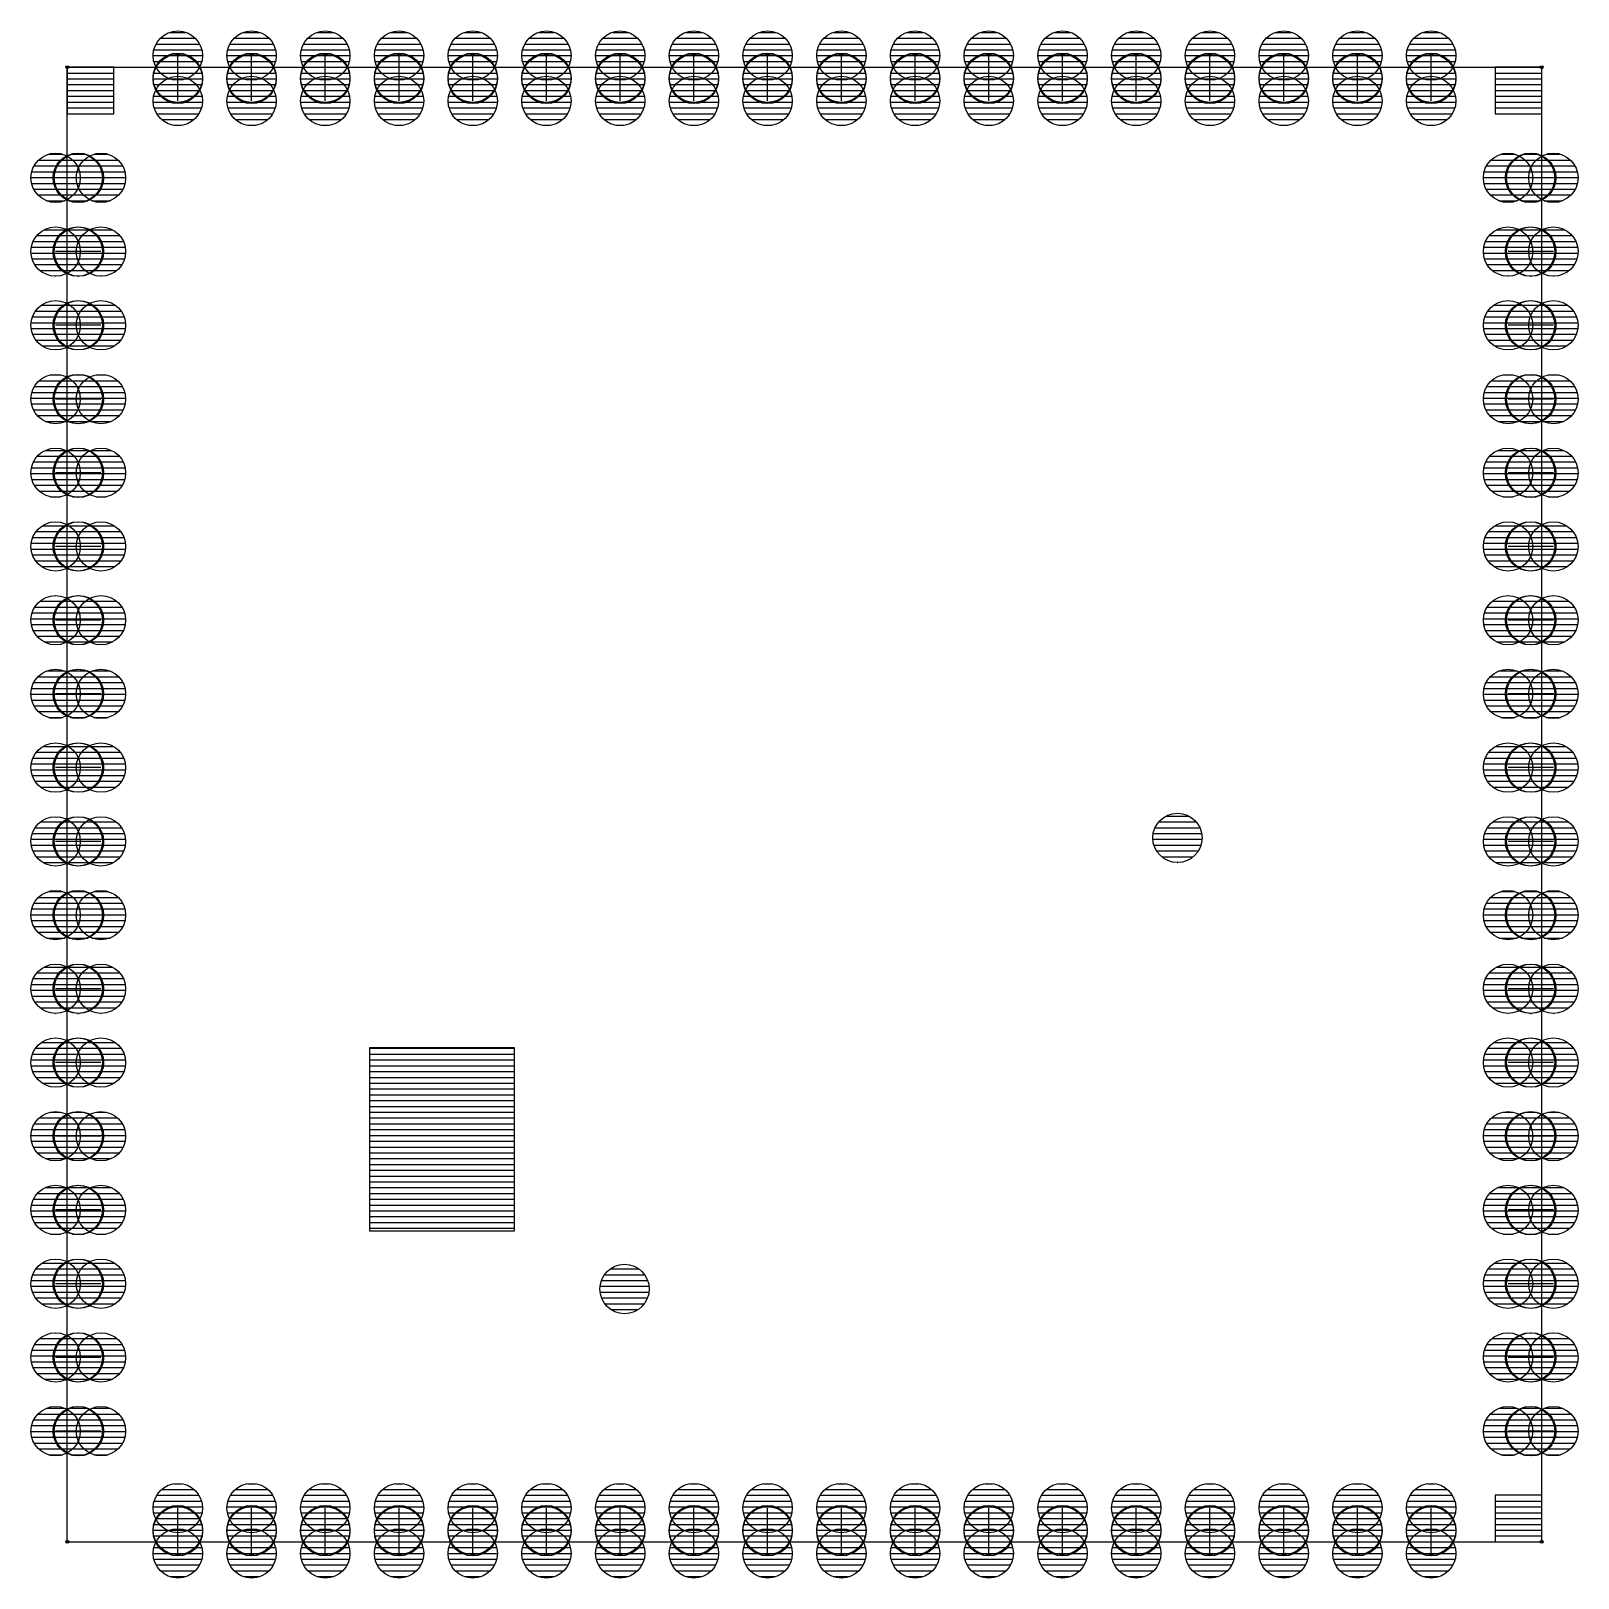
# Model space of a CAD drawing. Extents: x -26 to 0.6, y -0.6 to 26.
import ezdxf

# ---------------------------------------------------------------- set-up
doc = ezdxf.new("R2010")
doc.units = 0
doc.layers.get('0').update_dxf_attribs({"linetype": 'CONTINUOUS'})
doc.layers.add('BOTTOMSOLDER', color=6, linetype='CONTINUOUS')
doc.layers.add('MECHANICAL2', color=6, linetype='CONTINUOUS')

# ---------------------------------------------------------------- blocks, each defined once
blk = doc.blocks.new('*X171')
at = {"layer": 'BOTTOMSOLDER', "linetype": 'CONTINUOUS'}
for p, q in [((-0.246, 0.346), (0.246, 0.346)), ((-0.421, 0.046), (0.421, 0.046)), ((-0.398, 0.146), (0.398, 0.146)), ((-0.346, 0.246), (0.346, 0.246)), ((-0.42, -0.054), (0.42, -0.054)), ((-0.396, -0.154), (0.396, -0.154)), ((-0.339, -0.254), (0.339, -0.254)), ((-0.235, -0.354), (0.235, -0.354))]:
    blk.add_line(p, q, dxfattribs=at)
blk = doc.blocks.new('SIP1_____B_87')
at = {"layer": 'BOTTOMSOLDER'}
blk.add_circle((0, 0), 0.425, dxfattribs=at)
blk.add_blockref('*X171', (0, 0), dxfattribs=at)
blk = doc.blocks.new('#POLYLINE')
at = {"layer": 'BOTTOMSOLDER'}
blk.add_line((-21.59, -0.2), (-21.59, 0.2), dxfattribs=at)
blk = doc.blocks.new('*X172')
at = {"layer": 'BOTTOMSOLDER', "linetype": 'CONTINUOUS'}
for p, q in [((-21.953, 0.019), (-21.227, 0.019)), ((-21.869, 0.119), (-21.311, 0.119)), ((-21.655, 0.219), (-21.525, 0.219)), ((-22.014, -0.181), (-21.166, -0.181)), ((-21.996, -0.081), (-21.184, -0.081)), ((-22.007, -0.281), (-21.173, -0.281)), ((-21.973, -0.381), (-21.207, -0.381)), ((-21.907, -0.481), (-21.273, -0.481)), ((-21.775, -0.581), (-21.405, -0.581))]:
    blk.add_line(p, q, dxfattribs=at)
blk = doc.blocks.new('*X173')
at = {"layer": 'BOTTOMSOLDER', "linetype": 'CONTINUOUS'}
for p, q in [((-21.655, 0.619), (-21.525, 0.619)), ((-21.996, 0.319), (-21.184, 0.319)), ((-21.953, 0.419), (-21.227, 0.419)), ((-21.869, 0.519), (-21.311, 0.519)), ((-22.014, 0.219), (-21.166, 0.219)), ((-22.007, 0.119), (-21.173, 0.119)), ((-21.973, 0.019), (-21.207, 0.019)), ((-21.907, -0.081), (-21.273, -0.081)), ((-21.775, -0.181), (-21.405, -0.181))]:
    blk.add_line(p, q, dxfattribs=at)
blk = doc.blocks.new('#POLYLINE_1_')
at = {"layer": 'BOTTOMSOLDER'}
blk.add_line((-20.32, -0.2), (-20.32, 0.2), dxfattribs=at)
blk = doc.blocks.new('*X174')
at = {"layer": 'BOTTOMSOLDER', "linetype": 'CONTINUOUS'}
for p, q in [((-20.683, 0.019), (-19.957, 0.019)), ((-20.599, 0.119), (-20.041, 0.119)), ((-20.385, 0.219), (-20.255, 0.219)), ((-20.744, -0.181), (-19.896, -0.181)), ((-20.726, -0.081), (-19.914, -0.081)), ((-20.737, -0.281), (-19.903, -0.281)), ((-20.703, -0.381), (-19.937, -0.381)), ((-20.637, -0.481), (-20.003, -0.481)), ((-20.505, -0.581), (-20.135, -0.581))]:
    blk.add_line(p, q, dxfattribs=at)
blk = doc.blocks.new('*X175')
at = {"layer": 'BOTTOMSOLDER', "linetype": 'CONTINUOUS'}
for p, q in [((-20.385, 0.619), (-20.255, 0.619)), ((-20.726, 0.319), (-19.914, 0.319)), ((-20.683, 0.419), (-19.957, 0.419)), ((-20.599, 0.519), (-20.041, 0.519)), ((-20.744, 0.219), (-19.896, 0.219)), ((-20.737, 0.119), (-19.903, 0.119)), ((-20.703, 0.019), (-19.937, 0.019)), ((-20.637, -0.081), (-20.003, -0.081)), ((-20.505, -0.181), (-20.135, -0.181))]:
    blk.add_line(p, q, dxfattribs=at)
blk = doc.blocks.new('#POLYLINE_2_')
at = {"layer": 'BOTTOMSOLDER'}
blk.add_line((-19.05, -0.2), (-19.05, 0.2), dxfattribs=at)
blk = doc.blocks.new('*X176')
at = {"layer": 'BOTTOMSOLDER', "linetype": 'CONTINUOUS'}
for p, q in [((-19.413, 0.019), (-18.687, 0.019)), ((-19.329, 0.119), (-18.771, 0.119)), ((-19.115, 0.219), (-18.985, 0.219)), ((-19.474, -0.181), (-18.626, -0.181)), ((-19.456, -0.081), (-18.644, -0.081)), ((-19.467, -0.281), (-18.633, -0.281)), ((-19.433, -0.381), (-18.667, -0.381)), ((-19.367, -0.481), (-18.733, -0.481)), ((-19.235, -0.581), (-18.865, -0.581))]:
    blk.add_line(p, q, dxfattribs=at)
blk = doc.blocks.new('*X177')
at = {"layer": 'BOTTOMSOLDER', "linetype": 'CONTINUOUS'}
for p, q in [((-19.115, 0.619), (-18.985, 0.619)), ((-19.456, 0.319), (-18.644, 0.319)), ((-19.413, 0.419), (-18.687, 0.419)), ((-19.329, 0.519), (-18.771, 0.519)), ((-19.474, 0.219), (-18.626, 0.219)), ((-19.467, 0.119), (-18.633, 0.119)), ((-19.433, 0.019), (-18.667, 0.019)), ((-19.367, -0.081), (-18.733, -0.081)), ((-19.235, -0.181), (-18.865, -0.181))]:
    blk.add_line(p, q, dxfattribs=at)
blk = doc.blocks.new('#POLYLINE_3_')
at = {"layer": 'BOTTOMSOLDER'}
blk.add_line((-16.51, -0.2), (-16.51, 0.2), dxfattribs=at)
blk = doc.blocks.new('*X178')
at = {"layer": 'BOTTOMSOLDER', "linetype": 'CONTINUOUS'}
for p, q in [((-16.873, 0.019), (-16.147, 0.019)), ((-16.789, 0.119), (-16.231, 0.119)), ((-16.575, 0.219), (-16.445, 0.219)), ((-16.934, -0.181), (-16.086, -0.181)), ((-16.916, -0.081), (-16.104, -0.081)), ((-16.927, -0.281), (-16.093, -0.281)), ((-16.893, -0.381), (-16.127, -0.381)), ((-16.827, -0.481), (-16.193, -0.481)), ((-16.695, -0.581), (-16.325, -0.581))]:
    blk.add_line(p, q, dxfattribs=at)
blk = doc.blocks.new('*X179')
at = {"layer": 'BOTTOMSOLDER', "linetype": 'CONTINUOUS'}
for p, q in [((-16.575, 0.619), (-16.445, 0.619)), ((-16.916, 0.319), (-16.104, 0.319)), ((-16.873, 0.419), (-16.147, 0.419)), ((-16.789, 0.519), (-16.231, 0.519)), ((-16.934, 0.219), (-16.086, 0.219)), ((-16.927, 0.119), (-16.093, 0.119)), ((-16.893, 0.019), (-16.127, 0.019)), ((-16.827, -0.081), (-16.193, -0.081)), ((-16.695, -0.181), (-16.325, -0.181))]:
    blk.add_line(p, q, dxfattribs=at)
blk = doc.blocks.new('#POLYLINE_4_')
at = {"layer": 'BOTTOMSOLDER'}
blk.add_line((-17.78, -0.2), (-17.78, 0.2), dxfattribs=at)
blk = doc.blocks.new('*X180')
at = {"layer": 'BOTTOMSOLDER', "linetype": 'CONTINUOUS'}
for p, q in [((-18.143, 0.019), (-17.417, 0.019)), ((-18.059, 0.119), (-17.501, 0.119)), ((-17.845, 0.219), (-17.715, 0.219)), ((-18.204, -0.181), (-17.356, -0.181)), ((-18.186, -0.081), (-17.374, -0.081)), ((-18.197, -0.281), (-17.363, -0.281)), ((-18.163, -0.381), (-17.397, -0.381)), ((-18.097, -0.481), (-17.463, -0.481)), ((-17.965, -0.581), (-17.595, -0.581))]:
    blk.add_line(p, q, dxfattribs=at)
blk = doc.blocks.new('*X181')
at = {"layer": 'BOTTOMSOLDER', "linetype": 'CONTINUOUS'}
for p, q in [((-17.845, 0.619), (-17.715, 0.619)), ((-18.186, 0.319), (-17.374, 0.319)), ((-18.143, 0.419), (-17.417, 0.419)), ((-18.059, 0.519), (-17.501, 0.519)), ((-18.204, 0.219), (-17.356, 0.219)), ((-18.197, 0.119), (-17.363, 0.119)), ((-18.163, 0.019), (-17.397, 0.019)), ((-18.097, -0.081), (-17.463, -0.081)), ((-17.965, -0.181), (-17.595, -0.181))]:
    blk.add_line(p, q, dxfattribs=at)
blk = doc.blocks.new('#POLYLINE_5_')
at = {"layer": 'BOTTOMSOLDER'}
blk.add_line((-15.24, -0.2), (-15.24, 0.2), dxfattribs=at)
blk = doc.blocks.new('*X182')
at = {"layer": 'BOTTOMSOLDER', "linetype": 'CONTINUOUS'}
for p, q in [((-15.603, 0.019), (-14.877, 0.019)), ((-15.519, 0.119), (-14.961, 0.119)), ((-15.305, 0.219), (-15.175, 0.219)), ((-15.664, -0.181), (-14.816, -0.181)), ((-15.646, -0.081), (-14.834, -0.081)), ((-15.657, -0.281), (-14.823, -0.281)), ((-15.623, -0.381), (-14.857, -0.381)), ((-15.557, -0.481), (-14.923, -0.481)), ((-15.425, -0.581), (-15.055, -0.581))]:
    blk.add_line(p, q, dxfattribs=at)
blk = doc.blocks.new('*X183')
at = {"layer": 'BOTTOMSOLDER', "linetype": 'CONTINUOUS'}
for p, q in [((-15.305, 0.619), (-15.175, 0.619)), ((-15.646, 0.319), (-14.834, 0.319)), ((-15.603, 0.419), (-14.877, 0.419)), ((-15.519, 0.519), (-14.961, 0.519)), ((-15.664, 0.219), (-14.816, 0.219)), ((-15.657, 0.119), (-14.823, 0.119)), ((-15.623, 0.019), (-14.857, 0.019)), ((-15.557, -0.081), (-14.923, -0.081)), ((-15.425, -0.181), (-15.055, -0.181))]:
    blk.add_line(p, q, dxfattribs=at)
blk = doc.blocks.new('#POLYLINE_6_')
at = {"layer": 'BOTTOMSOLDER'}
blk.add_line((0, -0.2), (0, 0.2), dxfattribs=at)
blk = doc.blocks.new('*X184')
at = {"layer": 'BOTTOMSOLDER', "linetype": 'CONTINUOUS'}
for p, q in [((-0.363, 0.019), (0.363, 0.019)), ((-0.279, 0.119), (0.279, 0.119)), ((-0.065, 0.219), (0.065, 0.219)), ((-0.424, -0.181), (0.424, -0.181)), ((-0.406, -0.081), (0.406, -0.081)), ((-0.417, -0.281), (0.417, -0.281)), ((-0.383, -0.381), (0.383, -0.381)), ((-0.317, -0.481), (0.317, -0.481)), ((-0.185, -0.581), (0.185, -0.581))]:
    blk.add_line(p, q, dxfattribs=at)
blk = doc.blocks.new('*X185')
at = {"layer": 'BOTTOMSOLDER', "linetype": 'CONTINUOUS'}
for p, q in [((-0.065, 0.619), (0.065, 0.619)), ((-0.406, 0.319), (0.406, 0.319)), ((-0.363, 0.419), (0.363, 0.419)), ((-0.279, 0.519), (0.279, 0.519)), ((-0.424, 0.219), (0.424, 0.219)), ((-0.417, 0.119), (0.417, 0.119)), ((-0.383, 0.019), (0.383, 0.019)), ((-0.317, -0.081), (0.317, -0.081)), ((-0.185, -0.181), (0.185, -0.181))]:
    blk.add_line(p, q, dxfattribs=at)
blk = doc.blocks.new('#POLYLINE_7_')
at = {"layer": 'BOTTOMSOLDER'}
blk.add_line((-1.27, -0.2), (-1.27, 0.2), dxfattribs=at)
blk = doc.blocks.new('*X186')
at = {"layer": 'BOTTOMSOLDER', "linetype": 'CONTINUOUS'}
for p, q in [((-1.633, 0.019), (-0.907, 0.019)), ((-1.549, 0.119), (-0.991, 0.119)), ((-1.335, 0.219), (-1.205, 0.219)), ((-1.694, -0.181), (-0.846, -0.181)), ((-1.676, -0.081), (-0.864, -0.081)), ((-1.687, -0.281), (-0.853, -0.281)), ((-1.653, -0.381), (-0.887, -0.381)), ((-1.587, -0.481), (-0.953, -0.481)), ((-1.455, -0.581), (-1.085, -0.581))]:
    blk.add_line(p, q, dxfattribs=at)
blk = doc.blocks.new('*X187')
at = {"layer": 'BOTTOMSOLDER', "linetype": 'CONTINUOUS'}
for p, q in [((-1.335, 0.619), (-1.205, 0.619)), ((-1.676, 0.319), (-0.864, 0.319)), ((-1.633, 0.419), (-0.907, 0.419)), ((-1.549, 0.519), (-0.991, 0.519)), ((-1.694, 0.219), (-0.846, 0.219)), ((-1.687, 0.119), (-0.853, 0.119)), ((-1.653, 0.019), (-0.887, 0.019)), ((-1.587, -0.081), (-0.953, -0.081)), ((-1.455, -0.181), (-1.085, -0.181))]:
    blk.add_line(p, q, dxfattribs=at)
blk = doc.blocks.new('#POLYLINE_8_')
at = {"layer": 'BOTTOMSOLDER'}
blk.add_line((-2.54, -0.2), (-2.54, 0.2), dxfattribs=at)
blk = doc.blocks.new('*X188')
at = {"layer": 'BOTTOMSOLDER', "linetype": 'CONTINUOUS'}
for p, q in [((-2.903, 0.019), (-2.177, 0.019)), ((-2.819, 0.119), (-2.261, 0.119)), ((-2.605, 0.219), (-2.475, 0.219)), ((-2.964, -0.181), (-2.116, -0.181)), ((-2.946, -0.081), (-2.134, -0.081)), ((-2.957, -0.281), (-2.123, -0.281)), ((-2.923, -0.381), (-2.157, -0.381)), ((-2.857, -0.481), (-2.223, -0.481)), ((-2.725, -0.581), (-2.355, -0.581))]:
    blk.add_line(p, q, dxfattribs=at)
blk = doc.blocks.new('*X189')
at = {"layer": 'BOTTOMSOLDER', "linetype": 'CONTINUOUS'}
for p, q in [((-2.605, 0.619), (-2.475, 0.619)), ((-2.946, 0.319), (-2.134, 0.319)), ((-2.903, 0.419), (-2.177, 0.419)), ((-2.819, 0.519), (-2.261, 0.519)), ((-2.964, 0.219), (-2.116, 0.219)), ((-2.957, 0.119), (-2.123, 0.119)), ((-2.923, 0.019), (-2.157, 0.019)), ((-2.857, -0.081), (-2.223, -0.081)), ((-2.725, -0.181), (-2.355, -0.181))]:
    blk.add_line(p, q, dxfattribs=at)
blk = doc.blocks.new('#POLYLINE_9_')
at = {"layer": 'BOTTOMSOLDER'}
blk.add_line((-3.81, -0.2), (-3.81, 0.2), dxfattribs=at)
blk = doc.blocks.new('*X190')
at = {"layer": 'BOTTOMSOLDER', "linetype": 'CONTINUOUS'}
for p, q in [((-4.173, 0.019), (-3.447, 0.019)), ((-4.089, 0.119), (-3.531, 0.119)), ((-3.875, 0.219), (-3.745, 0.219)), ((-4.234, -0.181), (-3.386, -0.181)), ((-4.216, -0.081), (-3.404, -0.081)), ((-4.227, -0.281), (-3.393, -0.281)), ((-4.193, -0.381), (-3.427, -0.381)), ((-4.127, -0.481), (-3.493, -0.481)), ((-3.995, -0.581), (-3.625, -0.581))]:
    blk.add_line(p, q, dxfattribs=at)
blk = doc.blocks.new('*X191')
at = {"layer": 'BOTTOMSOLDER', "linetype": 'CONTINUOUS'}
for p, q in [((-3.875, 0.619), (-3.745, 0.619)), ((-4.216, 0.319), (-3.404, 0.319)), ((-4.173, 0.419), (-3.447, 0.419)), ((-4.089, 0.519), (-3.531, 0.519)), ((-4.234, 0.219), (-3.386, 0.219)), ((-4.227, 0.119), (-3.393, 0.119)), ((-4.193, 0.019), (-3.427, 0.019)), ((-4.127, -0.081), (-3.493, -0.081)), ((-3.995, -0.181), (-3.625, -0.181))]:
    blk.add_line(p, q, dxfattribs=at)
blk = doc.blocks.new('#POLYLINE_10_')
at = {"layer": 'BOTTOMSOLDER'}
blk.add_line((-5.08, -0.2), (-5.08, 0.2), dxfattribs=at)
blk = doc.blocks.new('*X192')
at = {"layer": 'BOTTOMSOLDER', "linetype": 'CONTINUOUS'}
for p, q in [((-5.443, 0.019), (-4.717, 0.019)), ((-5.359, 0.119), (-4.801, 0.119)), ((-5.145, 0.219), (-5.015, 0.219)), ((-5.504, -0.181), (-4.656, -0.181)), ((-5.486, -0.081), (-4.674, -0.081)), ((-5.497, -0.281), (-4.663, -0.281)), ((-5.463, -0.381), (-4.697, -0.381)), ((-5.397, -0.481), (-4.763, -0.481)), ((-5.265, -0.581), (-4.895, -0.581))]:
    blk.add_line(p, q, dxfattribs=at)
blk = doc.blocks.new('*X193')
at = {"layer": 'BOTTOMSOLDER', "linetype": 'CONTINUOUS'}
for p, q in [((-5.145, 0.619), (-5.015, 0.619)), ((-5.486, 0.319), (-4.674, 0.319)), ((-5.443, 0.419), (-4.717, 0.419)), ((-5.359, 0.519), (-4.801, 0.519)), ((-5.504, 0.219), (-4.656, 0.219)), ((-5.497, 0.119), (-4.663, 0.119)), ((-5.463, 0.019), (-4.697, 0.019)), ((-5.397, -0.081), (-4.763, -0.081)), ((-5.265, -0.181), (-4.895, -0.181))]:
    blk.add_line(p, q, dxfattribs=at)
blk = doc.blocks.new('#POLYLINE_11_')
at = {"layer": 'BOTTOMSOLDER'}
blk.add_line((-6.35, -0.2), (-6.35, 0.2), dxfattribs=at)
blk = doc.blocks.new('*X194')
at = {"layer": 'BOTTOMSOLDER', "linetype": 'CONTINUOUS'}
for p, q in [((-6.713, 0.019), (-5.987, 0.019)), ((-6.629, 0.119), (-6.071, 0.119)), ((-6.415, 0.219), (-6.285, 0.219)), ((-6.774, -0.181), (-5.926, -0.181)), ((-6.756, -0.081), (-5.944, -0.081)), ((-6.767, -0.281), (-5.933, -0.281)), ((-6.733, -0.381), (-5.967, -0.381)), ((-6.667, -0.481), (-6.033, -0.481)), ((-6.535, -0.581), (-6.165, -0.581))]:
    blk.add_line(p, q, dxfattribs=at)
blk = doc.blocks.new('*X195')
at = {"layer": 'BOTTOMSOLDER', "linetype": 'CONTINUOUS'}
for p, q in [((-6.415, 0.619), (-6.285, 0.619)), ((-6.756, 0.319), (-5.944, 0.319)), ((-6.713, 0.419), (-5.987, 0.419)), ((-6.629, 0.519), (-6.071, 0.519)), ((-6.774, 0.219), (-5.926, 0.219)), ((-6.767, 0.119), (-5.933, 0.119)), ((-6.733, 0.019), (-5.967, 0.019)), ((-6.667, -0.081), (-6.033, -0.081)), ((-6.535, -0.181), (-6.165, -0.181))]:
    blk.add_line(p, q, dxfattribs=at)
blk = doc.blocks.new('#POLYLINE_12_')
at = {"layer": 'BOTTOMSOLDER'}
blk.add_line((-7.62, -0.2), (-7.62, 0.2), dxfattribs=at)
blk = doc.blocks.new('*X196')
at = {"layer": 'BOTTOMSOLDER', "linetype": 'CONTINUOUS'}
for p, q in [((-7.983, 0.019), (-7.257, 0.019)), ((-7.899, 0.119), (-7.341, 0.119)), ((-7.685, 0.219), (-7.555, 0.219)), ((-8.044, -0.181), (-7.196, -0.181)), ((-8.026, -0.081), (-7.214, -0.081)), ((-8.037, -0.281), (-7.203, -0.281)), ((-8.003, -0.381), (-7.237, -0.381)), ((-7.937, -0.481), (-7.303, -0.481)), ((-7.805, -0.581), (-7.435, -0.581))]:
    blk.add_line(p, q, dxfattribs=at)
blk = doc.blocks.new('*X197')
at = {"layer": 'BOTTOMSOLDER', "linetype": 'CONTINUOUS'}
for p, q in [((-7.685, 0.619), (-7.555, 0.619)), ((-8.026, 0.319), (-7.214, 0.319)), ((-7.983, 0.419), (-7.257, 0.419)), ((-7.899, 0.519), (-7.341, 0.519)), ((-8.044, 0.219), (-7.196, 0.219)), ((-8.037, 0.119), (-7.203, 0.119)), ((-8.003, 0.019), (-7.237, 0.019)), ((-7.937, -0.081), (-7.303, -0.081)), ((-7.805, -0.181), (-7.435, -0.181))]:
    blk.add_line(p, q, dxfattribs=at)
blk = doc.blocks.new('#POLYLINE_13_')
at = {"layer": 'BOTTOMSOLDER'}
blk.add_line((-8.89, -0.2), (-8.89, 0.2), dxfattribs=at)
blk = doc.blocks.new('*X198')
at = {"layer": 'BOTTOMSOLDER', "linetype": 'CONTINUOUS'}
for p, q in [((-9.253, 0.019), (-8.527, 0.019)), ((-9.169, 0.119), (-8.611, 0.119)), ((-8.955, 0.219), (-8.825, 0.219)), ((-9.314, -0.181), (-8.466, -0.181)), ((-9.296, -0.081), (-8.484, -0.081)), ((-9.307, -0.281), (-8.473, -0.281)), ((-9.273, -0.381), (-8.507, -0.381)), ((-9.207, -0.481), (-8.573, -0.481)), ((-9.075, -0.581), (-8.705, -0.581))]:
    blk.add_line(p, q, dxfattribs=at)
blk = doc.blocks.new('*X199')
at = {"layer": 'BOTTOMSOLDER', "linetype": 'CONTINUOUS'}
for p, q in [((-8.955, 0.619), (-8.825, 0.619)), ((-9.296, 0.319), (-8.484, 0.319)), ((-9.253, 0.419), (-8.527, 0.419)), ((-9.169, 0.519), (-8.611, 0.519)), ((-9.314, 0.219), (-8.466, 0.219)), ((-9.307, 0.119), (-8.473, 0.119)), ((-9.273, 0.019), (-8.507, 0.019)), ((-9.207, -0.081), (-8.573, -0.081)), ((-9.075, -0.181), (-8.705, -0.181))]:
    blk.add_line(p, q, dxfattribs=at)
blk = doc.blocks.new('#POLYLINE_14_')
at = {"layer": 'BOTTOMSOLDER'}
blk.add_line((-11.43, -0.2), (-11.43, 0.2), dxfattribs=at)
blk = doc.blocks.new('*X200')
at = {"layer": 'BOTTOMSOLDER', "linetype": 'CONTINUOUS'}
for p, q in [((-11.793, 0.019), (-11.067, 0.019)), ((-11.709, 0.119), (-11.151, 0.119)), ((-11.495, 0.219), (-11.365, 0.219)), ((-11.854, -0.181), (-11.006, -0.181)), ((-11.836, -0.081), (-11.024, -0.081)), ((-11.847, -0.281), (-11.013, -0.281)), ((-11.813, -0.381), (-11.047, -0.381)), ((-11.747, -0.481), (-11.113, -0.481)), ((-11.615, -0.581), (-11.245, -0.581))]:
    blk.add_line(p, q, dxfattribs=at)
blk = doc.blocks.new('*X201')
at = {"layer": 'BOTTOMSOLDER', "linetype": 'CONTINUOUS'}
for p, q in [((-11.495, 0.619), (-11.365, 0.619)), ((-11.836, 0.319), (-11.024, 0.319)), ((-11.793, 0.419), (-11.067, 0.419)), ((-11.709, 0.519), (-11.151, 0.519)), ((-11.854, 0.219), (-11.006, 0.219)), ((-11.847, 0.119), (-11.013, 0.119)), ((-11.813, 0.019), (-11.047, 0.019)), ((-11.747, -0.081), (-11.113, -0.081)), ((-11.615, -0.181), (-11.245, -0.181))]:
    blk.add_line(p, q, dxfattribs=at)
blk = doc.blocks.new('#POLYLINE_15_')
at = {"layer": 'BOTTOMSOLDER'}
blk.add_line((-10.16, -0.2), (-10.16, 0.2), dxfattribs=at)
blk = doc.blocks.new('*X202')
at = {"layer": 'BOTTOMSOLDER', "linetype": 'CONTINUOUS'}
for p, q in [((-10.523, 0.019), (-9.797, 0.019)), ((-10.439, 0.119), (-9.881, 0.119)), ((-10.225, 0.219), (-10.095, 0.219)), ((-10.584, -0.181), (-9.736, -0.181)), ((-10.566, -0.081), (-9.754, -0.081)), ((-10.577, -0.281), (-9.743, -0.281)), ((-10.543, -0.381), (-9.777, -0.381)), ((-10.477, -0.481), (-9.843, -0.481)), ((-10.345, -0.581), (-9.975, -0.581))]:
    blk.add_line(p, q, dxfattribs=at)
blk = doc.blocks.new('*X203')
at = {"layer": 'BOTTOMSOLDER', "linetype": 'CONTINUOUS'}
for p, q in [((-10.225, 0.619), (-10.095, 0.619)), ((-10.566, 0.319), (-9.754, 0.319)), ((-10.523, 0.419), (-9.797, 0.419)), ((-10.439, 0.519), (-9.881, 0.519)), ((-10.584, 0.219), (-9.736, 0.219)), ((-10.577, 0.119), (-9.743, 0.119)), ((-10.543, 0.019), (-9.777, 0.019)), ((-10.477, -0.081), (-9.843, -0.081)), ((-10.345, -0.181), (-9.975, -0.181))]:
    blk.add_line(p, q, dxfattribs=at)
blk = doc.blocks.new('#POLYLINE_16_')
at = {"layer": 'BOTTOMSOLDER'}
blk.add_line((-12.7, -0.2), (-12.7, 0.2), dxfattribs=at)
blk = doc.blocks.new('*X204')
at = {"layer": 'BOTTOMSOLDER', "linetype": 'CONTINUOUS'}
for p, q in [((-13.063, 0.019), (-12.337, 0.019)), ((-12.979, 0.119), (-12.421, 0.119)), ((-12.765, 0.219), (-12.635, 0.219)), ((-13.124, -0.181), (-12.276, -0.181)), ((-13.106, -0.081), (-12.294, -0.081)), ((-13.117, -0.281), (-12.283, -0.281)), ((-13.083, -0.381), (-12.317, -0.381)), ((-13.017, -0.481), (-12.383, -0.481)), ((-12.885, -0.581), (-12.515, -0.581))]:
    blk.add_line(p, q, dxfattribs=at)
blk = doc.blocks.new('*X205')
at = {"layer": 'BOTTOMSOLDER', "linetype": 'CONTINUOUS'}
for p, q in [((-12.765, 0.619), (-12.635, 0.619)), ((-13.106, 0.319), (-12.294, 0.319)), ((-13.063, 0.419), (-12.337, 0.419)), ((-12.979, 0.519), (-12.421, 0.519)), ((-13.124, 0.219), (-12.276, 0.219)), ((-13.117, 0.119), (-12.283, 0.119)), ((-13.083, 0.019), (-12.317, 0.019)), ((-13.017, -0.081), (-12.383, -0.081)), ((-12.885, -0.181), (-12.515, -0.181))]:
    blk.add_line(p, q, dxfattribs=at)
blk = doc.blocks.new('#POLYLINE_17_')
at = {"layer": 'BOTTOMSOLDER'}
blk.add_line((-13.97, -0.2), (-13.97, 0.2), dxfattribs=at)
blk = doc.blocks.new('*X206')
at = {"layer": 'BOTTOMSOLDER', "linetype": 'CONTINUOUS'}
for p, q in [((-14.333, 0.019), (-13.607, 0.019)), ((-14.249, 0.119), (-13.691, 0.119)), ((-14.035, 0.219), (-13.905, 0.219)), ((-14.394, -0.181), (-13.546, -0.181)), ((-14.376, -0.081), (-13.564, -0.081)), ((-14.387, -0.281), (-13.553, -0.281)), ((-14.353, -0.381), (-13.587, -0.381)), ((-14.287, -0.481), (-13.653, -0.481)), ((-14.155, -0.581), (-13.785, -0.581))]:
    blk.add_line(p, q, dxfattribs=at)
blk = doc.blocks.new('*X207')
at = {"layer": 'BOTTOMSOLDER', "linetype": 'CONTINUOUS'}
for p, q in [((-14.035, 0.619), (-13.905, 0.619)), ((-14.376, 0.319), (-13.564, 0.319)), ((-14.333, 0.419), (-13.607, 0.419)), ((-14.249, 0.519), (-13.691, 0.519)), ((-14.394, 0.219), (-13.546, 0.219)), ((-14.387, 0.119), (-13.553, 0.119)), ((-14.353, 0.019), (-13.587, 0.019)), ((-14.287, -0.081), (-13.653, -0.081)), ((-14.155, -0.181), (-13.785, -0.181))]:
    blk.add_line(p, q, dxfattribs=at)
blk = doc.blocks.new('SIP18_1_27_____B_52')
at = {"layer": 'BOTTOMSOLDER'}
for centre, radius in [((-21.59, 0.2), 0.425), ((-20.32, 0.2), 0.425), ((-19.05, 0.2), 0.425), ((-17.78, 0.2), 0.425), ((-16.51, 0.2), 0.425), ((-15.24, 0.2), 0.425), ((-13.97, 0.2), 0.425), ((-12.7, 0.2), 0.425), ((-11.43, 0.2), 0.425), ((-10.16, 0.2), 0.425), ((-8.89, 0.2), 0.425), ((-7.62, 0.2), 0.425), ((-6.35, 0.2), 0.425), ((-5.08, 0.2), 0.425), ((-3.81, 0.2), 0.425), ((-2.54, 0.2), 0.425), ((-1.27, 0.2), 0.425), ((0, 0.2), 0.425), ((-21.59, -0.2), 0.425), ((-21.59, 0.2), 0), ((-20.32, -0.2), 0.425), ((-20.32, 0.2), 0), ((-19.05, -0.2), 0.425), ((-19.05, 0.2), 0), ((-17.78, -0.2), 0.425), ((-17.78, 0.2), 0), ((-16.51, -0.2), 0.425), ((-15.24, -0.2), 0.425), ((-15.24, 0.2), 0), ((-13.97, -0.2), 0.425), ((-12.7, -0.2), 0.425), ((-11.43, -0.2), 0.425), ((-11.43, 0.2), 0), ((-10.16, -0.2), 0.425), ((-10.16, 0.2), 0), ((-8.89, -0.2), 0.425), ((-7.62, -0.2), 0.425), ((-6.35, -0.2), 0.425), ((-5.08, -0.2), 0.425), ((-3.81, -0.2), 0.425), ((-2.54, -0.2), 0.425), ((-2.54, 0.2), 0), ((-1.27, -0.2), 0.425), ((0, -0.2), 0.425), ((-21.59, -0.2), 0), ((-20.32, -0.2), 0), ((-19.05, -0.2), 0), ((-17.78, -0.2), 0), ((-15.24, -0.2), 0), ((-11.43, -0.2), 0), ((-10.16, -0.2), 0), ((-2.54, -0.2), 0)]:
    blk.add_circle(centre, radius, dxfattribs=at)
for name in ['*X173', '*X175', '*X177', '*X181', '*X179', '*X183', '*X207', '*X205', '*X201', '*X203', '*X199', '*X197', '*X195', '*X193', '*X191', '*X189', '*X187', '*X185', '*X172', '#POLYLINE', '*X174', '#POLYLINE_1_', '*X176', '#POLYLINE_2_', '*X180', '#POLYLINE_4_', '*X178', '#POLYLINE_3_', '*X182', '#POLYLINE_5_', '*X206', '#POLYLINE_17_', '*X204', '#POLYLINE_16_', '*X200', '#POLYLINE_14_', '*X202', '#POLYLINE_15_', '*X198', '#POLYLINE_13_', '*X196', '#POLYLINE_12_', '*X194', '#POLYLINE_11_', '*X192', '#POLYLINE_10_', '*X190', '#POLYLINE_9_', '*X188', '#POLYLINE_8_', '*X186', '#POLYLINE_7_', '*X184', '#POLYLINE_6_']:
    blk.add_blockref(name, (0, 0), dxfattribs=at)
blk = doc.blocks.new('#POLYLINE_18_')
at = {"layer": 'BOTTOMSOLDER'}
blk.add_line((0.2, -13.97), (-0.2, -13.97), dxfattribs=at)
blk = doc.blocks.new('*X208')
at = {"layer": 'BOTTOMSOLDER', "linetype": 'CONTINUOUS'}
for p, q in [((-0.186, -13.795), (0.586, -13.795)), ((-0.122, -13.695), (0.522, -13.695)), ((0.003, -13.595), (0.397, -13.595)), ((-0.223, -13.995), (0.623, -13.995)), ((-0.218, -13.895), (0.618, -13.895)), ((-0.204, -14.095), (0.604, -14.095)), ((-0.16, -14.195), (0.56, -14.195)), ((-0.071, -14.295), (0.471, -14.295)), ((0.196, -14.395), (0.204, -14.395))]:
    blk.add_line(p, q, dxfattribs=at)
blk = doc.blocks.new('*X209')
at = {"layer": 'BOTTOMSOLDER', "linetype": 'CONTINUOUS'}
for p, q in [((-0.586, -13.795), (0.186, -13.795)), ((-0.522, -13.695), (0.122, -13.695)), ((-0.397, -13.595), (-0.003, -13.595)), ((-0.623, -13.995), (0.223, -13.995)), ((-0.618, -13.895), (0.218, -13.895)), ((-0.604, -14.095), (0.204, -14.095)), ((-0.56, -14.195), (0.16, -14.195)), ((-0.471, -14.295), (0.071, -14.295)), ((-0.204, -14.395), (-0.196, -14.395))]:
    blk.add_line(p, q, dxfattribs=at)
blk = doc.blocks.new('#POLYLINE_19_')
at = {"layer": 'BOTTOMSOLDER'}
blk.add_line((0.2, -12.7), (-0.2, -12.7), dxfattribs=at)
blk = doc.blocks.new('*X210')
at = {"layer": 'BOTTOMSOLDER', "linetype": 'CONTINUOUS'}
for p, q in [((-0.17, -12.495), (0.57, -12.495)), ((-0.096, -12.395), (0.496, -12.395)), ((0.077, -12.295), (0.323, -12.295)), ((-0.225, -12.695), (0.625, -12.695)), ((-0.211, -12.595), (0.611, -12.595)), ((-0.214, -12.795), (0.614, -12.795)), ((-0.176, -12.895), (0.576, -12.895)), ((-0.106, -12.995), (0.506, -12.995)), ((0.044, -13.095), (0.356, -13.095))]:
    blk.add_line(p, q, dxfattribs=at)
blk = doc.blocks.new('*X211')
at = {"layer": 'BOTTOMSOLDER', "linetype": 'CONTINUOUS'}
for p, q in [((-0.57, -12.495), (0.17, -12.495)), ((-0.496, -12.395), (0.096, -12.395)), ((-0.323, -12.295), (-0.077, -12.295)), ((-0.625, -12.695), (0.225, -12.695)), ((-0.611, -12.595), (0.211, -12.595)), ((-0.614, -12.795), (0.214, -12.795)), ((-0.576, -12.895), (0.176, -12.895)), ((-0.506, -12.995), (0.106, -12.995)), ((-0.356, -13.095), (-0.044, -13.095))]:
    blk.add_line(p, q, dxfattribs=at)
blk = doc.blocks.new('#POLYLINE_20_')
at = {"layer": 'BOTTOMSOLDER'}
blk.add_line((0.2, -10.16), (-0.2, -10.16), dxfattribs=at)
blk = doc.blocks.new('*X212')
at = {"layer": 'BOTTOMSOLDER', "linetype": 'CONTINUOUS'}
for p, q in [((-0.015, -9.795), (0.415, -9.795)), ((-0.219, -10.095), (0.619, -10.095)), ((-0.192, -9.995), (0.592, -9.995)), ((-0.13, -9.895), (0.53, -9.895)), ((-0.222, -10.195), (0.622, -10.195)), ((-0.201, -10.295), (0.601, -10.295)), ((-0.154, -10.395), (0.554, -10.395)), ((-0.059, -10.495), (0.459, -10.495))]:
    blk.add_line(p, q, dxfattribs=at)
blk = doc.blocks.new('*X213')
at = {"layer": 'BOTTOMSOLDER', "linetype": 'CONTINUOUS'}
for p, q in [((-0.415, -9.795), (0.015, -9.795)), ((-0.619, -10.095), (0.219, -10.095)), ((-0.592, -9.995), (0.192, -9.995)), ((-0.53, -9.895), (0.13, -9.895)), ((-0.622, -10.195), (0.222, -10.195)), ((-0.601, -10.295), (0.201, -10.295)), ((-0.554, -10.395), (0.154, -10.395)), ((-0.459, -10.495), (0.059, -10.495))]:
    blk.add_line(p, q, dxfattribs=at)
blk = doc.blocks.new('#POLYLINE_21_')
at = {"layer": 'BOTTOMSOLDER'}
blk.add_line((0.2, -11.43), (-0.2, -11.43), dxfattribs=at)
blk = doc.blocks.new('*X214')
at = {"layer": 'BOTTOMSOLDER', "linetype": 'CONTINUOUS'}
for p, q in [((-0.059, -11.095), (0.459, -11.095)), ((-0.222, -11.395), (0.622, -11.395)), ((-0.201, -11.295), (0.601, -11.295)), ((-0.154, -11.195), (0.554, -11.195)), ((-0.219, -11.495), (0.619, -11.495)), ((-0.192, -11.595), (0.592, -11.595)), ((-0.13, -11.695), (0.53, -11.695)), ((-0.015, -11.795), (0.415, -11.795))]:
    blk.add_line(p, q, dxfattribs=at)
blk = doc.blocks.new('*X215')
at = {"layer": 'BOTTOMSOLDER', "linetype": 'CONTINUOUS'}
for p, q in [((-0.459, -11.095), (0.059, -11.095)), ((-0.622, -11.395), (0.222, -11.395)), ((-0.601, -11.295), (0.201, -11.295)), ((-0.554, -11.195), (0.154, -11.195)), ((-0.619, -11.495), (0.219, -11.495)), ((-0.592, -11.595), (0.192, -11.595)), ((-0.53, -11.695), (0.13, -11.695)), ((-0.415, -11.795), (0.015, -11.795))]:
    blk.add_line(p, q, dxfattribs=at)
blk = doc.blocks.new('#POLYLINE_22_')
at = {"layer": 'BOTTOMSOLDER'}
blk.add_line((0.2, -8.89), (-0.2, -8.89), dxfattribs=at)
blk = doc.blocks.new('*X216')
at = {"layer": 'BOTTOMSOLDER', "linetype": 'CONTINUOUS'}
for p, q in [((0.044, -8.495), (0.356, -8.495)), ((-0.176, -8.695), (0.576, -8.695)), ((-0.106, -8.595), (0.506, -8.595)), ((-0.225, -8.895), (0.625, -8.895)), ((-0.214, -8.795), (0.614, -8.795)), ((-0.211, -8.995), (0.611, -8.995)), ((-0.17, -9.095), (0.57, -9.095)), ((-0.096, -9.195), (0.496, -9.195)), ((0.077, -9.295), (0.323, -9.295))]:
    blk.add_line(p, q, dxfattribs=at)
blk = doc.blocks.new('*X217')
at = {"layer": 'BOTTOMSOLDER', "linetype": 'CONTINUOUS'}
for p, q in [((-0.356, -8.495), (-0.044, -8.495)), ((-0.576, -8.695), (0.176, -8.695)), ((-0.506, -8.595), (0.106, -8.595)), ((-0.625, -8.895), (0.225, -8.895)), ((-0.614, -8.795), (0.214, -8.795)), ((-0.611, -8.995), (0.211, -8.995)), ((-0.57, -9.095), (0.17, -9.095)), ((-0.496, -9.195), (0.096, -9.195)), ((-0.323, -9.295), (-0.077, -9.295))]:
    blk.add_line(p, q, dxfattribs=at)
blk = doc.blocks.new('#POLYLINE_23_')
at = {"layer": 'BOTTOMSOLDER'}
blk.add_line((0.2, -7.62), (-0.2, -7.62), dxfattribs=at)
blk = doc.blocks.new('*X218')
at = {"layer": 'BOTTOMSOLDER', "linetype": 'CONTINUOUS'}
for p, q in [((0.196, -7.195), (0.204, -7.195)), ((-0.16, -7.395), (0.56, -7.395)), ((-0.071, -7.295), (0.471, -7.295)), ((-0.223, -7.595), (0.623, -7.595)), ((-0.218, -7.695), (0.618, -7.695)), ((-0.204, -7.495), (0.604, -7.495)), ((-0.186, -7.795), (0.586, -7.795)), ((-0.122, -7.895), (0.522, -7.895)), ((0.003, -7.995), (0.397, -7.995))]:
    blk.add_line(p, q, dxfattribs=at)
blk = doc.blocks.new('*X219')
at = {"layer": 'BOTTOMSOLDER', "linetype": 'CONTINUOUS'}
for p, q in [((-0.204, -7.195), (-0.196, -7.195)), ((-0.56, -7.395), (0.16, -7.395)), ((-0.471, -7.295), (0.071, -7.295)), ((-0.623, -7.595), (0.223, -7.595)), ((-0.618, -7.695), (0.218, -7.695)), ((-0.604, -7.495), (0.204, -7.495)), ((-0.586, -7.795), (0.186, -7.795)), ((-0.522, -7.895), (0.122, -7.895)), ((-0.397, -7.995), (-0.003, -7.995))]:
    blk.add_line(p, q, dxfattribs=at)
blk = doc.blocks.new('#POLYLINE_24_')
at = {"layer": 'BOTTOMSOLDER'}
blk.add_line((0.2, -6.35), (-0.2, -6.35), dxfattribs=at)
blk = doc.blocks.new('*X220')
at = {"layer": 'BOTTOMSOLDER', "linetype": 'CONTINUOUS'}
for p, q in [((-0.138, -6.095), (0.538, -6.095)), ((-0.034, -5.995), (0.434, -5.995)), ((-0.221, -6.395), (0.621, -6.395)), ((-0.22, -6.295), (0.62, -6.295)), ((-0.195, -6.195), (0.595, -6.195)), ((-0.198, -6.495), (0.598, -6.495)), ((-0.147, -6.595), (0.547, -6.595)), ((-0.047, -6.695), (0.447, -6.695))]:
    blk.add_line(p, q, dxfattribs=at)
blk = doc.blocks.new('*X221')
at = {"layer": 'BOTTOMSOLDER', "linetype": 'CONTINUOUS'}
for p, q in [((-0.538, -6.095), (0.138, -6.095)), ((-0.434, -5.995), (0.034, -5.995)), ((-0.621, -6.395), (0.221, -6.395)), ((-0.62, -6.295), (0.22, -6.295)), ((-0.595, -6.195), (0.195, -6.195)), ((-0.598, -6.495), (0.198, -6.495)), ((-0.547, -6.595), (0.147, -6.595)), ((-0.447, -6.695), (0.047, -6.695))]:
    blk.add_line(p, q, dxfattribs=at)
blk = doc.blocks.new('#POLYLINE_25_')
at = {"layer": 'BOTTOMSOLDER'}
blk.add_line((0.2, -5.08), (-0.2, -5.08), dxfattribs=at)
blk = doc.blocks.new('*X222')
at = {"layer": 'BOTTOMSOLDER', "linetype": 'CONTINUOUS'}
for p, q in [((-0.114, -4.795), (0.514, -4.795)), ((0.022, -4.695), (0.378, -4.695)), ((-0.217, -4.995), (0.617, -4.995)), ((-0.181, -4.895), (0.581, -4.895)), ((-0.224, -5.095), (0.624, -5.095)), ((-0.208, -5.195), (0.608, -5.195)), ((-0.165, -5.295), (0.565, -5.295)), ((-0.084, -5.395), (0.484, -5.395)), ((0.11, -5.495), (0.29, -5.495))]:
    blk.add_line(p, q, dxfattribs=at)
blk = doc.blocks.new('*X223')
at = {"layer": 'BOTTOMSOLDER', "linetype": 'CONTINUOUS'}
for p, q in [((-0.514, -4.795), (0.114, -4.795)), ((-0.378, -4.695), (-0.022, -4.695)), ((-0.617, -4.995), (0.217, -4.995)), ((-0.581, -4.895), (0.181, -4.895)), ((-0.624, -5.095), (0.224, -5.095)), ((-0.608, -5.195), (0.208, -5.195)), ((-0.565, -5.295), (0.165, -5.295)), ((-0.484, -5.395), (0.084, -5.395)), ((-0.29, -5.495), (-0.11, -5.495))]:
    blk.add_line(p, q, dxfattribs=at)
blk = doc.blocks.new('#POLYLINE_26_')
at = {"layer": 'BOTTOMSOLDER'}
blk.add_line((0.2, -3.81), (-0.2, -3.81), dxfattribs=at)
blk = doc.blocks.new('*X224')
at = {"layer": 'BOTTOMSOLDER', "linetype": 'CONTINUOUS'}
for p, q in [((0.11, -3.395), (0.29, -3.395)), ((-0.208, -3.695), (0.608, -3.695)), ((-0.165, -3.595), (0.565, -3.595)), ((-0.084, -3.495), (0.484, -3.495)), ((-0.224, -3.795), (0.624, -3.795)), ((-0.217, -3.895), (0.617, -3.895)), ((-0.181, -3.995), (0.581, -3.995)), ((-0.114, -4.095), (0.514, -4.095)), ((0.022, -4.195), (0.378, -4.195))]:
    blk.add_line(p, q, dxfattribs=at)
blk = doc.blocks.new('*X225')
at = {"layer": 'BOTTOMSOLDER', "linetype": 'CONTINUOUS'}
for p, q in [((-0.29, -3.395), (-0.11, -3.395)), ((-0.608, -3.695), (0.208, -3.695)), ((-0.565, -3.595), (0.165, -3.595)), ((-0.484, -3.495), (0.084, -3.495)), ((-0.624, -3.795), (0.224, -3.795)), ((-0.617, -3.895), (0.217, -3.895)), ((-0.581, -3.995), (0.181, -3.995)), ((-0.514, -4.095), (0.114, -4.095)), ((-0.378, -4.195), (-0.022, -4.195))]:
    blk.add_line(p, q, dxfattribs=at)
blk = doc.blocks.new('#POLYLINE_27_')
at = {"layer": 'BOTTOMSOLDER'}
blk.add_line((0.2, -2.54), (-0.2, -2.54), dxfattribs=at)
blk = doc.blocks.new('*X226')
at = {"layer": 'BOTTOMSOLDER', "linetype": 'CONTINUOUS'}
for p, q in [((-0.198, -2.395), (0.598, -2.395)), ((-0.147, -2.295), (0.547, -2.295)), ((-0.047, -2.195), (0.447, -2.195)), ((-0.221, -2.495), (0.621, -2.495)), ((-0.22, -2.595), (0.62, -2.595)), ((-0.195, -2.695), (0.595, -2.695)), ((-0.138, -2.795), (0.538, -2.795)), ((-0.034, -2.895), (0.434, -2.895))]:
    blk.add_line(p, q, dxfattribs=at)
blk = doc.blocks.new('*X227')
at = {"layer": 'BOTTOMSOLDER', "linetype": 'CONTINUOUS'}
for p, q in [((-0.598, -2.395), (0.198, -2.395)), ((-0.547, -2.295), (0.147, -2.295)), ((-0.447, -2.195), (0.047, -2.195)), ((-0.621, -2.495), (0.221, -2.495)), ((-0.62, -2.595), (0.22, -2.595)), ((-0.595, -2.695), (0.195, -2.695)), ((-0.538, -2.795), (0.138, -2.795)), ((-0.434, -2.895), (0.034, -2.895))]:
    blk.add_line(p, q, dxfattribs=at)
blk = doc.blocks.new('#POLYLINE_28_')
at = {"layer": 'BOTTOMSOLDER'}
blk.add_line((0.2, -1.27), (-0.2, -1.27), dxfattribs=at)
blk = doc.blocks.new('*X228')
at = {"layer": 'BOTTOMSOLDER', "linetype": 'CONTINUOUS'}
for p, q in [((-0.122, -0.995), (0.522, -0.995)), ((0.003, -0.895), (0.397, -0.895)), ((-0.223, -1.295), (0.623, -1.295)), ((-0.218, -1.195), (0.618, -1.195)), ((-0.186, -1.095), (0.586, -1.095)), ((-0.204, -1.395), (0.604, -1.395)), ((-0.16, -1.495), (0.56, -1.495)), ((-0.071, -1.595), (0.471, -1.595)), ((0.196, -1.695), (0.204, -1.695))]:
    blk.add_line(p, q, dxfattribs=at)
blk = doc.blocks.new('*X229')
at = {"layer": 'BOTTOMSOLDER', "linetype": 'CONTINUOUS'}
for p, q in [((-0.522, -0.995), (0.122, -0.995)), ((-0.397, -0.895), (-0.003, -0.895)), ((-0.623, -1.295), (0.223, -1.295)), ((-0.618, -1.195), (0.218, -1.195)), ((-0.586, -1.095), (0.186, -1.095)), ((-0.604, -1.395), (0.204, -1.395)), ((-0.56, -1.495), (0.16, -1.495)), ((-0.471, -1.595), (0.071, -1.595)), ((-0.204, -1.695), (-0.196, -1.695))]:
    blk.add_line(p, q, dxfattribs=at)
blk = doc.blocks.new('#POLYLINE_29_')
at = {"layer": 'BOTTOMSOLDER'}
blk.add_line((0.2, 0), (-0.2, 0), dxfattribs=at)
blk = doc.blocks.new('*X230')
at = {"layer": 'BOTTOMSOLDER', "linetype": 'CONTINUOUS'}
for p, q in [((-0.096, 0.305), (0.496, 0.305)), ((0.077, 0.405), (0.323, 0.405)), ((-0.225, 0.005), (0.625, 0.005)), ((-0.211, 0.105), (0.611, 0.105)), ((-0.17, 0.205), (0.57, 0.205)), ((-0.214, -0.095), (0.614, -0.095)), ((-0.176, -0.195), (0.576, -0.195)), ((-0.106, -0.295), (0.506, -0.295)), ((0.044, -0.395), (0.356, -0.395))]:
    blk.add_line(p, q, dxfattribs=at)
blk = doc.blocks.new('*X231')
at = {"layer": 'BOTTOMSOLDER', "linetype": 'CONTINUOUS'}
for p, q in [((-0.496, 0.305), (0.096, 0.305)), ((-0.323, 0.405), (-0.077, 0.405)), ((-0.625, 0.005), (0.225, 0.005)), ((-0.611, 0.105), (0.211, 0.105)), ((-0.57, 0.205), (0.17, 0.205)), ((-0.614, -0.095), (0.214, -0.095)), ((-0.576, -0.195), (0.176, -0.195)), ((-0.506, -0.295), (0.106, -0.295)), ((-0.356, -0.395), (-0.044, -0.395))]:
    blk.add_line(p, q, dxfattribs=at)
blk = doc.blocks.new('#POLYLINE_30_')
at = {"layer": 'BOTTOMSOLDER'}
blk.add_line((0.2, -15.24), (-0.2, -15.24), dxfattribs=at)
blk = doc.blocks.new('*X232')
at = {"layer": 'BOTTOMSOLDER', "linetype": 'CONTINUOUS'}
for p, q in [((-0.047, -14.895), (0.447, -14.895)), ((-0.198, -15.095), (0.598, -15.095)), ((-0.147, -14.995), (0.547, -14.995)), ((-0.221, -15.195), (0.621, -15.195)), ((-0.22, -15.295), (0.62, -15.295)), ((-0.195, -15.395), (0.595, -15.395)), ((-0.138, -15.495), (0.538, -15.495)), ((-0.034, -15.595), (0.434, -15.595))]:
    blk.add_line(p, q, dxfattribs=at)
blk = doc.blocks.new('*X233')
at = {"layer": 'BOTTOMSOLDER', "linetype": 'CONTINUOUS'}
for p, q in [((-0.447, -14.895), (0.047, -14.895)), ((-0.598, -15.095), (0.198, -15.095)), ((-0.547, -14.995), (0.147, -14.995)), ((-0.621, -15.195), (0.221, -15.195)), ((-0.62, -15.295), (0.22, -15.295)), ((-0.595, -15.395), (0.195, -15.395)), ((-0.538, -15.495), (0.138, -15.495)), ((-0.434, -15.595), (0.034, -15.595))]:
    blk.add_line(p, q, dxfattribs=at)
blk = doc.blocks.new('#POLYLINE_31_')
at = {"layer": 'BOTTOMSOLDER'}
blk.add_line((0.2, -17.78), (-0.2, -17.78), dxfattribs=at)
blk = doc.blocks.new('*X234')
at = {"layer": 'BOTTOMSOLDER', "linetype": 'CONTINUOUS'}
for p, q in [((-0.114, -17.495), (0.514, -17.495)), ((0.022, -17.395), (0.378, -17.395)), ((-0.224, -17.795), (0.624, -17.795)), ((-0.217, -17.695), (0.617, -17.695)), ((-0.181, -17.595), (0.581, -17.595)), ((-0.208, -17.895), (0.608, -17.895)), ((-0.165, -17.995), (0.565, -17.995)), ((-0.084, -18.095), (0.484, -18.095)), ((0.11, -18.195), (0.29, -18.195))]:
    blk.add_line(p, q, dxfattribs=at)
blk = doc.blocks.new('*X235')
at = {"layer": 'BOTTOMSOLDER', "linetype": 'CONTINUOUS'}
for p, q in [((-0.514, -17.495), (0.114, -17.495)), ((-0.378, -17.395), (-0.022, -17.395)), ((-0.624, -17.795), (0.224, -17.795)), ((-0.617, -17.695), (0.217, -17.695)), ((-0.581, -17.595), (0.181, -17.595)), ((-0.608, -17.895), (0.208, -17.895)), ((-0.565, -17.995), (0.165, -17.995)), ((-0.484, -18.095), (0.084, -18.095)), ((-0.29, -18.195), (-0.11, -18.195))]:
    blk.add_line(p, q, dxfattribs=at)
blk = doc.blocks.new('#POLYLINE_32_')
at = {"layer": 'BOTTOMSOLDER'}
blk.add_line((0.2, -16.51), (-0.2, -16.51), dxfattribs=at)
blk = doc.blocks.new('*X236')
at = {"layer": 'BOTTOMSOLDER', "linetype": 'CONTINUOUS'}
for p, q in [((-0.084, -16.195), (0.484, -16.195)), ((0.11, -16.095), (0.29, -16.095)), ((-0.224, -16.495), (0.624, -16.495)), ((-0.208, -16.395), (0.608, -16.395)), ((-0.165, -16.295), (0.565, -16.295)), ((-0.217, -16.595), (0.617, -16.595)), ((-0.181, -16.695), (0.581, -16.695)), ((-0.114, -16.795), (0.514, -16.795)), ((0.022, -16.895), (0.378, -16.895))]:
    blk.add_line(p, q, dxfattribs=at)
blk = doc.blocks.new('*X237')
at = {"layer": 'BOTTOMSOLDER', "linetype": 'CONTINUOUS'}
for p, q in [((-0.484, -16.195), (0.084, -16.195)), ((-0.29, -16.095), (-0.11, -16.095)), ((-0.624, -16.495), (0.224, -16.495)), ((-0.608, -16.395), (0.208, -16.395)), ((-0.565, -16.295), (0.165, -16.295)), ((-0.617, -16.595), (0.217, -16.595)), ((-0.581, -16.695), (0.181, -16.695)), ((-0.514, -16.795), (0.114, -16.795)), ((-0.378, -16.895), (-0.022, -16.895))]:
    blk.add_line(p, q, dxfattribs=at)
blk = doc.blocks.new('#POLYLINE_33_')
at = {"layer": 'BOTTOMSOLDER'}
blk.add_line((0.2, -19.05), (-0.2, -19.05), dxfattribs=at)
blk = doc.blocks.new('*X238')
at = {"layer": 'BOTTOMSOLDER', "linetype": 'CONTINUOUS'}
for p, q in [((-0.195, -18.895), (0.595, -18.895)), ((-0.138, -18.795), (0.538, -18.795)), ((-0.034, -18.695), (0.434, -18.695)), ((-0.221, -19.095), (0.621, -19.095)), ((-0.22, -18.995), (0.62, -18.995)), ((-0.198, -19.195), (0.598, -19.195)), ((-0.147, -19.295), (0.547, -19.295)), ((-0.047, -19.395), (0.447, -19.395))]:
    blk.add_line(p, q, dxfattribs=at)
blk = doc.blocks.new('*X239')
at = {"layer": 'BOTTOMSOLDER', "linetype": 'CONTINUOUS'}
for p, q in [((-0.595, -18.895), (0.195, -18.895)), ((-0.538, -18.795), (0.138, -18.795)), ((-0.434, -18.695), (0.034, -18.695)), ((-0.621, -19.095), (0.221, -19.095)), ((-0.62, -18.995), (0.22, -18.995)), ((-0.598, -19.195), (0.198, -19.195)), ((-0.547, -19.295), (0.147, -19.295)), ((-0.447, -19.395), (0.047, -19.395))]:
    blk.add_line(p, q, dxfattribs=at)
blk = doc.blocks.new('#POLYLINE_34_')
at = {"layer": 'BOTTOMSOLDER'}
blk.add_line((0.2, -20.32), (-0.2, -20.32), dxfattribs=at)
blk = doc.blocks.new('*X240')
at = {"layer": 'BOTTOMSOLDER', "linetype": 'CONTINUOUS'}
for p, q in [((0.196, -19.895), (0.204, -19.895)), ((-0.204, -20.195), (0.604, -20.195)), ((-0.16, -20.095), (0.56, -20.095)), ((-0.071, -19.995), (0.471, -19.995)), ((-0.223, -20.295), (0.623, -20.295)), ((-0.218, -20.395), (0.618, -20.395)), ((-0.186, -20.495), (0.586, -20.495)), ((-0.122, -20.595), (0.522, -20.595)), ((0.003, -20.695), (0.397, -20.695))]:
    blk.add_line(p, q, dxfattribs=at)
blk = doc.blocks.new('*X241')
at = {"layer": 'BOTTOMSOLDER', "linetype": 'CONTINUOUS'}
for p, q in [((-0.204, -19.895), (-0.196, -19.895)), ((-0.604, -20.195), (0.204, -20.195)), ((-0.56, -20.095), (0.16, -20.095)), ((-0.471, -19.995), (0.071, -19.995)), ((-0.623, -20.295), (0.223, -20.295)), ((-0.618, -20.395), (0.218, -20.395)), ((-0.586, -20.495), (0.186, -20.495)), ((-0.522, -20.595), (0.122, -20.595)), ((-0.397, -20.695), (-0.003, -20.695))]:
    blk.add_line(p, q, dxfattribs=at)
blk = doc.blocks.new('#POLYLINE_35_')
at = {"layer": 'BOTTOMSOLDER'}
blk.add_line((0.2, -21.59), (-0.2, -21.59), dxfattribs=at)
blk = doc.blocks.new('*X242')
at = {"layer": 'BOTTOMSOLDER', "linetype": 'CONTINUOUS'}
for p, q in [((-0.106, -21.295), (0.506, -21.295)), ((0.044, -21.195), (0.356, -21.195)), ((-0.214, -21.495), (0.614, -21.495)), ((-0.176, -21.395), (0.576, -21.395)), ((-0.225, -21.595), (0.625, -21.595)), ((-0.211, -21.695), (0.611, -21.695)), ((-0.17, -21.795), (0.57, -21.795)), ((-0.096, -21.895), (0.496, -21.895)), ((0.077, -21.995), (0.323, -21.995))]:
    blk.add_line(p, q, dxfattribs=at)
blk = doc.blocks.new('*X243')
at = {"layer": 'BOTTOMSOLDER', "linetype": 'CONTINUOUS'}
for p, q in [((-0.506, -21.295), (0.106, -21.295)), ((-0.356, -21.195), (-0.044, -21.195)), ((-0.614, -21.495), (0.214, -21.495)), ((-0.576, -21.395), (0.176, -21.395)), ((-0.625, -21.595), (0.225, -21.595)), ((-0.611, -21.695), (0.211, -21.695)), ((-0.57, -21.795), (0.17, -21.795)), ((-0.496, -21.895), (0.096, -21.895)), ((-0.323, -21.995), (-0.077, -21.995))]:
    blk.add_line(p, q, dxfattribs=at)
blk = doc.blocks.new('SIP18_1_27_____B_51')
at = {"layer": 'BOTTOMSOLDER'}
for centre, radius in [((-0.2, 0), 0.425), ((0.2, 0), 0.425), ((-0.2, -1.27), 0.425), ((0.2, -1.27), 0.425), ((-0.2, -2.54), 0.425), ((0.2, -2.54), 0.425), ((-0.2, -2.54), 0), ((0.2, -2.54), 0), ((-0.2, -3.81), 0.425), ((0.2, -3.81), 0.425), ((-0.2, -5.08), 0.425), ((0.2, -5.08), 0.425), ((-0.2, -6.35), 0.425), ((0.2, -6.35), 0.425), ((-0.2, -7.62), 0.425), ((0.2, -7.62), 0.425), ((-0.2, -8.89), 0.425), ((0.2, -8.89), 0.425), ((-0.2, -10.16), 0.425), ((0.2, -10.16), 0.425), ((-0.2, -10.16), 0), ((0.2, -10.16), 0), ((-0.2, -11.43), 0.425), ((0.2, -11.43), 0.425), ((-0.2, -11.43), 0), ((0.2, -11.43), 0), ((-0.2, -12.7), 0.425), ((0.2, -12.7), 0.425), ((-0.2, -13.97), 0.425), ((0.2, -13.97), 0.425), ((-0.2, -15.24), 0.425), ((0.2, -15.24), 0.425), ((-0.2, -15.24), 0), ((0.2, -15.24), 0), ((-0.2, -16.51), 0.425), ((0.2, -16.51), 0.425), ((-0.2, -17.78), 0.425), ((0.2, -17.78), 0.425), ((-0.2, -17.78), 0), ((0.2, -17.78), 0), ((-0.2, -19.05), 0.425), ((0.2, -19.05), 0.425), ((-0.2, -19.05), 0), ((0.2, -19.05), 0), ((-0.2, -20.32), 0.425), ((0.2, -20.32), 0.425), ((-0.2, -20.32), 0), ((0.2, -20.32), 0), ((-0.2, -21.59), 0.425), ((0.2, -21.59), 0.425), ((-0.2, -21.59), 0), ((0.2, -21.59), 0)]:
    blk.add_circle(centre, radius, dxfattribs=at)
for name in ['*X231', '*X230', '#POLYLINE_29_', '*X229', '*X228', '#POLYLINE_28_', '*X227', '*X226', '#POLYLINE_27_', '*X225', '*X224', '#POLYLINE_26_', '*X223', '*X222', '#POLYLINE_25_', '*X221', '*X220', '#POLYLINE_24_', '*X219', '*X218', '#POLYLINE_23_', '*X217', '*X216', '#POLYLINE_22_', '*X213', '*X212', '#POLYLINE_20_', '*X215', '*X214', '#POLYLINE_21_', '*X211', '*X210', '#POLYLINE_19_', '*X209', '*X208', '#POLYLINE_18_', '*X233', '*X232', '#POLYLINE_30_', '*X237', '*X236', '#POLYLINE_32_', '*X235', '*X234', '#POLYLINE_31_', '*X239', '*X238', '#POLYLINE_33_', '*X241', '*X240', '#POLYLINE_34_', '*X243', '*X242', '#POLYLINE_35_']:
    blk.add_blockref(name, (0, 0), dxfattribs=at)
blk = doc.blocks.new('#POLYLINE_36_')
at = {"layer": 'BOTTOMSOLDER'}
blk.add_line((-13.97, -0.2), (-13.97, 0.2), dxfattribs=at)
blk = doc.blocks.new('*X244')
at = {"layer": 'BOTTOMSOLDER', "linetype": 'CONTINUOUS'}
for p, q in [((-14.271, 0.1), (-13.669, 0.1)), ((-14.11, 0.2), (-13.83, 0.2)), ((-14.395, -0.2), (-13.545, -0.2)), ((-14.382, -0.1), (-13.558, -0.1)), ((-14.343, 0), (-13.597, 0)), ((-14.382, -0.3), (-13.558, -0.3)), ((-14.343, -0.4), (-13.597, -0.4)), ((-14.271, -0.5), (-13.669, -0.5)), ((-14.11, -0.6), (-13.83, -0.6))]:
    blk.add_line(p, q, dxfattribs=at)
blk = doc.blocks.new('*X245')
at = {"layer": 'BOTTOMSOLDER', "linetype": 'CONTINUOUS'}
for p, q in [((-14.11, 0.6), (-13.83, 0.6)), ((-14.382, 0.3), (-13.558, 0.3)), ((-14.343, 0.4), (-13.597, 0.4)), ((-14.271, 0.5), (-13.669, 0.5)), ((-14.395, 0.2), (-13.545, 0.2)), ((-14.382, 0.1), (-13.558, 0.1)), ((-14.343, 0), (-13.597, 0)), ((-14.271, -0.1), (-13.669, -0.1)), ((-14.11, -0.2), (-13.83, -0.2))]:
    blk.add_line(p, q, dxfattribs=at)
blk = doc.blocks.new('#POLYLINE_37_')
at = {"layer": 'BOTTOMSOLDER'}
blk.add_line((-12.7, -0.2), (-12.7, 0.2), dxfattribs=at)
blk = doc.blocks.new('*X246')
at = {"layer": 'BOTTOMSOLDER', "linetype": 'CONTINUOUS'}
for p, q in [((-13.001, 0.1), (-12.399, 0.1)), ((-12.84, 0.2), (-12.56, 0.2)), ((-13.125, -0.2), (-12.275, -0.2)), ((-13.112, -0.1), (-12.288, -0.1)), ((-13.073, 0), (-12.327, 0)), ((-13.112, -0.3), (-12.288, -0.3)), ((-13.073, -0.4), (-12.327, -0.4)), ((-13.001, -0.5), (-12.399, -0.5)), ((-12.84, -0.6), (-12.56, -0.6))]:
    blk.add_line(p, q, dxfattribs=at)
blk = doc.blocks.new('*X247')
at = {"layer": 'BOTTOMSOLDER', "linetype": 'CONTINUOUS'}
for p, q in [((-12.84, 0.6), (-12.56, 0.6)), ((-13.112, 0.3), (-12.288, 0.3)), ((-13.073, 0.4), (-12.327, 0.4)), ((-13.001, 0.5), (-12.399, 0.5)), ((-13.125, 0.2), (-12.275, 0.2)), ((-13.112, 0.1), (-12.288, 0.1)), ((-13.073, 0), (-12.327, 0)), ((-13.001, -0.1), (-12.399, -0.1)), ((-12.84, -0.2), (-12.56, -0.2))]:
    blk.add_line(p, q, dxfattribs=at)
blk = doc.blocks.new('#POLYLINE_38_')
at = {"layer": 'BOTTOMSOLDER'}
blk.add_line((-10.16, -0.2), (-10.16, 0.2), dxfattribs=at)
blk = doc.blocks.new('*X248')
at = {"layer": 'BOTTOMSOLDER', "linetype": 'CONTINUOUS'}
for p, q in [((-10.461, 0.1), (-9.859, 0.1)), ((-10.3, 0.2), (-10.02, 0.2)), ((-10.585, -0.2), (-9.735, -0.2)), ((-10.572, -0.1), (-9.748, -0.1)), ((-10.533, 0), (-9.787, 0)), ((-10.572, -0.3), (-9.748, -0.3)), ((-10.533, -0.4), (-9.787, -0.4)), ((-10.461, -0.5), (-9.859, -0.5)), ((-10.3, -0.6), (-10.02, -0.6))]:
    blk.add_line(p, q, dxfattribs=at)
blk = doc.blocks.new('*X249')
at = {"layer": 'BOTTOMSOLDER', "linetype": 'CONTINUOUS'}
for p, q in [((-10.3, 0.6), (-10.02, 0.6)), ((-10.572, 0.3), (-9.748, 0.3)), ((-10.533, 0.4), (-9.787, 0.4)), ((-10.461, 0.5), (-9.859, 0.5)), ((-10.585, 0.2), (-9.735, 0.2)), ((-10.572, 0.1), (-9.748, 0.1)), ((-10.533, 0), (-9.787, 0)), ((-10.461, -0.1), (-9.859, -0.1)), ((-10.3, -0.2), (-10.02, -0.2))]:
    blk.add_line(p, q, dxfattribs=at)
blk = doc.blocks.new('#POLYLINE_39_')
at = {"layer": 'BOTTOMSOLDER'}
blk.add_line((-11.43, -0.2), (-11.43, 0.2), dxfattribs=at)
blk = doc.blocks.new('*X250')
at = {"layer": 'BOTTOMSOLDER', "linetype": 'CONTINUOUS'}
for p, q in [((-11.731, 0.1), (-11.129, 0.1)), ((-11.57, 0.2), (-11.29, 0.2)), ((-11.855, -0.2), (-11.005, -0.2)), ((-11.842, -0.1), (-11.018, -0.1)), ((-11.803, 0), (-11.057, 0)), ((-11.842, -0.3), (-11.018, -0.3)), ((-11.803, -0.4), (-11.057, -0.4)), ((-11.731, -0.5), (-11.129, -0.5)), ((-11.57, -0.6), (-11.29, -0.6))]:
    blk.add_line(p, q, dxfattribs=at)
blk = doc.blocks.new('*X251')
at = {"layer": 'BOTTOMSOLDER', "linetype": 'CONTINUOUS'}
for p, q in [((-11.57, 0.6), (-11.29, 0.6)), ((-11.842, 0.3), (-11.018, 0.3)), ((-11.803, 0.4), (-11.057, 0.4)), ((-11.731, 0.5), (-11.129, 0.5)), ((-11.855, 0.2), (-11.005, 0.2)), ((-11.842, 0.1), (-11.018, 0.1)), ((-11.803, 0), (-11.057, 0)), ((-11.731, -0.1), (-11.129, -0.1)), ((-11.57, -0.2), (-11.29, -0.2))]:
    blk.add_line(p, q, dxfattribs=at)
blk = doc.blocks.new('#POLYLINE_40_')
at = {"layer": 'BOTTOMSOLDER'}
blk.add_line((-8.89, -0.2), (-8.89, 0.2), dxfattribs=at)
blk = doc.blocks.new('*X252')
at = {"layer": 'BOTTOMSOLDER', "linetype": 'CONTINUOUS'}
for p, q in [((-9.191, 0.1), (-8.589, 0.1)), ((-9.03, 0.2), (-8.75, 0.2)), ((-9.315, -0.2), (-8.465, -0.2)), ((-9.302, -0.1), (-8.478, -0.1)), ((-9.263, 0), (-8.517, 0)), ((-9.302, -0.3), (-8.478, -0.3)), ((-9.263, -0.4), (-8.517, -0.4)), ((-9.191, -0.5), (-8.589, -0.5)), ((-9.03, -0.6), (-8.75, -0.6))]:
    blk.add_line(p, q, dxfattribs=at)
blk = doc.blocks.new('*X253')
at = {"layer": 'BOTTOMSOLDER', "linetype": 'CONTINUOUS'}
for p, q in [((-9.03, 0.6), (-8.75, 0.6)), ((-9.302, 0.3), (-8.478, 0.3)), ((-9.263, 0.4), (-8.517, 0.4)), ((-9.191, 0.5), (-8.589, 0.5)), ((-9.315, 0.2), (-8.465, 0.2)), ((-9.302, 0.1), (-8.478, 0.1)), ((-9.263, 0), (-8.517, 0)), ((-9.191, -0.1), (-8.589, -0.1)), ((-9.03, -0.2), (-8.75, -0.2))]:
    blk.add_line(p, q, dxfattribs=at)
blk = doc.blocks.new('#POLYLINE_41_')
at = {"layer": 'BOTTOMSOLDER'}
blk.add_line((-7.62, -0.2), (-7.62, 0.2), dxfattribs=at)
blk = doc.blocks.new('*X254')
at = {"layer": 'BOTTOMSOLDER', "linetype": 'CONTINUOUS'}
for p, q in [((-7.921, 0.1), (-7.319, 0.1)), ((-7.76, 0.2), (-7.48, 0.2)), ((-8.045, -0.2), (-7.195, -0.2)), ((-8.032, -0.1), (-7.208, -0.1)), ((-7.993, 0), (-7.247, 0)), ((-8.032, -0.3), (-7.208, -0.3)), ((-7.993, -0.4), (-7.247, -0.4)), ((-7.921, -0.5), (-7.319, -0.5)), ((-7.76, -0.6), (-7.48, -0.6))]:
    blk.add_line(p, q, dxfattribs=at)
blk = doc.blocks.new('*X255')
at = {"layer": 'BOTTOMSOLDER', "linetype": 'CONTINUOUS'}
for p, q in [((-7.76, 0.6), (-7.48, 0.6)), ((-8.032, 0.3), (-7.208, 0.3)), ((-7.993, 0.4), (-7.247, 0.4)), ((-7.921, 0.5), (-7.319, 0.5)), ((-8.045, 0.2), (-7.195, 0.2)), ((-8.032, 0.1), (-7.208, 0.1)), ((-7.993, 0), (-7.247, 0)), ((-7.921, -0.1), (-7.319, -0.1)), ((-7.76, -0.2), (-7.48, -0.2))]:
    blk.add_line(p, q, dxfattribs=at)
blk = doc.blocks.new('#POLYLINE_42_')
at = {"layer": 'BOTTOMSOLDER'}
blk.add_line((-6.35, -0.2), (-6.35, 0.2), dxfattribs=at)
blk = doc.blocks.new('*X256')
at = {"layer": 'BOTTOMSOLDER', "linetype": 'CONTINUOUS'}
for p, q in [((-6.651, 0.1), (-6.049, 0.1)), ((-6.49, 0.2), (-6.21, 0.2)), ((-6.775, -0.2), (-5.925, -0.2)), ((-6.762, -0.1), (-5.938, -0.1)), ((-6.723, 0), (-5.977, 0)), ((-6.762, -0.3), (-5.938, -0.3)), ((-6.723, -0.4), (-5.977, -0.4)), ((-6.651, -0.5), (-6.049, -0.5)), ((-6.49, -0.6), (-6.21, -0.6))]:
    blk.add_line(p, q, dxfattribs=at)
blk = doc.blocks.new('*X257')
at = {"layer": 'BOTTOMSOLDER', "linetype": 'CONTINUOUS'}
for p, q in [((-6.49, 0.6), (-6.21, 0.6)), ((-6.762, 0.3), (-5.938, 0.3)), ((-6.723, 0.4), (-5.977, 0.4)), ((-6.651, 0.5), (-6.049, 0.5)), ((-6.775, 0.2), (-5.925, 0.2)), ((-6.762, 0.1), (-5.938, 0.1)), ((-6.723, 0), (-5.977, 0)), ((-6.651, -0.1), (-6.049, -0.1)), ((-6.49, -0.2), (-6.21, -0.2))]:
    blk.add_line(p, q, dxfattribs=at)
blk = doc.blocks.new('#POLYLINE_43_')
at = {"layer": 'BOTTOMSOLDER'}
blk.add_line((-5.08, -0.2), (-5.08, 0.2), dxfattribs=at)
blk = doc.blocks.new('*X258')
at = {"layer": 'BOTTOMSOLDER', "linetype": 'CONTINUOUS'}
for p, q in [((-5.381, 0.1), (-4.779, 0.1)), ((-5.22, 0.2), (-4.94, 0.2)), ((-5.505, -0.2), (-4.655, -0.2)), ((-5.492, -0.1), (-4.668, -0.1)), ((-5.453, 0), (-4.707, 0)), ((-5.492, -0.3), (-4.668, -0.3)), ((-5.453, -0.4), (-4.707, -0.4)), ((-5.381, -0.5), (-4.779, -0.5)), ((-5.22, -0.6), (-4.94, -0.6))]:
    blk.add_line(p, q, dxfattribs=at)
blk = doc.blocks.new('*X259')
at = {"layer": 'BOTTOMSOLDER', "linetype": 'CONTINUOUS'}
for p, q in [((-5.22, 0.6), (-4.94, 0.6)), ((-5.492, 0.3), (-4.668, 0.3)), ((-5.453, 0.4), (-4.707, 0.4)), ((-5.381, 0.5), (-4.779, 0.5)), ((-5.505, 0.2), (-4.655, 0.2)), ((-5.492, 0.1), (-4.668, 0.1)), ((-5.453, 0), (-4.707, 0)), ((-5.381, -0.1), (-4.779, -0.1)), ((-5.22, -0.2), (-4.94, -0.2))]:
    blk.add_line(p, q, dxfattribs=at)
blk = doc.blocks.new('#POLYLINE_44_')
at = {"layer": 'BOTTOMSOLDER'}
blk.add_line((-3.81, -0.2), (-3.81, 0.2), dxfattribs=at)
blk = doc.blocks.new('*X260')
at = {"layer": 'BOTTOMSOLDER', "linetype": 'CONTINUOUS'}
for p, q in [((-4.111, 0.1), (-3.509, 0.1)), ((-3.95, 0.2), (-3.67, 0.2)), ((-4.235, -0.2), (-3.385, -0.2)), ((-4.222, -0.1), (-3.398, -0.1)), ((-4.183, 0), (-3.437, 0)), ((-4.222, -0.3), (-3.398, -0.3)), ((-4.183, -0.4), (-3.437, -0.4)), ((-4.111, -0.5), (-3.509, -0.5)), ((-3.95, -0.6), (-3.67, -0.6))]:
    blk.add_line(p, q, dxfattribs=at)
blk = doc.blocks.new('*X261')
at = {"layer": 'BOTTOMSOLDER', "linetype": 'CONTINUOUS'}
for p, q in [((-3.95, 0.6), (-3.67, 0.6)), ((-4.222, 0.3), (-3.398, 0.3)), ((-4.183, 0.4), (-3.437, 0.4)), ((-4.111, 0.5), (-3.509, 0.5)), ((-4.235, 0.2), (-3.385, 0.2)), ((-4.222, 0.1), (-3.398, 0.1)), ((-4.183, 0), (-3.437, 0)), ((-4.111, -0.1), (-3.509, -0.1)), ((-3.95, -0.2), (-3.67, -0.2))]:
    blk.add_line(p, q, dxfattribs=at)
blk = doc.blocks.new('#POLYLINE_45_')
at = {"layer": 'BOTTOMSOLDER'}
blk.add_line((-2.54, -0.2), (-2.54, 0.2), dxfattribs=at)
blk = doc.blocks.new('*X262')
at = {"layer": 'BOTTOMSOLDER', "linetype": 'CONTINUOUS'}
for p, q in [((-2.841, 0.1), (-2.239, 0.1)), ((-2.68, 0.2), (-2.4, 0.2)), ((-2.965, -0.2), (-2.115, -0.2)), ((-2.952, -0.1), (-2.128, -0.1)), ((-2.913, 0), (-2.167, 0)), ((-2.952, -0.3), (-2.128, -0.3)), ((-2.913, -0.4), (-2.167, -0.4)), ((-2.841, -0.5), (-2.239, -0.5)), ((-2.68, -0.6), (-2.4, -0.6))]:
    blk.add_line(p, q, dxfattribs=at)
blk = doc.blocks.new('*X263')
at = {"layer": 'BOTTOMSOLDER', "linetype": 'CONTINUOUS'}
for p, q in [((-2.68, 0.6), (-2.4, 0.6)), ((-2.952, 0.3), (-2.128, 0.3)), ((-2.913, 0.4), (-2.167, 0.4)), ((-2.841, 0.5), (-2.239, 0.5)), ((-2.965, 0.2), (-2.115, 0.2)), ((-2.952, 0.1), (-2.128, 0.1)), ((-2.913, 0), (-2.167, 0)), ((-2.841, -0.1), (-2.239, -0.1)), ((-2.68, -0.2), (-2.4, -0.2))]:
    blk.add_line(p, q, dxfattribs=at)
blk = doc.blocks.new('#POLYLINE_46_')
at = {"layer": 'BOTTOMSOLDER'}
blk.add_line((-1.27, -0.2), (-1.27, 0.2), dxfattribs=at)
blk = doc.blocks.new('*X264')
at = {"layer": 'BOTTOMSOLDER', "linetype": 'CONTINUOUS'}
for p, q in [((-1.571, 0.1), (-0.969, 0.1)), ((-1.41, 0.2), (-1.13, 0.2)), ((-1.695, -0.2), (-0.845, -0.2)), ((-1.682, -0.1), (-0.858, -0.1)), ((-1.643, 0), (-0.897, 0)), ((-1.682, -0.3), (-0.858, -0.3)), ((-1.643, -0.4), (-0.897, -0.4)), ((-1.571, -0.5), (-0.969, -0.5)), ((-1.41, -0.6), (-1.13, -0.6))]:
    blk.add_line(p, q, dxfattribs=at)
blk = doc.blocks.new('*X265')
at = {"layer": 'BOTTOMSOLDER', "linetype": 'CONTINUOUS'}
for p, q in [((-1.41, 0.6), (-1.13, 0.6)), ((-1.682, 0.3), (-0.858, 0.3)), ((-1.643, 0.4), (-0.897, 0.4)), ((-1.571, 0.5), (-0.969, 0.5)), ((-1.695, 0.2), (-0.845, 0.2)), ((-1.682, 0.1), (-0.858, 0.1)), ((-1.643, 0), (-0.897, 0)), ((-1.571, -0.1), (-0.969, -0.1)), ((-1.41, -0.2), (-1.13, -0.2))]:
    blk.add_line(p, q, dxfattribs=at)
blk = doc.blocks.new('#POLYLINE_47_')
at = {"layer": 'BOTTOMSOLDER'}
blk.add_line((0, -0.2), (0, 0.2), dxfattribs=at)
blk = doc.blocks.new('*X266')
at = {"layer": 'BOTTOMSOLDER', "linetype": 'CONTINUOUS'}
for p, q in [((-0.301, 0.1), (0.301, 0.1)), ((-0.14, 0.2), (0.14, 0.2)), ((-0.425, -0.2), (0.425, -0.2)), ((-0.412, -0.1), (0.412, -0.1)), ((-0.373, 0), (0.373, 0)), ((-0.412, -0.3), (0.412, -0.3)), ((-0.373, -0.4), (0.373, -0.4)), ((-0.301, -0.5), (0.301, -0.5)), ((-0.14, -0.6), (0.14, -0.6))]:
    blk.add_line(p, q, dxfattribs=at)
blk = doc.blocks.new('*X267')
at = {"layer": 'BOTTOMSOLDER', "linetype": 'CONTINUOUS'}
for p, q in [((-0.14, 0.6), (0.14, 0.6)), ((-0.412, 0.3), (0.412, 0.3)), ((-0.373, 0.4), (0.373, 0.4)), ((-0.301, 0.5), (0.301, 0.5)), ((-0.425, 0.2), (0.425, 0.2)), ((-0.412, 0.1), (0.412, 0.1)), ((-0.373, 0), (0.373, 0)), ((-0.301, -0.1), (0.301, -0.1)), ((-0.14, -0.2), (0.14, -0.2))]:
    blk.add_line(p, q, dxfattribs=at)
blk = doc.blocks.new('#POLYLINE_48_')
at = {"layer": 'BOTTOMSOLDER'}
blk.add_line((-15.24, -0.2), (-15.24, 0.2), dxfattribs=at)
blk = doc.blocks.new('*X268')
at = {"layer": 'BOTTOMSOLDER', "linetype": 'CONTINUOUS'}
for p, q in [((-15.541, 0.1), (-14.939, 0.1)), ((-15.38, 0.2), (-15.1, 0.2)), ((-15.665, -0.2), (-14.815, -0.2)), ((-15.652, -0.1), (-14.828, -0.1)), ((-15.613, 0), (-14.867, 0)), ((-15.652, -0.3), (-14.828, -0.3)), ((-15.613, -0.4), (-14.867, -0.4)), ((-15.541, -0.5), (-14.939, -0.5)), ((-15.38, -0.6), (-15.1, -0.6))]:
    blk.add_line(p, q, dxfattribs=at)
blk = doc.blocks.new('*X269')
at = {"layer": 'BOTTOMSOLDER', "linetype": 'CONTINUOUS'}
for p, q in [((-15.38, 0.6), (-15.1, 0.6)), ((-15.652, 0.3), (-14.828, 0.3)), ((-15.613, 0.4), (-14.867, 0.4)), ((-15.541, 0.5), (-14.939, 0.5)), ((-15.665, 0.2), (-14.815, 0.2)), ((-15.652, 0.1), (-14.828, 0.1)), ((-15.613, 0), (-14.867, 0)), ((-15.541, -0.1), (-14.939, -0.1)), ((-15.38, -0.2), (-15.1, -0.2))]:
    blk.add_line(p, q, dxfattribs=at)
blk = doc.blocks.new('#POLYLINE_49_')
at = {"layer": 'BOTTOMSOLDER'}
blk.add_line((-17.78, -0.2), (-17.78, 0.2), dxfattribs=at)
blk = doc.blocks.new('*X270')
at = {"layer": 'BOTTOMSOLDER', "linetype": 'CONTINUOUS'}
for p, q in [((-18.081, 0.1), (-17.479, 0.1)), ((-17.92, 0.2), (-17.64, 0.2)), ((-18.205, -0.2), (-17.355, -0.2)), ((-18.192, -0.1), (-17.368, -0.1)), ((-18.153, 0), (-17.407, 0)), ((-18.192, -0.3), (-17.368, -0.3)), ((-18.153, -0.4), (-17.407, -0.4)), ((-18.081, -0.5), (-17.479, -0.5)), ((-17.92, -0.6), (-17.64, -0.6))]:
    blk.add_line(p, q, dxfattribs=at)
blk = doc.blocks.new('*X271')
at = {"layer": 'BOTTOMSOLDER', "linetype": 'CONTINUOUS'}
for p, q in [((-17.92, 0.6), (-17.64, 0.6)), ((-18.192, 0.3), (-17.368, 0.3)), ((-18.153, 0.4), (-17.407, 0.4)), ((-18.081, 0.5), (-17.479, 0.5)), ((-18.205, 0.2), (-17.355, 0.2)), ((-18.192, 0.1), (-17.368, 0.1)), ((-18.153, 0), (-17.407, 0)), ((-18.081, -0.1), (-17.479, -0.1)), ((-17.92, -0.2), (-17.64, -0.2))]:
    blk.add_line(p, q, dxfattribs=at)
blk = doc.blocks.new('#POLYLINE_50_')
at = {"layer": 'BOTTOMSOLDER'}
blk.add_line((-16.51, -0.2), (-16.51, 0.2), dxfattribs=at)
blk = doc.blocks.new('*X272')
at = {"layer": 'BOTTOMSOLDER', "linetype": 'CONTINUOUS'}
for p, q in [((-16.811, 0.1), (-16.209, 0.1)), ((-16.65, 0.2), (-16.37, 0.2)), ((-16.935, -0.2), (-16.085, -0.2)), ((-16.922, -0.1), (-16.098, -0.1)), ((-16.883, 0), (-16.137, 0)), ((-16.922, -0.3), (-16.098, -0.3)), ((-16.883, -0.4), (-16.137, -0.4)), ((-16.811, -0.5), (-16.209, -0.5)), ((-16.65, -0.6), (-16.37, -0.6))]:
    blk.add_line(p, q, dxfattribs=at)
blk = doc.blocks.new('*X273')
at = {"layer": 'BOTTOMSOLDER', "linetype": 'CONTINUOUS'}
for p, q in [((-16.65, 0.6), (-16.37, 0.6)), ((-16.922, 0.3), (-16.098, 0.3)), ((-16.883, 0.4), (-16.137, 0.4)), ((-16.811, 0.5), (-16.209, 0.5)), ((-16.935, 0.2), (-16.085, 0.2)), ((-16.922, 0.1), (-16.098, 0.1)), ((-16.883, 0), (-16.137, 0)), ((-16.811, -0.1), (-16.209, -0.1)), ((-16.65, -0.2), (-16.37, -0.2))]:
    blk.add_line(p, q, dxfattribs=at)
blk = doc.blocks.new('#POLYLINE_51_')
at = {"layer": 'BOTTOMSOLDER'}
blk.add_line((-19.05, -0.2), (-19.05, 0.2), dxfattribs=at)
blk = doc.blocks.new('*X274')
at = {"layer": 'BOTTOMSOLDER', "linetype": 'CONTINUOUS'}
for p, q in [((-19.351, 0.1), (-18.749, 0.1)), ((-19.19, 0.2), (-18.91, 0.2)), ((-19.475, -0.2), (-18.625, -0.2)), ((-19.462, -0.1), (-18.638, -0.1)), ((-19.423, 0), (-18.677, 0)), ((-19.462, -0.3), (-18.638, -0.3)), ((-19.423, -0.4), (-18.677, -0.4)), ((-19.351, -0.5), (-18.749, -0.5)), ((-19.19, -0.6), (-18.91, -0.6))]:
    blk.add_line(p, q, dxfattribs=at)
blk = doc.blocks.new('*X275')
at = {"layer": 'BOTTOMSOLDER', "linetype": 'CONTINUOUS'}
for p, q in [((-19.19, 0.6), (-18.91, 0.6)), ((-19.462, 0.3), (-18.638, 0.3)), ((-19.423, 0.4), (-18.677, 0.4)), ((-19.351, 0.5), (-18.749, 0.5)), ((-19.475, 0.2), (-18.625, 0.2)), ((-19.462, 0.1), (-18.638, 0.1)), ((-19.423, 0), (-18.677, 0)), ((-19.351, -0.1), (-18.749, -0.1)), ((-19.19, -0.2), (-18.91, -0.2))]:
    blk.add_line(p, q, dxfattribs=at)
blk = doc.blocks.new('#POLYLINE_52_')
at = {"layer": 'BOTTOMSOLDER'}
blk.add_line((-20.32, -0.2), (-20.32, 0.2), dxfattribs=at)
blk = doc.blocks.new('*X276')
at = {"layer": 'BOTTOMSOLDER', "linetype": 'CONTINUOUS'}
for p, q in [((-20.621, 0.1), (-20.019, 0.1)), ((-20.46, 0.2), (-20.18, 0.2)), ((-20.745, -0.2), (-19.895, -0.2)), ((-20.732, -0.1), (-19.908, -0.1)), ((-20.693, 0), (-19.947, 0)), ((-20.732, -0.3), (-19.908, -0.3)), ((-20.693, -0.4), (-19.947, -0.4)), ((-20.621, -0.5), (-20.019, -0.5)), ((-20.46, -0.6), (-20.18, -0.6))]:
    blk.add_line(p, q, dxfattribs=at)
blk = doc.blocks.new('*X277')
at = {"layer": 'BOTTOMSOLDER', "linetype": 'CONTINUOUS'}
for p, q in [((-20.46, 0.6), (-20.18, 0.6)), ((-20.732, 0.3), (-19.908, 0.3)), ((-20.693, 0.4), (-19.947, 0.4)), ((-20.621, 0.5), (-20.019, 0.5)), ((-20.745, 0.2), (-19.895, 0.2)), ((-20.732, 0.1), (-19.908, 0.1)), ((-20.693, 0), (-19.947, 0)), ((-20.621, -0.1), (-20.019, -0.1)), ((-20.46, -0.2), (-20.18, -0.2))]:
    blk.add_line(p, q, dxfattribs=at)
blk = doc.blocks.new('#POLYLINE_53_')
at = {"layer": 'BOTTOMSOLDER'}
blk.add_line((-21.59, -0.2), (-21.59, 0.2), dxfattribs=at)
blk = doc.blocks.new('*X278')
at = {"layer": 'BOTTOMSOLDER', "linetype": 'CONTINUOUS'}
for p, q in [((-21.891, 0.1), (-21.289, 0.1)), ((-21.73, 0.2), (-21.45, 0.2)), ((-22.015, -0.2), (-21.165, -0.2)), ((-22.002, -0.1), (-21.178, -0.1)), ((-21.963, 0), (-21.217, 0)), ((-22.002, -0.3), (-21.178, -0.3)), ((-21.963, -0.4), (-21.217, -0.4)), ((-21.891, -0.5), (-21.289, -0.5)), ((-21.73, -0.6), (-21.45, -0.6))]:
    blk.add_line(p, q, dxfattribs=at)
blk = doc.blocks.new('*X279')
at = {"layer": 'BOTTOMSOLDER', "linetype": 'CONTINUOUS'}
for p, q in [((-21.73, 0.6), (-21.45, 0.6)), ((-22.002, 0.3), (-21.178, 0.3)), ((-21.963, 0.4), (-21.217, 0.4)), ((-21.891, 0.5), (-21.289, 0.5)), ((-22.015, 0.2), (-21.165, 0.2)), ((-22.002, 0.1), (-21.178, 0.1)), ((-21.963, 0), (-21.217, 0)), ((-21.891, -0.1), (-21.289, -0.1)), ((-21.73, -0.2), (-21.45, -0.2))]:
    blk.add_line(p, q, dxfattribs=at)
blk = doc.blocks.new('SIP18_1_27______50')
at = {"layer": 'BOTTOMSOLDER'}
for centre, radius in [((-21.59, 0.2), 0.425), ((-20.32, 0.2), 0.425), ((-19.05, 0.2), 0.425), ((-17.78, 0.2), 0.425), ((-16.51, 0.2), 0.425), ((-15.24, 0.2), 0.425), ((-13.97, 0.2), 0.425), ((-12.7, 0.2), 0.425), ((-11.43, 0.2), 0.425), ((-10.16, 0.2), 0.425), ((-8.89, 0.2), 0.425), ((-7.62, 0.2), 0.425), ((-6.35, 0.2), 0.425), ((-5.08, 0.2), 0.425), ((-3.81, 0.2), 0.425), ((-2.54, 0.2), 0.425), ((-1.27, 0.2), 0.425), ((0, 0.2), 0.425), ((-21.59, -0.2), 0.425), ((-21.59, 0.2), 0), ((-20.32, -0.2), 0.425), ((-20.32, 0.2), 0), ((-19.05, -0.2), 0.425), ((-19.05, 0.2), 0), ((-17.78, -0.2), 0.425), ((-17.78, 0.2), 0), ((-16.51, -0.2), 0.425), ((-15.24, -0.2), 0.425), ((-15.24, 0.2), 0), ((-13.97, -0.2), 0.425), ((-12.7, -0.2), 0.425), ((-11.43, -0.2), 0.425), ((-11.43, 0.2), 0), ((-10.16, -0.2), 0.425), ((-10.16, 0.2), 0), ((-8.89, -0.2), 0.425), ((-7.62, -0.2), 0.425), ((-6.35, -0.2), 0.425), ((-5.08, -0.2), 0.425), ((-3.81, -0.2), 0.425), ((-2.54, -0.2), 0.425), ((-2.54, 0.2), 0), ((-1.27, -0.2), 0.425), ((0, -0.2), 0.425), ((-21.59, -0.2), 0), ((-20.32, -0.2), 0), ((-19.05, -0.2), 0), ((-17.78, -0.2), 0), ((-15.24, -0.2), 0), ((-11.43, -0.2), 0), ((-10.16, -0.2), 0), ((-2.54, -0.2), 0)]:
    blk.add_circle(centre, radius, dxfattribs=at)
for name in ['*X279', '*X277', '*X275', '*X271', '*X273', '*X269', '*X245', '*X247', '*X251', '*X249', '*X253', '*X255', '*X257', '*X259', '*X261', '*X263', '*X265', '*X267', '*X278', '#POLYLINE_53_', '*X276', '#POLYLINE_52_', '*X274', '#POLYLINE_51_', '*X270', '#POLYLINE_49_', '*X272', '#POLYLINE_50_', '*X268', '#POLYLINE_48_', '*X244', '#POLYLINE_36_', '*X246', '#POLYLINE_37_', '*X250', '#POLYLINE_39_', '*X248', '#POLYLINE_38_', '*X252', '#POLYLINE_40_', '*X254', '#POLYLINE_41_', '*X256', '#POLYLINE_42_', '*X258', '#POLYLINE_43_', '*X260', '#POLYLINE_44_', '*X262', '#POLYLINE_45_', '*X264', '#POLYLINE_46_', '*X266', '#POLYLINE_47_']:
    blk.add_blockref(name, (0, 0), dxfattribs=at)
blk = doc.blocks.new('#POLYLINE_54_')
at = {"layer": 'BOTTOMSOLDER'}
blk.add_line((0.2, -13.97), (-0.2, -13.97), dxfattribs=at)
blk = doc.blocks.new('*X280')
at = {"layer": 'BOTTOMSOLDER', "linetype": 'CONTINUOUS'}
for p, q in [((-0.186, -13.795), (0.586, -13.795)), ((-0.122, -13.695), (0.522, -13.695)), ((0.003, -13.595), (0.397, -13.595)), ((-0.223, -13.995), (0.623, -13.995)), ((-0.218, -13.895), (0.618, -13.895)), ((-0.204, -14.095), (0.604, -14.095)), ((-0.16, -14.195), (0.56, -14.195)), ((-0.071, -14.295), (0.471, -14.295)), ((0.196, -14.395), (0.204, -14.395))]:
    blk.add_line(p, q, dxfattribs=at)
blk = doc.blocks.new('*X281')
at = {"layer": 'BOTTOMSOLDER', "linetype": 'CONTINUOUS'}
for p, q in [((-0.586, -13.795), (0.186, -13.795)), ((-0.522, -13.695), (0.122, -13.695)), ((-0.397, -13.595), (-0.003, -13.595)), ((-0.623, -13.995), (0.223, -13.995)), ((-0.618, -13.895), (0.218, -13.895)), ((-0.604, -14.095), (0.204, -14.095)), ((-0.56, -14.195), (0.16, -14.195)), ((-0.471, -14.295), (0.071, -14.295)), ((-0.204, -14.395), (-0.196, -14.395))]:
    blk.add_line(p, q, dxfattribs=at)
blk = doc.blocks.new('#POLYLINE_55_')
at = {"layer": 'BOTTOMSOLDER'}
blk.add_line((0.2, -12.7), (-0.2, -12.7), dxfattribs=at)
blk = doc.blocks.new('*X282')
at = {"layer": 'BOTTOMSOLDER', "linetype": 'CONTINUOUS'}
for p, q in [((-0.17, -12.495), (0.57, -12.495)), ((-0.096, -12.395), (0.496, -12.395)), ((0.077, -12.295), (0.323, -12.295)), ((-0.225, -12.695), (0.625, -12.695)), ((-0.211, -12.595), (0.611, -12.595)), ((-0.214, -12.795), (0.614, -12.795)), ((-0.176, -12.895), (0.576, -12.895)), ((-0.106, -12.995), (0.506, -12.995)), ((0.044, -13.095), (0.356, -13.095))]:
    blk.add_line(p, q, dxfattribs=at)
blk = doc.blocks.new('*X283')
at = {"layer": 'BOTTOMSOLDER', "linetype": 'CONTINUOUS'}
for p, q in [((-0.57, -12.495), (0.17, -12.495)), ((-0.496, -12.395), (0.096, -12.395)), ((-0.323, -12.295), (-0.077, -12.295)), ((-0.625, -12.695), (0.225, -12.695)), ((-0.611, -12.595), (0.211, -12.595)), ((-0.614, -12.795), (0.214, -12.795)), ((-0.576, -12.895), (0.176, -12.895)), ((-0.506, -12.995), (0.106, -12.995)), ((-0.356, -13.095), (-0.044, -13.095))]:
    blk.add_line(p, q, dxfattribs=at)
blk = doc.blocks.new('#POLYLINE_56_')
at = {"layer": 'BOTTOMSOLDER'}
blk.add_line((0.2, -10.16), (-0.2, -10.16), dxfattribs=at)
blk = doc.blocks.new('*X284')
at = {"layer": 'BOTTOMSOLDER', "linetype": 'CONTINUOUS'}
for p, q in [((-0.015, -9.795), (0.415, -9.795)), ((-0.219, -10.095), (0.619, -10.095)), ((-0.192, -9.995), (0.592, -9.995)), ((-0.13, -9.895), (0.53, -9.895)), ((-0.222, -10.195), (0.622, -10.195)), ((-0.201, -10.295), (0.601, -10.295)), ((-0.154, -10.395), (0.554, -10.395)), ((-0.059, -10.495), (0.459, -10.495))]:
    blk.add_line(p, q, dxfattribs=at)
blk = doc.blocks.new('*X285')
at = {"layer": 'BOTTOMSOLDER', "linetype": 'CONTINUOUS'}
for p, q in [((-0.415, -9.795), (0.015, -9.795)), ((-0.619, -10.095), (0.219, -10.095)), ((-0.592, -9.995), (0.192, -9.995)), ((-0.53, -9.895), (0.13, -9.895)), ((-0.622, -10.195), (0.222, -10.195)), ((-0.601, -10.295), (0.201, -10.295)), ((-0.554, -10.395), (0.154, -10.395)), ((-0.459, -10.495), (0.059, -10.495))]:
    blk.add_line(p, q, dxfattribs=at)
blk = doc.blocks.new('#POLYLINE_57_')
at = {"layer": 'BOTTOMSOLDER'}
blk.add_line((0.2, -11.43), (-0.2, -11.43), dxfattribs=at)
blk = doc.blocks.new('*X286')
at = {"layer": 'BOTTOMSOLDER', "linetype": 'CONTINUOUS'}
for p, q in [((-0.059, -11.095), (0.459, -11.095)), ((-0.222, -11.395), (0.622, -11.395)), ((-0.201, -11.295), (0.601, -11.295)), ((-0.154, -11.195), (0.554, -11.195)), ((-0.219, -11.495), (0.619, -11.495)), ((-0.192, -11.595), (0.592, -11.595)), ((-0.13, -11.695), (0.53, -11.695)), ((-0.015, -11.795), (0.415, -11.795))]:
    blk.add_line(p, q, dxfattribs=at)
blk = doc.blocks.new('*X287')
at = {"layer": 'BOTTOMSOLDER', "linetype": 'CONTINUOUS'}
for p, q in [((-0.459, -11.095), (0.059, -11.095)), ((-0.622, -11.395), (0.222, -11.395)), ((-0.601, -11.295), (0.201, -11.295)), ((-0.554, -11.195), (0.154, -11.195)), ((-0.619, -11.495), (0.219, -11.495)), ((-0.592, -11.595), (0.192, -11.595)), ((-0.53, -11.695), (0.13, -11.695)), ((-0.415, -11.795), (0.015, -11.795))]:
    blk.add_line(p, q, dxfattribs=at)
blk = doc.blocks.new('#POLYLINE_58_')
at = {"layer": 'BOTTOMSOLDER'}
blk.add_line((0.2, -8.89), (-0.2, -8.89), dxfattribs=at)
blk = doc.blocks.new('*X288')
at = {"layer": 'BOTTOMSOLDER', "linetype": 'CONTINUOUS'}
for p, q in [((0.044, -8.495), (0.356, -8.495)), ((-0.176, -8.695), (0.576, -8.695)), ((-0.106, -8.595), (0.506, -8.595)), ((-0.225, -8.895), (0.625, -8.895)), ((-0.214, -8.795), (0.614, -8.795)), ((-0.211, -8.995), (0.611, -8.995)), ((-0.17, -9.095), (0.57, -9.095)), ((-0.096, -9.195), (0.496, -9.195)), ((0.077, -9.295), (0.323, -9.295))]:
    blk.add_line(p, q, dxfattribs=at)
blk = doc.blocks.new('*X289')
at = {"layer": 'BOTTOMSOLDER', "linetype": 'CONTINUOUS'}
for p, q in [((-0.356, -8.495), (-0.044, -8.495)), ((-0.576, -8.695), (0.176, -8.695)), ((-0.506, -8.595), (0.106, -8.595)), ((-0.625, -8.895), (0.225, -8.895)), ((-0.614, -8.795), (0.214, -8.795)), ((-0.611, -8.995), (0.211, -8.995)), ((-0.57, -9.095), (0.17, -9.095)), ((-0.496, -9.195), (0.096, -9.195)), ((-0.323, -9.295), (-0.077, -9.295))]:
    blk.add_line(p, q, dxfattribs=at)
blk = doc.blocks.new('#POLYLINE_59_')
at = {"layer": 'BOTTOMSOLDER'}
blk.add_line((0.2, -7.62), (-0.2, -7.62), dxfattribs=at)
blk = doc.blocks.new('*X290')
at = {"layer": 'BOTTOMSOLDER', "linetype": 'CONTINUOUS'}
for p, q in [((0.196, -7.195), (0.204, -7.195)), ((-0.16, -7.395), (0.56, -7.395)), ((-0.071, -7.295), (0.471, -7.295)), ((-0.223, -7.595), (0.623, -7.595)), ((-0.218, -7.695), (0.618, -7.695)), ((-0.204, -7.495), (0.604, -7.495)), ((-0.186, -7.795), (0.586, -7.795)), ((-0.122, -7.895), (0.522, -7.895)), ((0.003, -7.995), (0.397, -7.995))]:
    blk.add_line(p, q, dxfattribs=at)
blk = doc.blocks.new('*X291')
at = {"layer": 'BOTTOMSOLDER', "linetype": 'CONTINUOUS'}
for p, q in [((-0.204, -7.195), (-0.196, -7.195)), ((-0.56, -7.395), (0.16, -7.395)), ((-0.471, -7.295), (0.071, -7.295)), ((-0.623, -7.595), (0.223, -7.595)), ((-0.618, -7.695), (0.218, -7.695)), ((-0.604, -7.495), (0.204, -7.495)), ((-0.586, -7.795), (0.186, -7.795)), ((-0.522, -7.895), (0.122, -7.895)), ((-0.397, -7.995), (-0.003, -7.995))]:
    blk.add_line(p, q, dxfattribs=at)
blk = doc.blocks.new('#POLYLINE_60_')
at = {"layer": 'BOTTOMSOLDER'}
blk.add_line((0.2, -6.35), (-0.2, -6.35), dxfattribs=at)
blk = doc.blocks.new('*X292')
at = {"layer": 'BOTTOMSOLDER', "linetype": 'CONTINUOUS'}
for p, q in [((-0.138, -6.095), (0.538, -6.095)), ((-0.034, -5.995), (0.434, -5.995)), ((-0.221, -6.395), (0.621, -6.395)), ((-0.22, -6.295), (0.62, -6.295)), ((-0.195, -6.195), (0.595, -6.195)), ((-0.198, -6.495), (0.598, -6.495)), ((-0.147, -6.595), (0.547, -6.595)), ((-0.047, -6.695), (0.447, -6.695))]:
    blk.add_line(p, q, dxfattribs=at)
blk = doc.blocks.new('*X293')
at = {"layer": 'BOTTOMSOLDER', "linetype": 'CONTINUOUS'}
for p, q in [((-0.538, -6.095), (0.138, -6.095)), ((-0.434, -5.995), (0.034, -5.995)), ((-0.621, -6.395), (0.221, -6.395)), ((-0.62, -6.295), (0.22, -6.295)), ((-0.595, -6.195), (0.195, -6.195)), ((-0.598, -6.495), (0.198, -6.495)), ((-0.547, -6.595), (0.147, -6.595)), ((-0.447, -6.695), (0.047, -6.695))]:
    blk.add_line(p, q, dxfattribs=at)
blk = doc.blocks.new('#POLYLINE_61_')
at = {"layer": 'BOTTOMSOLDER'}
blk.add_line((0.2, -5.08), (-0.2, -5.08), dxfattribs=at)
blk = doc.blocks.new('*X294')
at = {"layer": 'BOTTOMSOLDER', "linetype": 'CONTINUOUS'}
for p, q in [((-0.114, -4.795), (0.514, -4.795)), ((0.022, -4.695), (0.378, -4.695)), ((-0.217, -4.995), (0.617, -4.995)), ((-0.181, -4.895), (0.581, -4.895)), ((-0.224, -5.095), (0.624, -5.095)), ((-0.208, -5.195), (0.608, -5.195)), ((-0.165, -5.295), (0.565, -5.295)), ((-0.084, -5.395), (0.484, -5.395)), ((0.11, -5.495), (0.29, -5.495))]:
    blk.add_line(p, q, dxfattribs=at)
blk = doc.blocks.new('*X295')
at = {"layer": 'BOTTOMSOLDER', "linetype": 'CONTINUOUS'}
for p, q in [((-0.514, -4.795), (0.114, -4.795)), ((-0.378, -4.695), (-0.022, -4.695)), ((-0.617, -4.995), (0.217, -4.995)), ((-0.581, -4.895), (0.181, -4.895)), ((-0.624, -5.095), (0.224, -5.095)), ((-0.608, -5.195), (0.208, -5.195)), ((-0.565, -5.295), (0.165, -5.295)), ((-0.484, -5.395), (0.084, -5.395)), ((-0.29, -5.495), (-0.11, -5.495))]:
    blk.add_line(p, q, dxfattribs=at)
blk = doc.blocks.new('#POLYLINE_62_')
at = {"layer": 'BOTTOMSOLDER'}
blk.add_line((0.2, -3.81), (-0.2, -3.81), dxfattribs=at)
blk = doc.blocks.new('*X296')
at = {"layer": 'BOTTOMSOLDER', "linetype": 'CONTINUOUS'}
for p, q in [((0.11, -3.395), (0.29, -3.395)), ((-0.208, -3.695), (0.608, -3.695)), ((-0.165, -3.595), (0.565, -3.595)), ((-0.084, -3.495), (0.484, -3.495)), ((-0.224, -3.795), (0.624, -3.795)), ((-0.217, -3.895), (0.617, -3.895)), ((-0.181, -3.995), (0.581, -3.995)), ((-0.114, -4.095), (0.514, -4.095)), ((0.022, -4.195), (0.378, -4.195))]:
    blk.add_line(p, q, dxfattribs=at)
blk = doc.blocks.new('*X297')
at = {"layer": 'BOTTOMSOLDER', "linetype": 'CONTINUOUS'}
for p, q in [((-0.29, -3.395), (-0.11, -3.395)), ((-0.608, -3.695), (0.208, -3.695)), ((-0.565, -3.595), (0.165, -3.595)), ((-0.484, -3.495), (0.084, -3.495)), ((-0.624, -3.795), (0.224, -3.795)), ((-0.617, -3.895), (0.217, -3.895)), ((-0.581, -3.995), (0.181, -3.995)), ((-0.514, -4.095), (0.114, -4.095)), ((-0.378, -4.195), (-0.022, -4.195))]:
    blk.add_line(p, q, dxfattribs=at)
blk = doc.blocks.new('#POLYLINE_63_')
at = {"layer": 'BOTTOMSOLDER'}
blk.add_line((0.2, -2.54), (-0.2, -2.54), dxfattribs=at)
blk = doc.blocks.new('*X298')
at = {"layer": 'BOTTOMSOLDER', "linetype": 'CONTINUOUS'}
for p, q in [((-0.198, -2.395), (0.598, -2.395)), ((-0.147, -2.295), (0.547, -2.295)), ((-0.047, -2.195), (0.447, -2.195)), ((-0.221, -2.495), (0.621, -2.495)), ((-0.22, -2.595), (0.62, -2.595)), ((-0.195, -2.695), (0.595, -2.695)), ((-0.138, -2.795), (0.538, -2.795)), ((-0.034, -2.895), (0.434, -2.895))]:
    blk.add_line(p, q, dxfattribs=at)
blk = doc.blocks.new('*X299')
at = {"layer": 'BOTTOMSOLDER', "linetype": 'CONTINUOUS'}
for p, q in [((-0.598, -2.395), (0.198, -2.395)), ((-0.547, -2.295), (0.147, -2.295)), ((-0.447, -2.195), (0.047, -2.195)), ((-0.621, -2.495), (0.221, -2.495)), ((-0.62, -2.595), (0.22, -2.595)), ((-0.595, -2.695), (0.195, -2.695)), ((-0.538, -2.795), (0.138, -2.795)), ((-0.434, -2.895), (0.034, -2.895))]:
    blk.add_line(p, q, dxfattribs=at)
blk = doc.blocks.new('#POLYLINE_64_')
at = {"layer": 'BOTTOMSOLDER'}
blk.add_line((0.2, -1.27), (-0.2, -1.27), dxfattribs=at)
blk = doc.blocks.new('*X300')
at = {"layer": 'BOTTOMSOLDER', "linetype": 'CONTINUOUS'}
for p, q in [((-0.122, -0.995), (0.522, -0.995)), ((0.003, -0.895), (0.397, -0.895)), ((-0.223, -1.295), (0.623, -1.295)), ((-0.218, -1.195), (0.618, -1.195)), ((-0.186, -1.095), (0.586, -1.095)), ((-0.204, -1.395), (0.604, -1.395)), ((-0.16, -1.495), (0.56, -1.495)), ((-0.071, -1.595), (0.471, -1.595)), ((0.196, -1.695), (0.204, -1.695))]:
    blk.add_line(p, q, dxfattribs=at)
blk = doc.blocks.new('*X301')
at = {"layer": 'BOTTOMSOLDER', "linetype": 'CONTINUOUS'}
for p, q in [((-0.522, -0.995), (0.122, -0.995)), ((-0.397, -0.895), (-0.003, -0.895)), ((-0.623, -1.295), (0.223, -1.295)), ((-0.618, -1.195), (0.218, -1.195)), ((-0.586, -1.095), (0.186, -1.095)), ((-0.604, -1.395), (0.204, -1.395)), ((-0.56, -1.495), (0.16, -1.495)), ((-0.471, -1.595), (0.071, -1.595)), ((-0.204, -1.695), (-0.196, -1.695))]:
    blk.add_line(p, q, dxfattribs=at)
blk = doc.blocks.new('#POLYLINE_65_')
at = {"layer": 'BOTTOMSOLDER'}
blk.add_line((0.2, 0), (-0.2, 0), dxfattribs=at)
blk = doc.blocks.new('*X302')
at = {"layer": 'BOTTOMSOLDER', "linetype": 'CONTINUOUS'}
for p, q in [((-0.096, 0.305), (0.496, 0.305)), ((0.077, 0.405), (0.323, 0.405)), ((-0.225, 0.005), (0.625, 0.005)), ((-0.211, 0.105), (0.611, 0.105)), ((-0.17, 0.205), (0.57, 0.205)), ((-0.214, -0.095), (0.614, -0.095)), ((-0.176, -0.195), (0.576, -0.195)), ((-0.106, -0.295), (0.506, -0.295)), ((0.044, -0.395), (0.356, -0.395))]:
    blk.add_line(p, q, dxfattribs=at)
blk = doc.blocks.new('*X303')
at = {"layer": 'BOTTOMSOLDER', "linetype": 'CONTINUOUS'}
for p, q in [((-0.496, 0.305), (0.096, 0.305)), ((-0.323, 0.405), (-0.077, 0.405)), ((-0.625, 0.005), (0.225, 0.005)), ((-0.611, 0.105), (0.211, 0.105)), ((-0.57, 0.205), (0.17, 0.205)), ((-0.614, -0.095), (0.214, -0.095)), ((-0.576, -0.195), (0.176, -0.195)), ((-0.506, -0.295), (0.106, -0.295)), ((-0.356, -0.395), (-0.044, -0.395))]:
    blk.add_line(p, q, dxfattribs=at)
blk = doc.blocks.new('#POLYLINE_66_')
at = {"layer": 'BOTTOMSOLDER'}
blk.add_line((0.2, -15.24), (-0.2, -15.24), dxfattribs=at)
blk = doc.blocks.new('*X304')
at = {"layer": 'BOTTOMSOLDER', "linetype": 'CONTINUOUS'}
for p, q in [((-0.047, -14.895), (0.447, -14.895)), ((-0.198, -15.095), (0.598, -15.095)), ((-0.147, -14.995), (0.547, -14.995)), ((-0.221, -15.195), (0.621, -15.195)), ((-0.22, -15.295), (0.62, -15.295)), ((-0.195, -15.395), (0.595, -15.395)), ((-0.138, -15.495), (0.538, -15.495)), ((-0.034, -15.595), (0.434, -15.595))]:
    blk.add_line(p, q, dxfattribs=at)
blk = doc.blocks.new('*X305')
at = {"layer": 'BOTTOMSOLDER', "linetype": 'CONTINUOUS'}
for p, q in [((-0.447, -14.895), (0.047, -14.895)), ((-0.598, -15.095), (0.198, -15.095)), ((-0.547, -14.995), (0.147, -14.995)), ((-0.621, -15.195), (0.221, -15.195)), ((-0.62, -15.295), (0.22, -15.295)), ((-0.595, -15.395), (0.195, -15.395)), ((-0.538, -15.495), (0.138, -15.495)), ((-0.434, -15.595), (0.034, -15.595))]:
    blk.add_line(p, q, dxfattribs=at)
blk = doc.blocks.new('#POLYLINE_67_')
at = {"layer": 'BOTTOMSOLDER'}
blk.add_line((0.2, -17.78), (-0.2, -17.78), dxfattribs=at)
blk = doc.blocks.new('*X306')
at = {"layer": 'BOTTOMSOLDER', "linetype": 'CONTINUOUS'}
for p, q in [((-0.114, -17.495), (0.514, -17.495)), ((0.022, -17.395), (0.378, -17.395)), ((-0.224, -17.795), (0.624, -17.795)), ((-0.217, -17.695), (0.617, -17.695)), ((-0.181, -17.595), (0.581, -17.595)), ((-0.208, -17.895), (0.608, -17.895)), ((-0.165, -17.995), (0.565, -17.995)), ((-0.084, -18.095), (0.484, -18.095)), ((0.11, -18.195), (0.29, -18.195))]:
    blk.add_line(p, q, dxfattribs=at)
blk = doc.blocks.new('*X307')
at = {"layer": 'BOTTOMSOLDER', "linetype": 'CONTINUOUS'}
for p, q in [((-0.514, -17.495), (0.114, -17.495)), ((-0.378, -17.395), (-0.022, -17.395)), ((-0.624, -17.795), (0.224, -17.795)), ((-0.617, -17.695), (0.217, -17.695)), ((-0.581, -17.595), (0.181, -17.595)), ((-0.608, -17.895), (0.208, -17.895)), ((-0.565, -17.995), (0.165, -17.995)), ((-0.484, -18.095), (0.084, -18.095)), ((-0.29, -18.195), (-0.11, -18.195))]:
    blk.add_line(p, q, dxfattribs=at)
blk = doc.blocks.new('#POLYLINE_68_')
at = {"layer": 'BOTTOMSOLDER'}
blk.add_line((0.2, -16.51), (-0.2, -16.51), dxfattribs=at)
blk = doc.blocks.new('*X308')
at = {"layer": 'BOTTOMSOLDER', "linetype": 'CONTINUOUS'}
for p, q in [((-0.084, -16.195), (0.484, -16.195)), ((0.11, -16.095), (0.29, -16.095)), ((-0.224, -16.495), (0.624, -16.495)), ((-0.208, -16.395), (0.608, -16.395)), ((-0.165, -16.295), (0.565, -16.295)), ((-0.217, -16.595), (0.617, -16.595)), ((-0.181, -16.695), (0.581, -16.695)), ((-0.114, -16.795), (0.514, -16.795)), ((0.022, -16.895), (0.378, -16.895))]:
    blk.add_line(p, q, dxfattribs=at)
blk = doc.blocks.new('*X309')
at = {"layer": 'BOTTOMSOLDER', "linetype": 'CONTINUOUS'}
for p, q in [((-0.484, -16.195), (0.084, -16.195)), ((-0.29, -16.095), (-0.11, -16.095)), ((-0.624, -16.495), (0.224, -16.495)), ((-0.608, -16.395), (0.208, -16.395)), ((-0.565, -16.295), (0.165, -16.295)), ((-0.617, -16.595), (0.217, -16.595)), ((-0.581, -16.695), (0.181, -16.695)), ((-0.514, -16.795), (0.114, -16.795)), ((-0.378, -16.895), (-0.022, -16.895))]:
    blk.add_line(p, q, dxfattribs=at)
blk = doc.blocks.new('#POLYLINE_69_')
at = {"layer": 'BOTTOMSOLDER'}
blk.add_line((0.2, -19.05), (-0.2, -19.05), dxfattribs=at)
blk = doc.blocks.new('*X310')
at = {"layer": 'BOTTOMSOLDER', "linetype": 'CONTINUOUS'}
for p, q in [((-0.195, -18.895), (0.595, -18.895)), ((-0.138, -18.795), (0.538, -18.795)), ((-0.034, -18.695), (0.434, -18.695)), ((-0.221, -19.095), (0.621, -19.095)), ((-0.22, -18.995), (0.62, -18.995)), ((-0.198, -19.195), (0.598, -19.195)), ((-0.147, -19.295), (0.547, -19.295)), ((-0.047, -19.395), (0.447, -19.395))]:
    blk.add_line(p, q, dxfattribs=at)
blk = doc.blocks.new('*X311')
at = {"layer": 'BOTTOMSOLDER', "linetype": 'CONTINUOUS'}
for p, q in [((-0.595, -18.895), (0.195, -18.895)), ((-0.538, -18.795), (0.138, -18.795)), ((-0.434, -18.695), (0.034, -18.695)), ((-0.621, -19.095), (0.221, -19.095)), ((-0.62, -18.995), (0.22, -18.995)), ((-0.598, -19.195), (0.198, -19.195)), ((-0.547, -19.295), (0.147, -19.295)), ((-0.447, -19.395), (0.047, -19.395))]:
    blk.add_line(p, q, dxfattribs=at)
blk = doc.blocks.new('#POLYLINE_70_')
at = {"layer": 'BOTTOMSOLDER'}
blk.add_line((0.2, -20.32), (-0.2, -20.32), dxfattribs=at)
blk = doc.blocks.new('*X312')
at = {"layer": 'BOTTOMSOLDER', "linetype": 'CONTINUOUS'}
for p, q in [((0.196, -19.895), (0.204, -19.895)), ((-0.204, -20.195), (0.604, -20.195)), ((-0.16, -20.095), (0.56, -20.095)), ((-0.071, -19.995), (0.471, -19.995)), ((-0.223, -20.295), (0.623, -20.295)), ((-0.218, -20.395), (0.618, -20.395)), ((-0.186, -20.495), (0.586, -20.495)), ((-0.122, -20.595), (0.522, -20.595)), ((0.003, -20.695), (0.397, -20.695))]:
    blk.add_line(p, q, dxfattribs=at)
blk = doc.blocks.new('*X313')
at = {"layer": 'BOTTOMSOLDER', "linetype": 'CONTINUOUS'}
for p, q in [((-0.204, -19.895), (-0.196, -19.895)), ((-0.604, -20.195), (0.204, -20.195)), ((-0.56, -20.095), (0.16, -20.095)), ((-0.471, -19.995), (0.071, -19.995)), ((-0.623, -20.295), (0.223, -20.295)), ((-0.618, -20.395), (0.218, -20.395)), ((-0.586, -20.495), (0.186, -20.495)), ((-0.522, -20.595), (0.122, -20.595)), ((-0.397, -20.695), (-0.003, -20.695))]:
    blk.add_line(p, q, dxfattribs=at)
blk = doc.blocks.new('#POLYLINE_71_')
at = {"layer": 'BOTTOMSOLDER'}
blk.add_line((0.2, -21.59), (-0.2, -21.59), dxfattribs=at)
blk = doc.blocks.new('*X314')
at = {"layer": 'BOTTOMSOLDER', "linetype": 'CONTINUOUS'}
for p, q in [((-0.106, -21.295), (0.506, -21.295)), ((0.044, -21.195), (0.356, -21.195)), ((-0.214, -21.495), (0.614, -21.495)), ((-0.176, -21.395), (0.576, -21.395)), ((-0.225, -21.595), (0.625, -21.595)), ((-0.211, -21.695), (0.611, -21.695)), ((-0.17, -21.795), (0.57, -21.795)), ((-0.096, -21.895), (0.496, -21.895)), ((0.077, -21.995), (0.323, -21.995))]:
    blk.add_line(p, q, dxfattribs=at)
blk = doc.blocks.new('*X315')
at = {"layer": 'BOTTOMSOLDER', "linetype": 'CONTINUOUS'}
for p, q in [((-0.506, -21.295), (0.106, -21.295)), ((-0.356, -21.195), (-0.044, -21.195)), ((-0.614, -21.495), (0.214, -21.495)), ((-0.576, -21.395), (0.176, -21.395)), ((-0.625, -21.595), (0.225, -21.595)), ((-0.611, -21.695), (0.211, -21.695)), ((-0.57, -21.795), (0.17, -21.795)), ((-0.496, -21.895), (0.096, -21.895)), ((-0.323, -21.995), (-0.077, -21.995))]:
    blk.add_line(p, q, dxfattribs=at)
blk = doc.blocks.new('SIP18_1_27_____B_49')
at = {"layer": 'BOTTOMSOLDER'}
for centre, radius in [((-0.2, 0), 0.425), ((0.2, 0), 0.425), ((-0.2, -1.27), 0.425), ((0.2, -1.27), 0.425), ((-0.2, -2.54), 0.425), ((0.2, -2.54), 0.425), ((-0.2, -2.54), 0), ((0.2, -2.54), 0), ((-0.2, -3.81), 0.425), ((0.2, -3.81), 0.425), ((-0.2, -5.08), 0.425), ((0.2, -5.08), 0.425), ((-0.2, -6.35), 0.425), ((0.2, -6.35), 0.425), ((-0.2, -7.62), 0.425), ((0.2, -7.62), 0.425), ((-0.2, -8.89), 0.425), ((0.2, -8.89), 0.425), ((-0.2, -10.16), 0.425), ((0.2, -10.16), 0.425), ((-0.2, -10.16), 0), ((0.2, -10.16), 0), ((-0.2, -11.43), 0.425), ((0.2, -11.43), 0.425), ((-0.2, -11.43), 0), ((0.2, -11.43), 0), ((-0.2, -12.7), 0.425), ((0.2, -12.7), 0.425), ((-0.2, -13.97), 0.425), ((0.2, -13.97), 0.425), ((-0.2, -15.24), 0.425), ((0.2, -15.24), 0.425), ((-0.2, -15.24), 0), ((0.2, -15.24), 0), ((-0.2, -16.51), 0.425), ((0.2, -16.51), 0.425), ((-0.2, -17.78), 0.425), ((0.2, -17.78), 0.425), ((-0.2, -17.78), 0), ((0.2, -17.78), 0), ((-0.2, -19.05), 0.425), ((0.2, -19.05), 0.425), ((-0.2, -19.05), 0), ((0.2, -19.05), 0), ((-0.2, -20.32), 0.425), ((0.2, -20.32), 0.425), ((-0.2, -20.32), 0), ((0.2, -20.32), 0), ((-0.2, -21.59), 0.425), ((0.2, -21.59), 0.425), ((-0.2, -21.59), 0), ((0.2, -21.59), 0)]:
    blk.add_circle(centre, radius, dxfattribs=at)
for name in ['*X303', '*X302', '#POLYLINE_65_', '*X301', '*X300', '#POLYLINE_64_', '*X299', '*X298', '#POLYLINE_63_', '*X297', '*X296', '#POLYLINE_62_', '*X295', '*X294', '#POLYLINE_61_', '*X293', '*X292', '#POLYLINE_60_', '*X291', '*X290', '#POLYLINE_59_', '*X289', '*X288', '#POLYLINE_58_', '*X285', '*X284', '#POLYLINE_56_', '*X287', '*X286', '#POLYLINE_57_', '*X283', '*X282', '#POLYLINE_55_', '*X281', '*X280', '#POLYLINE_54_', '*X305', '*X304', '#POLYLINE_66_', '*X309', '*X308', '#POLYLINE_68_', '*X307', '*X306', '#POLYLINE_67_', '*X311', '*X310', '#POLYLINE_69_', '*X313', '*X312', '#POLYLINE_70_', '*X315', '*X314', '#POLYLINE_71_']:
    blk.add_blockref(name, (0, 0), dxfattribs=at)
blk = doc.blocks.new('*X316')
at = {"layer": 'BOTTOMSOLDER', "linetype": 'CONTINUOUS'}
for p, q in [((-0.322, 0.275), (0.322, 0.275)), ((-0.197, 0.375), (0.197, 0.375)), ((-0.418, 0.075), (0.418, 0.075)), ((-0.386, 0.175), (0.386, 0.175)), ((-0.423, -0.025), (0.423, -0.025)), ((-0.404, -0.125), (0.404, -0.125)), ((-0.36, -0.225), (0.36, -0.225)), ((-0.271, -0.325), (0.271, -0.325)), ((-0.004, -0.425), (0.004, -0.425))]:
    blk.add_line(p, q, dxfattribs=at)
blk = doc.blocks.new('SIP1_____B_48')
at = {"layer": 'BOTTOMSOLDER'}
blk.add_circle((0, 0), 0.425, dxfattribs=at)
blk.add_blockref('*X316', (0, 0), dxfattribs=at)
blk = doc.blocks.new('#POLYLINE_72_')
at = {"layer": 'BOTTOMSOLDER'}
blk.add_line((0.2, -13.97), (-0.2, -13.97), dxfattribs=at)
blk = doc.blocks.new('*X317')
at = {"layer": 'BOTTOMSOLDER', "linetype": 'CONTINUOUS'}
for p, q in [((-0.186, -13.795), (0.586, -13.795)), ((-0.122, -13.695), (0.522, -13.695)), ((0.003, -13.595), (0.397, -13.595)), ((-0.223, -13.995), (0.623, -13.995)), ((-0.218, -13.895), (0.618, -13.895)), ((-0.204, -14.095), (0.604, -14.095)), ((-0.16, -14.195), (0.56, -14.195)), ((-0.071, -14.295), (0.471, -14.295)), ((0.196, -14.395), (0.204, -14.395))]:
    blk.add_line(p, q, dxfattribs=at)
blk = doc.blocks.new('*X318')
at = {"layer": 'BOTTOMSOLDER', "linetype": 'CONTINUOUS'}
for p, q in [((-0.586, -13.795), (0.186, -13.795)), ((-0.522, -13.695), (0.122, -13.695)), ((-0.397, -13.595), (-0.003, -13.595)), ((-0.623, -13.995), (0.223, -13.995)), ((-0.618, -13.895), (0.218, -13.895)), ((-0.604, -14.095), (0.204, -14.095)), ((-0.56, -14.195), (0.16, -14.195)), ((-0.471, -14.295), (0.071, -14.295)), ((-0.204, -14.395), (-0.196, -14.395))]:
    blk.add_line(p, q, dxfattribs=at)
blk = doc.blocks.new('#POLYLINE_73_')
at = {"layer": 'BOTTOMSOLDER'}
blk.add_line((0.2, -12.7), (-0.2, -12.7), dxfattribs=at)
blk = doc.blocks.new('*X319')
at = {"layer": 'BOTTOMSOLDER', "linetype": 'CONTINUOUS'}
for p, q in [((-0.17, -12.495), (0.57, -12.495)), ((-0.096, -12.395), (0.496, -12.395)), ((0.077, -12.295), (0.323, -12.295)), ((-0.225, -12.695), (0.625, -12.695)), ((-0.211, -12.595), (0.611, -12.595)), ((-0.214, -12.795), (0.614, -12.795)), ((-0.176, -12.895), (0.576, -12.895)), ((-0.106, -12.995), (0.506, -12.995)), ((0.044, -13.095), (0.356, -13.095))]:
    blk.add_line(p, q, dxfattribs=at)
blk = doc.blocks.new('*X320')
at = {"layer": 'BOTTOMSOLDER', "linetype": 'CONTINUOUS'}
for p, q in [((-0.57, -12.495), (0.17, -12.495)), ((-0.496, -12.395), (0.096, -12.395)), ((-0.323, -12.295), (-0.077, -12.295)), ((-0.625, -12.695), (0.225, -12.695)), ((-0.611, -12.595), (0.211, -12.595)), ((-0.614, -12.795), (0.214, -12.795)), ((-0.576, -12.895), (0.176, -12.895)), ((-0.506, -12.995), (0.106, -12.995)), ((-0.356, -13.095), (-0.044, -13.095))]:
    blk.add_line(p, q, dxfattribs=at)
blk = doc.blocks.new('#POLYLINE_74_')
at = {"layer": 'BOTTOMSOLDER'}
blk.add_line((0.2, -10.16), (-0.2, -10.16), dxfattribs=at)
blk = doc.blocks.new('*X321')
at = {"layer": 'BOTTOMSOLDER', "linetype": 'CONTINUOUS'}
for p, q in [((-0.015, -9.795), (0.415, -9.795)), ((-0.219, -10.095), (0.619, -10.095)), ((-0.192, -9.995), (0.592, -9.995)), ((-0.13, -9.895), (0.53, -9.895)), ((-0.222, -10.195), (0.622, -10.195)), ((-0.201, -10.295), (0.601, -10.295)), ((-0.154, -10.395), (0.554, -10.395)), ((-0.059, -10.495), (0.459, -10.495))]:
    blk.add_line(p, q, dxfattribs=at)
blk = doc.blocks.new('*X322')
at = {"layer": 'BOTTOMSOLDER', "linetype": 'CONTINUOUS'}
for p, q in [((-0.415, -9.795), (0.015, -9.795)), ((-0.619, -10.095), (0.219, -10.095)), ((-0.592, -9.995), (0.192, -9.995)), ((-0.53, -9.895), (0.13, -9.895)), ((-0.622, -10.195), (0.222, -10.195)), ((-0.601, -10.295), (0.201, -10.295)), ((-0.554, -10.395), (0.154, -10.395)), ((-0.459, -10.495), (0.059, -10.495))]:
    blk.add_line(p, q, dxfattribs=at)
blk = doc.blocks.new('#POLYLINE_75_')
at = {"layer": 'BOTTOMSOLDER'}
blk.add_line((0.2, -11.43), (-0.2, -11.43), dxfattribs=at)
blk = doc.blocks.new('*X323')
at = {"layer": 'BOTTOMSOLDER', "linetype": 'CONTINUOUS'}
for p, q in [((-0.059, -11.095), (0.459, -11.095)), ((-0.222, -11.395), (0.622, -11.395)), ((-0.201, -11.295), (0.601, -11.295)), ((-0.154, -11.195), (0.554, -11.195)), ((-0.219, -11.495), (0.619, -11.495)), ((-0.192, -11.595), (0.592, -11.595)), ((-0.13, -11.695), (0.53, -11.695)), ((-0.015, -11.795), (0.415, -11.795))]:
    blk.add_line(p, q, dxfattribs=at)
blk = doc.blocks.new('*X324')
at = {"layer": 'BOTTOMSOLDER', "linetype": 'CONTINUOUS'}
for p, q in [((-0.459, -11.095), (0.059, -11.095)), ((-0.622, -11.395), (0.222, -11.395)), ((-0.601, -11.295), (0.201, -11.295)), ((-0.554, -11.195), (0.154, -11.195)), ((-0.619, -11.495), (0.219, -11.495)), ((-0.592, -11.595), (0.192, -11.595)), ((-0.53, -11.695), (0.13, -11.695)), ((-0.415, -11.795), (0.015, -11.795))]:
    blk.add_line(p, q, dxfattribs=at)
blk = doc.blocks.new('#POLYLINE_76_')
at = {"layer": 'BOTTOMSOLDER'}
blk.add_line((0.2, -8.89), (-0.2, -8.89), dxfattribs=at)
blk = doc.blocks.new('*X325')
at = {"layer": 'BOTTOMSOLDER', "linetype": 'CONTINUOUS'}
for p, q in [((0.044, -8.495), (0.356, -8.495)), ((-0.176, -8.695), (0.576, -8.695)), ((-0.106, -8.595), (0.506, -8.595)), ((-0.225, -8.895), (0.625, -8.895)), ((-0.214, -8.795), (0.614, -8.795)), ((-0.211, -8.995), (0.611, -8.995)), ((-0.17, -9.095), (0.57, -9.095)), ((-0.096, -9.195), (0.496, -9.195)), ((0.077, -9.295), (0.323, -9.295))]:
    blk.add_line(p, q, dxfattribs=at)
blk = doc.blocks.new('*X326')
at = {"layer": 'BOTTOMSOLDER', "linetype": 'CONTINUOUS'}
for p, q in [((-0.356, -8.495), (-0.044, -8.495)), ((-0.576, -8.695), (0.176, -8.695)), ((-0.506, -8.595), (0.106, -8.595)), ((-0.625, -8.895), (0.225, -8.895)), ((-0.614, -8.795), (0.214, -8.795)), ((-0.611, -8.995), (0.211, -8.995)), ((-0.57, -9.095), (0.17, -9.095)), ((-0.496, -9.195), (0.096, -9.195)), ((-0.323, -9.295), (-0.077, -9.295))]:
    blk.add_line(p, q, dxfattribs=at)
blk = doc.blocks.new('#POLYLINE_77_')
at = {"layer": 'BOTTOMSOLDER'}
blk.add_line((0.2, -7.62), (-0.2, -7.62), dxfattribs=at)
blk = doc.blocks.new('*X327')
at = {"layer": 'BOTTOMSOLDER', "linetype": 'CONTINUOUS'}
for p, q in [((0.196, -7.195), (0.204, -7.195)), ((-0.16, -7.395), (0.56, -7.395)), ((-0.071, -7.295), (0.471, -7.295)), ((-0.223, -7.595), (0.623, -7.595)), ((-0.218, -7.695), (0.618, -7.695)), ((-0.204, -7.495), (0.604, -7.495)), ((-0.186, -7.795), (0.586, -7.795)), ((-0.122, -7.895), (0.522, -7.895)), ((0.003, -7.995), (0.397, -7.995))]:
    blk.add_line(p, q, dxfattribs=at)
blk = doc.blocks.new('*X328')
at = {"layer": 'BOTTOMSOLDER', "linetype": 'CONTINUOUS'}
for p, q in [((-0.204, -7.195), (-0.196, -7.195)), ((-0.56, -7.395), (0.16, -7.395)), ((-0.471, -7.295), (0.071, -7.295)), ((-0.623, -7.595), (0.223, -7.595)), ((-0.618, -7.695), (0.218, -7.695)), ((-0.604, -7.495), (0.204, -7.495)), ((-0.586, -7.795), (0.186, -7.795)), ((-0.522, -7.895), (0.122, -7.895)), ((-0.397, -7.995), (-0.003, -7.995))]:
    blk.add_line(p, q, dxfattribs=at)
blk = doc.blocks.new('#POLYLINE_78_')
at = {"layer": 'BOTTOMSOLDER'}
blk.add_line((0.2, -6.35), (-0.2, -6.35), dxfattribs=at)
blk = doc.blocks.new('*X329')
at = {"layer": 'BOTTOMSOLDER', "linetype": 'CONTINUOUS'}
for p, q in [((-0.138, -6.095), (0.538, -6.095)), ((-0.034, -5.995), (0.434, -5.995)), ((-0.221, -6.395), (0.621, -6.395)), ((-0.22, -6.295), (0.62, -6.295)), ((-0.195, -6.195), (0.595, -6.195)), ((-0.198, -6.495), (0.598, -6.495)), ((-0.147, -6.595), (0.547, -6.595)), ((-0.047, -6.695), (0.447, -6.695))]:
    blk.add_line(p, q, dxfattribs=at)
blk = doc.blocks.new('*X330')
at = {"layer": 'BOTTOMSOLDER', "linetype": 'CONTINUOUS'}
for p, q in [((-0.538, -6.095), (0.138, -6.095)), ((-0.434, -5.995), (0.034, -5.995)), ((-0.621, -6.395), (0.221, -6.395)), ((-0.62, -6.295), (0.22, -6.295)), ((-0.595, -6.195), (0.195, -6.195)), ((-0.598, -6.495), (0.198, -6.495)), ((-0.547, -6.595), (0.147, -6.595)), ((-0.447, -6.695), (0.047, -6.695))]:
    blk.add_line(p, q, dxfattribs=at)
blk = doc.blocks.new('#POLYLINE_79_')
at = {"layer": 'BOTTOMSOLDER'}
blk.add_line((0.2, -5.08), (-0.2, -5.08), dxfattribs=at)
blk = doc.blocks.new('*X331')
at = {"layer": 'BOTTOMSOLDER', "linetype": 'CONTINUOUS'}
for p, q in [((-0.114, -4.795), (0.514, -4.795)), ((0.022, -4.695), (0.378, -4.695)), ((-0.217, -4.995), (0.617, -4.995)), ((-0.181, -4.895), (0.581, -4.895)), ((-0.224, -5.095), (0.624, -5.095)), ((-0.208, -5.195), (0.608, -5.195)), ((-0.165, -5.295), (0.565, -5.295)), ((-0.084, -5.395), (0.484, -5.395)), ((0.11, -5.495), (0.29, -5.495))]:
    blk.add_line(p, q, dxfattribs=at)
blk = doc.blocks.new('*X332')
at = {"layer": 'BOTTOMSOLDER', "linetype": 'CONTINUOUS'}
for p, q in [((-0.514, -4.795), (0.114, -4.795)), ((-0.378, -4.695), (-0.022, -4.695)), ((-0.617, -4.995), (0.217, -4.995)), ((-0.581, -4.895), (0.181, -4.895)), ((-0.624, -5.095), (0.224, -5.095)), ((-0.608, -5.195), (0.208, -5.195)), ((-0.565, -5.295), (0.165, -5.295)), ((-0.484, -5.395), (0.084, -5.395)), ((-0.29, -5.495), (-0.11, -5.495))]:
    blk.add_line(p, q, dxfattribs=at)
blk = doc.blocks.new('#POLYLINE_80_')
at = {"layer": 'BOTTOMSOLDER'}
blk.add_line((0.2, -3.81), (-0.2, -3.81), dxfattribs=at)
blk = doc.blocks.new('*X333')
at = {"layer": 'BOTTOMSOLDER', "linetype": 'CONTINUOUS'}
for p, q in [((0.11, -3.395), (0.29, -3.395)), ((-0.208, -3.695), (0.608, -3.695)), ((-0.165, -3.595), (0.565, -3.595)), ((-0.084, -3.495), (0.484, -3.495)), ((-0.224, -3.795), (0.624, -3.795)), ((-0.217, -3.895), (0.617, -3.895)), ((-0.181, -3.995), (0.581, -3.995)), ((-0.114, -4.095), (0.514, -4.095)), ((0.022, -4.195), (0.378, -4.195))]:
    blk.add_line(p, q, dxfattribs=at)
blk = doc.blocks.new('*X334')
at = {"layer": 'BOTTOMSOLDER', "linetype": 'CONTINUOUS'}
for p, q in [((-0.29, -3.395), (-0.11, -3.395)), ((-0.608, -3.695), (0.208, -3.695)), ((-0.565, -3.595), (0.165, -3.595)), ((-0.484, -3.495), (0.084, -3.495)), ((-0.624, -3.795), (0.224, -3.795)), ((-0.617, -3.895), (0.217, -3.895)), ((-0.581, -3.995), (0.181, -3.995)), ((-0.514, -4.095), (0.114, -4.095)), ((-0.378, -4.195), (-0.022, -4.195))]:
    blk.add_line(p, q, dxfattribs=at)
blk = doc.blocks.new('#POLYLINE_81_')
at = {"layer": 'BOTTOMSOLDER'}
blk.add_line((0.2, -2.54), (-0.2, -2.54), dxfattribs=at)
blk = doc.blocks.new('*X335')
at = {"layer": 'BOTTOMSOLDER', "linetype": 'CONTINUOUS'}
for p, q in [((-0.198, -2.395), (0.598, -2.395)), ((-0.147, -2.295), (0.547, -2.295)), ((-0.047, -2.195), (0.447, -2.195)), ((-0.221, -2.495), (0.621, -2.495)), ((-0.22, -2.595), (0.62, -2.595)), ((-0.195, -2.695), (0.595, -2.695)), ((-0.138, -2.795), (0.538, -2.795)), ((-0.034, -2.895), (0.434, -2.895))]:
    blk.add_line(p, q, dxfattribs=at)
blk = doc.blocks.new('*X336')
at = {"layer": 'BOTTOMSOLDER', "linetype": 'CONTINUOUS'}
for p, q in [((-0.598, -2.395), (0.198, -2.395)), ((-0.547, -2.295), (0.147, -2.295)), ((-0.447, -2.195), (0.047, -2.195)), ((-0.621, -2.495), (0.221, -2.495)), ((-0.62, -2.595), (0.22, -2.595)), ((-0.595, -2.695), (0.195, -2.695)), ((-0.538, -2.795), (0.138, -2.795)), ((-0.434, -2.895), (0.034, -2.895))]:
    blk.add_line(p, q, dxfattribs=at)
blk = doc.blocks.new('#POLYLINE_82_')
at = {"layer": 'BOTTOMSOLDER'}
blk.add_line((0.2, -1.27), (-0.2, -1.27), dxfattribs=at)
blk = doc.blocks.new('*X337')
at = {"layer": 'BOTTOMSOLDER', "linetype": 'CONTINUOUS'}
for p, q in [((-0.122, -0.995), (0.522, -0.995)), ((0.003, -0.895), (0.397, -0.895)), ((-0.223, -1.295), (0.623, -1.295)), ((-0.218, -1.195), (0.618, -1.195)), ((-0.186, -1.095), (0.586, -1.095)), ((-0.204, -1.395), (0.604, -1.395)), ((-0.16, -1.495), (0.56, -1.495)), ((-0.071, -1.595), (0.471, -1.595)), ((0.196, -1.695), (0.204, -1.695))]:
    blk.add_line(p, q, dxfattribs=at)
blk = doc.blocks.new('*X338')
at = {"layer": 'BOTTOMSOLDER', "linetype": 'CONTINUOUS'}
for p, q in [((-0.522, -0.995), (0.122, -0.995)), ((-0.397, -0.895), (-0.003, -0.895)), ((-0.623, -1.295), (0.223, -1.295)), ((-0.618, -1.195), (0.218, -1.195)), ((-0.586, -1.095), (0.186, -1.095)), ((-0.604, -1.395), (0.204, -1.395)), ((-0.56, -1.495), (0.16, -1.495)), ((-0.471, -1.595), (0.071, -1.595)), ((-0.204, -1.695), (-0.196, -1.695))]:
    blk.add_line(p, q, dxfattribs=at)
blk = doc.blocks.new('#POLYLINE_83_')
at = {"layer": 'BOTTOMSOLDER'}
blk.add_line((0.2, 0), (-0.2, 0), dxfattribs=at)
blk = doc.blocks.new('*X339')
at = {"layer": 'BOTTOMSOLDER', "linetype": 'CONTINUOUS'}
for p, q in [((-0.096, 0.305), (0.496, 0.305)), ((0.077, 0.405), (0.323, 0.405)), ((-0.225, 0.005), (0.625, 0.005)), ((-0.211, 0.105), (0.611, 0.105)), ((-0.17, 0.205), (0.57, 0.205)), ((-0.214, -0.095), (0.614, -0.095)), ((-0.176, -0.195), (0.576, -0.195)), ((-0.106, -0.295), (0.506, -0.295)), ((0.044, -0.395), (0.356, -0.395))]:
    blk.add_line(p, q, dxfattribs=at)
blk = doc.blocks.new('*X340')
at = {"layer": 'BOTTOMSOLDER', "linetype": 'CONTINUOUS'}
for p, q in [((-0.496, 0.305), (0.096, 0.305)), ((-0.323, 0.405), (-0.077, 0.405)), ((-0.625, 0.005), (0.225, 0.005)), ((-0.611, 0.105), (0.211, 0.105)), ((-0.57, 0.205), (0.17, 0.205)), ((-0.614, -0.095), (0.214, -0.095)), ((-0.576, -0.195), (0.176, -0.195)), ((-0.506, -0.295), (0.106, -0.295)), ((-0.356, -0.395), (-0.044, -0.395))]:
    blk.add_line(p, q, dxfattribs=at)
blk = doc.blocks.new('#POLYLINE_84_')
at = {"layer": 'BOTTOMSOLDER'}
blk.add_line((0.2, -15.24), (-0.2, -15.24), dxfattribs=at)
blk = doc.blocks.new('*X341')
at = {"layer": 'BOTTOMSOLDER', "linetype": 'CONTINUOUS'}
for p, q in [((-0.047, -14.895), (0.447, -14.895)), ((-0.198, -15.095), (0.598, -15.095)), ((-0.147, -14.995), (0.547, -14.995)), ((-0.221, -15.195), (0.621, -15.195)), ((-0.22, -15.295), (0.62, -15.295)), ((-0.195, -15.395), (0.595, -15.395)), ((-0.138, -15.495), (0.538, -15.495)), ((-0.034, -15.595), (0.434, -15.595))]:
    blk.add_line(p, q, dxfattribs=at)
blk = doc.blocks.new('*X342')
at = {"layer": 'BOTTOMSOLDER', "linetype": 'CONTINUOUS'}
for p, q in [((-0.447, -14.895), (0.047, -14.895)), ((-0.598, -15.095), (0.198, -15.095)), ((-0.547, -14.995), (0.147, -14.995)), ((-0.621, -15.195), (0.221, -15.195)), ((-0.62, -15.295), (0.22, -15.295)), ((-0.595, -15.395), (0.195, -15.395)), ((-0.538, -15.495), (0.138, -15.495)), ((-0.434, -15.595), (0.034, -15.595))]:
    blk.add_line(p, q, dxfattribs=at)
blk = doc.blocks.new('#POLYLINE_85_')
at = {"layer": 'BOTTOMSOLDER'}
blk.add_line((0.2, -17.78), (-0.2, -17.78), dxfattribs=at)
blk = doc.blocks.new('*X343')
at = {"layer": 'BOTTOMSOLDER', "linetype": 'CONTINUOUS'}
for p, q in [((-0.114, -17.495), (0.514, -17.495)), ((0.022, -17.395), (0.378, -17.395)), ((-0.224, -17.795), (0.624, -17.795)), ((-0.217, -17.695), (0.617, -17.695)), ((-0.181, -17.595), (0.581, -17.595)), ((-0.208, -17.895), (0.608, -17.895)), ((-0.165, -17.995), (0.565, -17.995)), ((-0.084, -18.095), (0.484, -18.095)), ((0.11, -18.195), (0.29, -18.195))]:
    blk.add_line(p, q, dxfattribs=at)
blk = doc.blocks.new('*X344')
at = {"layer": 'BOTTOMSOLDER', "linetype": 'CONTINUOUS'}
for p, q in [((-0.514, -17.495), (0.114, -17.495)), ((-0.378, -17.395), (-0.022, -17.395)), ((-0.624, -17.795), (0.224, -17.795)), ((-0.617, -17.695), (0.217, -17.695)), ((-0.581, -17.595), (0.181, -17.595)), ((-0.608, -17.895), (0.208, -17.895)), ((-0.565, -17.995), (0.165, -17.995)), ((-0.484, -18.095), (0.084, -18.095)), ((-0.29, -18.195), (-0.11, -18.195))]:
    blk.add_line(p, q, dxfattribs=at)
blk = doc.blocks.new('#POLYLINE_86_')
at = {"layer": 'BOTTOMSOLDER'}
blk.add_line((0.2, -16.51), (-0.2, -16.51), dxfattribs=at)
blk = doc.blocks.new('*X345')
at = {"layer": 'BOTTOMSOLDER', "linetype": 'CONTINUOUS'}
for p, q in [((-0.084, -16.195), (0.484, -16.195)), ((0.11, -16.095), (0.29, -16.095)), ((-0.224, -16.495), (0.624, -16.495)), ((-0.208, -16.395), (0.608, -16.395)), ((-0.165, -16.295), (0.565, -16.295)), ((-0.217, -16.595), (0.617, -16.595)), ((-0.181, -16.695), (0.581, -16.695)), ((-0.114, -16.795), (0.514, -16.795)), ((0.022, -16.895), (0.378, -16.895))]:
    blk.add_line(p, q, dxfattribs=at)
blk = doc.blocks.new('*X346')
at = {"layer": 'BOTTOMSOLDER', "linetype": 'CONTINUOUS'}
for p, q in [((-0.484, -16.195), (0.084, -16.195)), ((-0.29, -16.095), (-0.11, -16.095)), ((-0.624, -16.495), (0.224, -16.495)), ((-0.608, -16.395), (0.208, -16.395)), ((-0.565, -16.295), (0.165, -16.295)), ((-0.617, -16.595), (0.217, -16.595)), ((-0.581, -16.695), (0.181, -16.695)), ((-0.514, -16.795), (0.114, -16.795)), ((-0.378, -16.895), (-0.022, -16.895))]:
    blk.add_line(p, q, dxfattribs=at)
blk = doc.blocks.new('#POLYLINE_87_')
at = {"layer": 'BOTTOMSOLDER'}
blk.add_line((0.2, -19.05), (-0.2, -19.05), dxfattribs=at)
blk = doc.blocks.new('*X347')
at = {"layer": 'BOTTOMSOLDER', "linetype": 'CONTINUOUS'}
for p, q in [((-0.195, -18.895), (0.595, -18.895)), ((-0.138, -18.795), (0.538, -18.795)), ((-0.034, -18.695), (0.434, -18.695)), ((-0.221, -19.095), (0.621, -19.095)), ((-0.22, -18.995), (0.62, -18.995)), ((-0.198, -19.195), (0.598, -19.195)), ((-0.147, -19.295), (0.547, -19.295)), ((-0.047, -19.395), (0.447, -19.395))]:
    blk.add_line(p, q, dxfattribs=at)
blk = doc.blocks.new('*X348')
at = {"layer": 'BOTTOMSOLDER', "linetype": 'CONTINUOUS'}
for p, q in [((-0.595, -18.895), (0.195, -18.895)), ((-0.538, -18.795), (0.138, -18.795)), ((-0.434, -18.695), (0.034, -18.695)), ((-0.621, -19.095), (0.221, -19.095)), ((-0.62, -18.995), (0.22, -18.995)), ((-0.598, -19.195), (0.198, -19.195)), ((-0.547, -19.295), (0.147, -19.295)), ((-0.447, -19.395), (0.047, -19.395))]:
    blk.add_line(p, q, dxfattribs=at)
blk = doc.blocks.new('#POLYLINE_88_')
at = {"layer": 'BOTTOMSOLDER'}
blk.add_line((0.2, -20.32), (-0.2, -20.32), dxfattribs=at)
blk = doc.blocks.new('*X349')
at = {"layer": 'BOTTOMSOLDER', "linetype": 'CONTINUOUS'}
for p, q in [((0.196, -19.895), (0.204, -19.895)), ((-0.204, -20.195), (0.604, -20.195)), ((-0.16, -20.095), (0.56, -20.095)), ((-0.071, -19.995), (0.471, -19.995)), ((-0.223, -20.295), (0.623, -20.295)), ((-0.218, -20.395), (0.618, -20.395)), ((-0.186, -20.495), (0.586, -20.495)), ((-0.122, -20.595), (0.522, -20.595)), ((0.003, -20.695), (0.397, -20.695))]:
    blk.add_line(p, q, dxfattribs=at)
blk = doc.blocks.new('*X350')
at = {"layer": 'BOTTOMSOLDER', "linetype": 'CONTINUOUS'}
for p, q in [((-0.204, -19.895), (-0.196, -19.895)), ((-0.604, -20.195), (0.204, -20.195)), ((-0.56, -20.095), (0.16, -20.095)), ((-0.471, -19.995), (0.071, -19.995)), ((-0.623, -20.295), (0.223, -20.295)), ((-0.618, -20.395), (0.218, -20.395)), ((-0.586, -20.495), (0.186, -20.495)), ((-0.522, -20.595), (0.122, -20.595)), ((-0.397, -20.695), (-0.003, -20.695))]:
    blk.add_line(p, q, dxfattribs=at)
blk = doc.blocks.new('#POLYLINE_89_')
at = {"layer": 'BOTTOMSOLDER'}
blk.add_line((0.2, -21.59), (-0.2, -21.59), dxfattribs=at)
blk = doc.blocks.new('*X351')
at = {"layer": 'BOTTOMSOLDER', "linetype": 'CONTINUOUS'}
for p, q in [((-0.106, -21.295), (0.506, -21.295)), ((0.044, -21.195), (0.356, -21.195)), ((-0.214, -21.495), (0.614, -21.495)), ((-0.176, -21.395), (0.576, -21.395)), ((-0.225, -21.595), (0.625, -21.595)), ((-0.211, -21.695), (0.611, -21.695)), ((-0.17, -21.795), (0.57, -21.795)), ((-0.096, -21.895), (0.496, -21.895)), ((0.077, -21.995), (0.323, -21.995))]:
    blk.add_line(p, q, dxfattribs=at)
blk = doc.blocks.new('*X352')
at = {"layer": 'BOTTOMSOLDER', "linetype": 'CONTINUOUS'}
for p, q in [((-0.506, -21.295), (0.106, -21.295)), ((-0.356, -21.195), (-0.044, -21.195)), ((-0.614, -21.495), (0.214, -21.495)), ((-0.576, -21.395), (0.176, -21.395)), ((-0.625, -21.595), (0.225, -21.595)), ((-0.611, -21.695), (0.211, -21.695)), ((-0.57, -21.795), (0.17, -21.795)), ((-0.496, -21.895), (0.096, -21.895)), ((-0.323, -21.995), (-0.077, -21.995))]:
    blk.add_line(p, q, dxfattribs=at)
blk = doc.blocks.new('SIP18_1_27______47')
at = {"layer": 'BOTTOMSOLDER'}
for centre, radius in [((-0.2, 0), 0.425), ((0.2, 0), 0.425), ((-0.2, -1.27), 0.425), ((0.2, -1.27), 0.425), ((-0.2, -2.54), 0.425), ((0.2, -2.54), 0.425), ((-0.2, -2.54), 0), ((0.2, -2.54), 0), ((-0.2, -3.81), 0.425), ((0.2, -3.81), 0.425), ((-0.2, -5.08), 0.425), ((0.2, -5.08), 0.425), ((-0.2, -6.35), 0.425), ((0.2, -6.35), 0.425), ((-0.2, -7.62), 0.425), ((0.2, -7.62), 0.425), ((-0.2, -8.89), 0.425), ((0.2, -8.89), 0.425), ((-0.2, -10.16), 0.425), ((0.2, -10.16), 0.425), ((-0.2, -10.16), 0), ((0.2, -10.16), 0), ((-0.2, -11.43), 0.425), ((0.2, -11.43), 0.425), ((-0.2, -11.43), 0), ((0.2, -11.43), 0), ((-0.2, -12.7), 0.425), ((0.2, -12.7), 0.425), ((-0.2, -13.97), 0.425), ((0.2, -13.97), 0.425), ((-0.2, -15.24), 0.425), ((0.2, -15.24), 0.425), ((-0.2, -15.24), 0), ((0.2, -15.24), 0), ((-0.2, -16.51), 0.425), ((0.2, -16.51), 0.425), ((-0.2, -17.78), 0.425), ((0.2, -17.78), 0.425), ((-0.2, -17.78), 0), ((0.2, -17.78), 0), ((-0.2, -19.05), 0.425), ((0.2, -19.05), 0.425), ((-0.2, -19.05), 0), ((0.2, -19.05), 0), ((-0.2, -20.32), 0.425), ((0.2, -20.32), 0.425), ((-0.2, -20.32), 0), ((0.2, -20.32), 0), ((-0.2, -21.59), 0.425), ((0.2, -21.59), 0.425), ((-0.2, -21.59), 0), ((0.2, -21.59), 0)]:
    blk.add_circle(centre, radius, dxfattribs=at)
for name in ['*X340', '*X339', '#POLYLINE_83_', '*X338', '*X337', '#POLYLINE_82_', '*X336', '*X335', '#POLYLINE_81_', '*X334', '*X333', '#POLYLINE_80_', '*X332', '*X331', '#POLYLINE_79_', '*X330', '*X329', '#POLYLINE_78_', '*X328', '*X327', '#POLYLINE_77_', '*X326', '*X325', '#POLYLINE_76_', '*X322', '*X321', '#POLYLINE_74_', '*X324', '*X323', '#POLYLINE_75_', '*X320', '*X319', '#POLYLINE_73_', '*X318', '*X317', '#POLYLINE_72_', '*X342', '*X341', '#POLYLINE_84_', '*X346', '*X345', '#POLYLINE_86_', '*X344', '*X343', '#POLYLINE_85_', '*X348', '*X347', '#POLYLINE_87_', '*X350', '*X349', '#POLYLINE_88_', '*X352', '*X351', '#POLYLINE_89_']:
    blk.add_blockref(name, (0, 0), dxfattribs=at)
blk = doc.blocks.new('#POLYLINE_90_')
at = {"layer": 'BOTTOMSOLDER'}
blk.add_line((-13.97, -0.2), (-13.97, 0.2), dxfattribs=at)
blk = doc.blocks.new('*X353')
at = {"layer": 'BOTTOMSOLDER', "linetype": 'CONTINUOUS'}
for p, q in [((-14.343, 0), (-13.597, 0)), ((-14.271, 0.1), (-13.669, 0.1)), ((-14.11, 0.2), (-13.83, 0.2)), ((-14.395, -0.2), (-13.545, -0.2)), ((-14.382, -0.1), (-13.558, -0.1)), ((-14.382, -0.3), (-13.558, -0.3)), ((-14.343, -0.4), (-13.597, -0.4)), ((-14.271, -0.5), (-13.669, -0.5)), ((-14.11, -0.6), (-13.83, -0.6))]:
    blk.add_line(p, q, dxfattribs=at)
blk = doc.blocks.new('*X354')
at = {"layer": 'BOTTOMSOLDER', "linetype": 'CONTINUOUS'}
for p, q in [((-14.11, 0.6), (-13.83, 0.6)), ((-14.382, 0.3), (-13.558, 0.3)), ((-14.343, 0.4), (-13.597, 0.4)), ((-14.271, 0.5), (-13.669, 0.5)), ((-14.395, 0.2), (-13.545, 0.2)), ((-14.382, 0.1), (-13.558, 0.1)), ((-14.343, 0), (-13.597, 0)), ((-14.271, -0.1), (-13.669, -0.1)), ((-14.11, -0.2), (-13.83, -0.2))]:
    blk.add_line(p, q, dxfattribs=at)
blk = doc.blocks.new('#POLYLINE_91_')
at = {"layer": 'BOTTOMSOLDER'}
blk.add_line((-12.7, -0.2), (-12.7, 0.2), dxfattribs=at)
blk = doc.blocks.new('*X355')
at = {"layer": 'BOTTOMSOLDER', "linetype": 'CONTINUOUS'}
for p, q in [((-13.073, 0), (-12.327, 0)), ((-13.001, 0.1), (-12.399, 0.1)), ((-12.84, 0.2), (-12.56, 0.2)), ((-13.125, -0.2), (-12.275, -0.2)), ((-13.112, -0.1), (-12.288, -0.1)), ((-13.112, -0.3), (-12.288, -0.3)), ((-13.073, -0.4), (-12.327, -0.4)), ((-13.001, -0.5), (-12.399, -0.5)), ((-12.84, -0.6), (-12.56, -0.6))]:
    blk.add_line(p, q, dxfattribs=at)
blk = doc.blocks.new('*X356')
at = {"layer": 'BOTTOMSOLDER', "linetype": 'CONTINUOUS'}
for p, q in [((-12.84, 0.6), (-12.56, 0.6)), ((-13.112, 0.3), (-12.288, 0.3)), ((-13.073, 0.4), (-12.327, 0.4)), ((-13.001, 0.5), (-12.399, 0.5)), ((-13.125, 0.2), (-12.275, 0.2)), ((-13.112, 0.1), (-12.288, 0.1)), ((-13.073, 0), (-12.327, 0)), ((-13.001, -0.1), (-12.399, -0.1)), ((-12.84, -0.2), (-12.56, -0.2))]:
    blk.add_line(p, q, dxfattribs=at)
blk = doc.blocks.new('#POLYLINE_92_')
at = {"layer": 'BOTTOMSOLDER'}
blk.add_line((-10.16, -0.2), (-10.16, 0.2), dxfattribs=at)
blk = doc.blocks.new('*X357')
at = {"layer": 'BOTTOMSOLDER', "linetype": 'CONTINUOUS'}
for p, q in [((-10.533, 0), (-9.787, 0)), ((-10.461, 0.1), (-9.859, 0.1)), ((-10.3, 0.2), (-10.02, 0.2)), ((-10.585, -0.2), (-9.735, -0.2)), ((-10.572, -0.1), (-9.748, -0.1)), ((-10.572, -0.3), (-9.748, -0.3)), ((-10.533, -0.4), (-9.787, -0.4)), ((-10.461, -0.5), (-9.859, -0.5)), ((-10.3, -0.6), (-10.02, -0.6))]:
    blk.add_line(p, q, dxfattribs=at)
blk = doc.blocks.new('*X358')
at = {"layer": 'BOTTOMSOLDER', "linetype": 'CONTINUOUS'}
for p, q in [((-10.3, 0.6), (-10.02, 0.6)), ((-10.572, 0.3), (-9.748, 0.3)), ((-10.533, 0.4), (-9.787, 0.4)), ((-10.461, 0.5), (-9.859, 0.5)), ((-10.585, 0.2), (-9.735, 0.2)), ((-10.572, 0.1), (-9.748, 0.1)), ((-10.533, 0), (-9.787, 0)), ((-10.461, -0.1), (-9.859, -0.1)), ((-10.3, -0.2), (-10.02, -0.2))]:
    blk.add_line(p, q, dxfattribs=at)
blk = doc.blocks.new('#POLYLINE_93_')
at = {"layer": 'BOTTOMSOLDER'}
blk.add_line((-11.43, -0.2), (-11.43, 0.2), dxfattribs=at)
blk = doc.blocks.new('*X359')
at = {"layer": 'BOTTOMSOLDER', "linetype": 'CONTINUOUS'}
for p, q in [((-11.803, 0), (-11.057, 0)), ((-11.731, 0.1), (-11.129, 0.1)), ((-11.57, 0.2), (-11.29, 0.2)), ((-11.855, -0.2), (-11.005, -0.2)), ((-11.842, -0.1), (-11.018, -0.1)), ((-11.842, -0.3), (-11.018, -0.3)), ((-11.803, -0.4), (-11.057, -0.4)), ((-11.731, -0.5), (-11.129, -0.5)), ((-11.57, -0.6), (-11.29, -0.6))]:
    blk.add_line(p, q, dxfattribs=at)
blk = doc.blocks.new('*X360')
at = {"layer": 'BOTTOMSOLDER', "linetype": 'CONTINUOUS'}
for p, q in [((-11.57, 0.6), (-11.29, 0.6)), ((-11.842, 0.3), (-11.018, 0.3)), ((-11.803, 0.4), (-11.057, 0.4)), ((-11.731, 0.5), (-11.129, 0.5)), ((-11.855, 0.2), (-11.005, 0.2)), ((-11.842, 0.1), (-11.018, 0.1)), ((-11.803, 0), (-11.057, 0)), ((-11.731, -0.1), (-11.129, -0.1)), ((-11.57, -0.2), (-11.29, -0.2))]:
    blk.add_line(p, q, dxfattribs=at)
blk = doc.blocks.new('#POLYLINE_94_')
at = {"layer": 'BOTTOMSOLDER'}
blk.add_line((-8.89, -0.2), (-8.89, 0.2), dxfattribs=at)
blk = doc.blocks.new('*X361')
at = {"layer": 'BOTTOMSOLDER', "linetype": 'CONTINUOUS'}
for p, q in [((-9.263, 0), (-8.517, 0)), ((-9.191, 0.1), (-8.589, 0.1)), ((-9.03, 0.2), (-8.75, 0.2)), ((-9.315, -0.2), (-8.465, -0.2)), ((-9.302, -0.1), (-8.478, -0.1)), ((-9.302, -0.3), (-8.478, -0.3)), ((-9.263, -0.4), (-8.517, -0.4)), ((-9.191, -0.5), (-8.589, -0.5)), ((-9.03, -0.6), (-8.75, -0.6))]:
    blk.add_line(p, q, dxfattribs=at)
blk = doc.blocks.new('*X362')
at = {"layer": 'BOTTOMSOLDER', "linetype": 'CONTINUOUS'}
for p, q in [((-9.03, 0.6), (-8.75, 0.6)), ((-9.302, 0.3), (-8.478, 0.3)), ((-9.263, 0.4), (-8.517, 0.4)), ((-9.191, 0.5), (-8.589, 0.5)), ((-9.315, 0.2), (-8.465, 0.2)), ((-9.302, 0.1), (-8.478, 0.1)), ((-9.263, 0), (-8.517, 0)), ((-9.191, -0.1), (-8.589, -0.1)), ((-9.03, -0.2), (-8.75, -0.2))]:
    blk.add_line(p, q, dxfattribs=at)
blk = doc.blocks.new('#POLYLINE_95_')
at = {"layer": 'BOTTOMSOLDER'}
blk.add_line((-7.62, -0.2), (-7.62, 0.2), dxfattribs=at)
blk = doc.blocks.new('*X363')
at = {"layer": 'BOTTOMSOLDER', "linetype": 'CONTINUOUS'}
for p, q in [((-7.993, 0), (-7.247, 0)), ((-7.921, 0.1), (-7.319, 0.1)), ((-7.76, 0.2), (-7.48, 0.2)), ((-8.045, -0.2), (-7.195, -0.2)), ((-8.032, -0.1), (-7.208, -0.1)), ((-8.032, -0.3), (-7.208, -0.3)), ((-7.993, -0.4), (-7.247, -0.4)), ((-7.921, -0.5), (-7.319, -0.5)), ((-7.76, -0.6), (-7.48, -0.6))]:
    blk.add_line(p, q, dxfattribs=at)
blk = doc.blocks.new('*X364')
at = {"layer": 'BOTTOMSOLDER', "linetype": 'CONTINUOUS'}
for p, q in [((-7.76, 0.6), (-7.48, 0.6)), ((-8.032, 0.3), (-7.208, 0.3)), ((-7.993, 0.4), (-7.247, 0.4)), ((-7.921, 0.5), (-7.319, 0.5)), ((-8.045, 0.2), (-7.195, 0.2)), ((-8.032, 0.1), (-7.208, 0.1)), ((-7.993, 0), (-7.247, 0)), ((-7.921, -0.1), (-7.319, -0.1)), ((-7.76, -0.2), (-7.48, -0.2))]:
    blk.add_line(p, q, dxfattribs=at)
blk = doc.blocks.new('#POLYLINE_96_')
at = {"layer": 'BOTTOMSOLDER'}
blk.add_line((-6.35, -0.2), (-6.35, 0.2), dxfattribs=at)
blk = doc.blocks.new('*X365')
at = {"layer": 'BOTTOMSOLDER', "linetype": 'CONTINUOUS'}
for p, q in [((-6.723, 0), (-5.977, 0)), ((-6.651, 0.1), (-6.049, 0.1)), ((-6.49, 0.2), (-6.21, 0.2)), ((-6.775, -0.2), (-5.925, -0.2)), ((-6.762, -0.1), (-5.938, -0.1)), ((-6.762, -0.3), (-5.938, -0.3)), ((-6.723, -0.4), (-5.977, -0.4)), ((-6.651, -0.5), (-6.049, -0.5)), ((-6.49, -0.6), (-6.21, -0.6))]:
    blk.add_line(p, q, dxfattribs=at)
blk = doc.blocks.new('*X366')
at = {"layer": 'BOTTOMSOLDER', "linetype": 'CONTINUOUS'}
for p, q in [((-6.49, 0.6), (-6.21, 0.6)), ((-6.762, 0.3), (-5.938, 0.3)), ((-6.723, 0.4), (-5.977, 0.4)), ((-6.651, 0.5), (-6.049, 0.5)), ((-6.775, 0.2), (-5.925, 0.2)), ((-6.762, 0.1), (-5.938, 0.1)), ((-6.723, 0), (-5.977, 0)), ((-6.651, -0.1), (-6.049, -0.1)), ((-6.49, -0.2), (-6.21, -0.2))]:
    blk.add_line(p, q, dxfattribs=at)
blk = doc.blocks.new('#POLYLINE_97_')
at = {"layer": 'BOTTOMSOLDER'}
blk.add_line((-5.08, -0.2), (-5.08, 0.2), dxfattribs=at)
blk = doc.blocks.new('*X367')
at = {"layer": 'BOTTOMSOLDER', "linetype": 'CONTINUOUS'}
for p, q in [((-5.453, 0), (-4.707, 0)), ((-5.381, 0.1), (-4.779, 0.1)), ((-5.22, 0.2), (-4.94, 0.2)), ((-5.505, -0.2), (-4.655, -0.2)), ((-5.492, -0.1), (-4.668, -0.1)), ((-5.492, -0.3), (-4.668, -0.3)), ((-5.453, -0.4), (-4.707, -0.4)), ((-5.381, -0.5), (-4.779, -0.5)), ((-5.22, -0.6), (-4.94, -0.6))]:
    blk.add_line(p, q, dxfattribs=at)
blk = doc.blocks.new('*X368')
at = {"layer": 'BOTTOMSOLDER', "linetype": 'CONTINUOUS'}
for p, q in [((-5.22, 0.6), (-4.94, 0.6)), ((-5.492, 0.3), (-4.668, 0.3)), ((-5.453, 0.4), (-4.707, 0.4)), ((-5.381, 0.5), (-4.779, 0.5)), ((-5.505, 0.2), (-4.655, 0.2)), ((-5.492, 0.1), (-4.668, 0.1)), ((-5.453, 0), (-4.707, 0)), ((-5.381, -0.1), (-4.779, -0.1)), ((-5.22, -0.2), (-4.94, -0.2))]:
    blk.add_line(p, q, dxfattribs=at)
blk = doc.blocks.new('#POLYLINE_98_')
at = {"layer": 'BOTTOMSOLDER'}
blk.add_line((-3.81, -0.2), (-3.81, 0.2), dxfattribs=at)
blk = doc.blocks.new('*X369')
at = {"layer": 'BOTTOMSOLDER', "linetype": 'CONTINUOUS'}
for p, q in [((-4.183, 0), (-3.437, 0)), ((-4.111, 0.1), (-3.509, 0.1)), ((-3.95, 0.2), (-3.67, 0.2)), ((-4.235, -0.2), (-3.385, -0.2)), ((-4.222, -0.1), (-3.398, -0.1)), ((-4.222, -0.3), (-3.398, -0.3)), ((-4.183, -0.4), (-3.437, -0.4)), ((-4.111, -0.5), (-3.509, -0.5)), ((-3.95, -0.6), (-3.67, -0.6))]:
    blk.add_line(p, q, dxfattribs=at)
blk = doc.blocks.new('*X370')
at = {"layer": 'BOTTOMSOLDER', "linetype": 'CONTINUOUS'}
for p, q in [((-3.95, 0.6), (-3.67, 0.6)), ((-4.222, 0.3), (-3.398, 0.3)), ((-4.183, 0.4), (-3.437, 0.4)), ((-4.111, 0.5), (-3.509, 0.5)), ((-4.235, 0.2), (-3.385, 0.2)), ((-4.222, 0.1), (-3.398, 0.1)), ((-4.183, 0), (-3.437, 0)), ((-4.111, -0.1), (-3.509, -0.1)), ((-3.95, -0.2), (-3.67, -0.2))]:
    blk.add_line(p, q, dxfattribs=at)
blk = doc.blocks.new('#POLYLINE_99_')
at = {"layer": 'BOTTOMSOLDER'}
blk.add_line((-2.54, -0.2), (-2.54, 0.2), dxfattribs=at)
blk = doc.blocks.new('*X371')
at = {"layer": 'BOTTOMSOLDER', "linetype": 'CONTINUOUS'}
for p, q in [((-2.913, 0), (-2.167, 0)), ((-2.841, 0.1), (-2.239, 0.1)), ((-2.68, 0.2), (-2.4, 0.2)), ((-2.965, -0.2), (-2.115, -0.2)), ((-2.952, -0.1), (-2.128, -0.1)), ((-2.952, -0.3), (-2.128, -0.3)), ((-2.913, -0.4), (-2.167, -0.4)), ((-2.841, -0.5), (-2.239, -0.5)), ((-2.68, -0.6), (-2.4, -0.6))]:
    blk.add_line(p, q, dxfattribs=at)
blk = doc.blocks.new('*X372')
at = {"layer": 'BOTTOMSOLDER', "linetype": 'CONTINUOUS'}
for p, q in [((-2.68, 0.6), (-2.4, 0.6)), ((-2.952, 0.3), (-2.128, 0.3)), ((-2.913, 0.4), (-2.167, 0.4)), ((-2.841, 0.5), (-2.239, 0.5)), ((-2.965, 0.2), (-2.115, 0.2)), ((-2.952, 0.1), (-2.128, 0.1)), ((-2.913, 0), (-2.167, 0)), ((-2.841, -0.1), (-2.239, -0.1)), ((-2.68, -0.2), (-2.4, -0.2))]:
    blk.add_line(p, q, dxfattribs=at)
blk = doc.blocks.new('#POLYLINE_100_')
at = {"layer": 'BOTTOMSOLDER'}
blk.add_line((-1.27, -0.2), (-1.27, 0.2), dxfattribs=at)
blk = doc.blocks.new('*X373')
at = {"layer": 'BOTTOMSOLDER', "linetype": 'CONTINUOUS'}
for p, q in [((-1.643, 0), (-0.897, 0)), ((-1.571, 0.1), (-0.969, 0.1)), ((-1.41, 0.2), (-1.13, 0.2)), ((-1.695, -0.2), (-0.845, -0.2)), ((-1.682, -0.1), (-0.858, -0.1)), ((-1.682, -0.3), (-0.858, -0.3)), ((-1.643, -0.4), (-0.897, -0.4)), ((-1.571, -0.5), (-0.969, -0.5)), ((-1.41, -0.6), (-1.13, -0.6))]:
    blk.add_line(p, q, dxfattribs=at)
blk = doc.blocks.new('*X374')
at = {"layer": 'BOTTOMSOLDER', "linetype": 'CONTINUOUS'}
for p, q in [((-1.41, 0.6), (-1.13, 0.6)), ((-1.682, 0.3), (-0.858, 0.3)), ((-1.643, 0.4), (-0.897, 0.4)), ((-1.571, 0.5), (-0.969, 0.5)), ((-1.695, 0.2), (-0.845, 0.2)), ((-1.682, 0.1), (-0.858, 0.1)), ((-1.643, 0), (-0.897, 0)), ((-1.571, -0.1), (-0.969, -0.1)), ((-1.41, -0.2), (-1.13, -0.2))]:
    blk.add_line(p, q, dxfattribs=at)
blk = doc.blocks.new('#POLYLINE_101_')
at = {"layer": 'BOTTOMSOLDER'}
blk.add_line((0, -0.2), (0, 0.2), dxfattribs=at)
blk = doc.blocks.new('*X375')
at = {"layer": 'BOTTOMSOLDER', "linetype": 'CONTINUOUS'}
for p, q in [((-0.373, 0), (0.373, 0)), ((-0.301, 0.1), (0.301, 0.1)), ((-0.14, 0.2), (0.14, 0.2)), ((-0.425, -0.2), (0.425, -0.2)), ((-0.412, -0.1), (0.412, -0.1)), ((-0.412, -0.3), (0.412, -0.3)), ((-0.373, -0.4), (0.373, -0.4)), ((-0.301, -0.5), (0.301, -0.5)), ((-0.14, -0.6), (0.14, -0.6))]:
    blk.add_line(p, q, dxfattribs=at)
blk = doc.blocks.new('*X376')
at = {"layer": 'BOTTOMSOLDER', "linetype": 'CONTINUOUS'}
for p, q in [((-0.14, 0.6), (0.14, 0.6)), ((-0.412, 0.3), (0.412, 0.3)), ((-0.373, 0.4), (0.373, 0.4)), ((-0.301, 0.5), (0.301, 0.5)), ((-0.425, 0.2), (0.425, 0.2)), ((-0.412, 0.1), (0.412, 0.1)), ((-0.373, 0), (0.373, 0)), ((-0.301, -0.1), (0.301, -0.1)), ((-0.14, -0.2), (0.14, -0.2))]:
    blk.add_line(p, q, dxfattribs=at)
blk = doc.blocks.new('#POLYLINE_102_')
at = {"layer": 'BOTTOMSOLDER'}
blk.add_line((-15.24, -0.2), (-15.24, 0.2), dxfattribs=at)
blk = doc.blocks.new('*X377')
at = {"layer": 'BOTTOMSOLDER', "linetype": 'CONTINUOUS'}
for p, q in [((-15.613, 0), (-14.867, 0)), ((-15.541, 0.1), (-14.939, 0.1)), ((-15.38, 0.2), (-15.1, 0.2)), ((-15.665, -0.2), (-14.815, -0.2)), ((-15.652, -0.1), (-14.828, -0.1)), ((-15.652, -0.3), (-14.828, -0.3)), ((-15.613, -0.4), (-14.867, -0.4)), ((-15.541, -0.5), (-14.939, -0.5)), ((-15.38, -0.6), (-15.1, -0.6))]:
    blk.add_line(p, q, dxfattribs=at)
blk = doc.blocks.new('*X378')
at = {"layer": 'BOTTOMSOLDER', "linetype": 'CONTINUOUS'}
for p, q in [((-15.38, 0.6), (-15.1, 0.6)), ((-15.652, 0.3), (-14.828, 0.3)), ((-15.613, 0.4), (-14.867, 0.4)), ((-15.541, 0.5), (-14.939, 0.5)), ((-15.665, 0.2), (-14.815, 0.2)), ((-15.652, 0.1), (-14.828, 0.1)), ((-15.613, 0), (-14.867, 0)), ((-15.541, -0.1), (-14.939, -0.1)), ((-15.38, -0.2), (-15.1, -0.2))]:
    blk.add_line(p, q, dxfattribs=at)
blk = doc.blocks.new('#POLYLINE_103_')
at = {"layer": 'BOTTOMSOLDER'}
blk.add_line((-17.78, -0.2), (-17.78, 0.2), dxfattribs=at)
blk = doc.blocks.new('*X379')
at = {"layer": 'BOTTOMSOLDER', "linetype": 'CONTINUOUS'}
for p, q in [((-18.153, 0), (-17.407, 0)), ((-18.081, 0.1), (-17.479, 0.1)), ((-17.92, 0.2), (-17.64, 0.2)), ((-18.205, -0.2), (-17.355, -0.2)), ((-18.192, -0.1), (-17.368, -0.1)), ((-18.192, -0.3), (-17.368, -0.3)), ((-18.153, -0.4), (-17.407, -0.4)), ((-18.081, -0.5), (-17.479, -0.5)), ((-17.92, -0.6), (-17.64, -0.6))]:
    blk.add_line(p, q, dxfattribs=at)
blk = doc.blocks.new('*X380')
at = {"layer": 'BOTTOMSOLDER', "linetype": 'CONTINUOUS'}
for p, q in [((-17.92, 0.6), (-17.64, 0.6)), ((-18.192, 0.3), (-17.368, 0.3)), ((-18.153, 0.4), (-17.407, 0.4)), ((-18.081, 0.5), (-17.479, 0.5)), ((-18.205, 0.2), (-17.355, 0.2)), ((-18.192, 0.1), (-17.368, 0.1)), ((-18.153, 0), (-17.407, 0)), ((-18.081, -0.1), (-17.479, -0.1)), ((-17.92, -0.2), (-17.64, -0.2))]:
    blk.add_line(p, q, dxfattribs=at)
blk = doc.blocks.new('#POLYLINE_104_')
at = {"layer": 'BOTTOMSOLDER'}
blk.add_line((-16.51, -0.2), (-16.51, 0.2), dxfattribs=at)
blk = doc.blocks.new('*X381')
at = {"layer": 'BOTTOMSOLDER', "linetype": 'CONTINUOUS'}
for p, q in [((-16.883, 0), (-16.137, 0)), ((-16.811, 0.1), (-16.209, 0.1)), ((-16.65, 0.2), (-16.37, 0.2)), ((-16.935, -0.2), (-16.085, -0.2)), ((-16.922, -0.1), (-16.098, -0.1)), ((-16.922, -0.3), (-16.098, -0.3)), ((-16.883, -0.4), (-16.137, -0.4)), ((-16.811, -0.5), (-16.209, -0.5)), ((-16.65, -0.6), (-16.37, -0.6))]:
    blk.add_line(p, q, dxfattribs=at)
blk = doc.blocks.new('*X382')
at = {"layer": 'BOTTOMSOLDER', "linetype": 'CONTINUOUS'}
for p, q in [((-16.65, 0.6), (-16.37, 0.6)), ((-16.922, 0.3), (-16.098, 0.3)), ((-16.883, 0.4), (-16.137, 0.4)), ((-16.811, 0.5), (-16.209, 0.5)), ((-16.935, 0.2), (-16.085, 0.2)), ((-16.922, 0.1), (-16.098, 0.1)), ((-16.883, 0), (-16.137, 0)), ((-16.811, -0.1), (-16.209, -0.1)), ((-16.65, -0.2), (-16.37, -0.2))]:
    blk.add_line(p, q, dxfattribs=at)
blk = doc.blocks.new('#POLYLINE_105_')
at = {"layer": 'BOTTOMSOLDER'}
blk.add_line((-19.05, -0.2), (-19.05, 0.2), dxfattribs=at)
blk = doc.blocks.new('*X383')
at = {"layer": 'BOTTOMSOLDER', "linetype": 'CONTINUOUS'}
for p, q in [((-19.423, 0), (-18.677, 0)), ((-19.351, 0.1), (-18.749, 0.1)), ((-19.19, 0.2), (-18.91, 0.2)), ((-19.475, -0.2), (-18.625, -0.2)), ((-19.462, -0.1), (-18.638, -0.1)), ((-19.462, -0.3), (-18.638, -0.3)), ((-19.423, -0.4), (-18.677, -0.4)), ((-19.351, -0.5), (-18.749, -0.5)), ((-19.19, -0.6), (-18.91, -0.6))]:
    blk.add_line(p, q, dxfattribs=at)
blk = doc.blocks.new('*X384')
at = {"layer": 'BOTTOMSOLDER', "linetype": 'CONTINUOUS'}
for p, q in [((-19.19, 0.6), (-18.91, 0.6)), ((-19.462, 0.3), (-18.638, 0.3)), ((-19.423, 0.4), (-18.677, 0.4)), ((-19.351, 0.5), (-18.749, 0.5)), ((-19.475, 0.2), (-18.625, 0.2)), ((-19.462, 0.1), (-18.638, 0.1)), ((-19.423, 0), (-18.677, 0)), ((-19.351, -0.1), (-18.749, -0.1)), ((-19.19, -0.2), (-18.91, -0.2))]:
    blk.add_line(p, q, dxfattribs=at)
blk = doc.blocks.new('#POLYLINE_106_')
at = {"layer": 'BOTTOMSOLDER'}
blk.add_line((-20.32, -0.2), (-20.32, 0.2), dxfattribs=at)
blk = doc.blocks.new('*X385')
at = {"layer": 'BOTTOMSOLDER', "linetype": 'CONTINUOUS'}
for p, q in [((-20.693, 0), (-19.947, 0)), ((-20.621, 0.1), (-20.019, 0.1)), ((-20.46, 0.2), (-20.18, 0.2)), ((-20.745, -0.2), (-19.895, -0.2)), ((-20.732, -0.1), (-19.908, -0.1)), ((-20.732, -0.3), (-19.908, -0.3)), ((-20.693, -0.4), (-19.947, -0.4)), ((-20.621, -0.5), (-20.019, -0.5)), ((-20.46, -0.6), (-20.18, -0.6))]:
    blk.add_line(p, q, dxfattribs=at)
blk = doc.blocks.new('*X386')
at = {"layer": 'BOTTOMSOLDER', "linetype": 'CONTINUOUS'}
for p, q in [((-20.46, 0.6), (-20.18, 0.6)), ((-20.732, 0.3), (-19.908, 0.3)), ((-20.693, 0.4), (-19.947, 0.4)), ((-20.621, 0.5), (-20.019, 0.5)), ((-20.745, 0.2), (-19.895, 0.2)), ((-20.732, 0.1), (-19.908, 0.1)), ((-20.693, 0), (-19.947, 0)), ((-20.621, -0.1), (-20.019, -0.1)), ((-20.46, -0.2), (-20.18, -0.2))]:
    blk.add_line(p, q, dxfattribs=at)
blk = doc.blocks.new('#POLYLINE_107_')
at = {"layer": 'BOTTOMSOLDER'}
blk.add_line((-21.59, -0.2), (-21.59, 0.2), dxfattribs=at)
blk = doc.blocks.new('*X387')
at = {"layer": 'BOTTOMSOLDER', "linetype": 'CONTINUOUS'}
for p, q in [((-21.963, 0), (-21.217, 0)), ((-21.891, 0.1), (-21.289, 0.1)), ((-21.73, 0.2), (-21.45, 0.2)), ((-22.015, -0.2), (-21.165, -0.2)), ((-22.002, -0.1), (-21.178, -0.1)), ((-22.002, -0.3), (-21.178, -0.3)), ((-21.963, -0.4), (-21.217, -0.4)), ((-21.891, -0.5), (-21.289, -0.5)), ((-21.73, -0.6), (-21.45, -0.6))]:
    blk.add_line(p, q, dxfattribs=at)
blk = doc.blocks.new('*X388')
at = {"layer": 'BOTTOMSOLDER', "linetype": 'CONTINUOUS'}
for p, q in [((-21.73, 0.6), (-21.45, 0.6)), ((-22.002, 0.3), (-21.178, 0.3)), ((-21.963, 0.4), (-21.217, 0.4)), ((-21.891, 0.5), (-21.289, 0.5)), ((-22.015, 0.2), (-21.165, 0.2)), ((-22.002, 0.1), (-21.178, 0.1)), ((-21.963, 0), (-21.217, 0)), ((-21.891, -0.1), (-21.289, -0.1)), ((-21.73, -0.2), (-21.45, -0.2))]:
    blk.add_line(p, q, dxfattribs=at)
blk = doc.blocks.new('SIP18_1_27______46')
at = {"layer": 'BOTTOMSOLDER'}
for centre, radius in [((-21.59, 0.2), 0.425), ((-20.32, 0.2), 0.425), ((-19.05, 0.2), 0.425), ((-17.78, 0.2), 0.425), ((-16.51, 0.2), 0.425), ((-15.24, 0.2), 0.425), ((-13.97, 0.2), 0.425), ((-12.7, 0.2), 0.425), ((-11.43, 0.2), 0.425), ((-10.16, 0.2), 0.425), ((-8.89, 0.2), 0.425), ((-7.62, 0.2), 0.425), ((-6.35, 0.2), 0.425), ((-5.08, 0.2), 0.425), ((-3.81, 0.2), 0.425), ((-2.54, 0.2), 0.425), ((-1.27, 0.2), 0.425), ((0, 0.2), 0.425), ((-21.59, -0.2), 0.425), ((-21.59, 0.2), 0), ((-20.32, -0.2), 0.425), ((-20.32, 0.2), 0), ((-19.05, -0.2), 0.425), ((-19.05, 0.2), 0), ((-17.78, -0.2), 0.425), ((-17.78, 0.2), 0), ((-16.51, -0.2), 0.425), ((-15.24, -0.2), 0.425), ((-15.24, 0.2), 0), ((-13.97, -0.2), 0.425), ((-12.7, -0.2), 0.425), ((-11.43, -0.2), 0.425), ((-11.43, 0.2), 0), ((-10.16, -0.2), 0.425), ((-10.16, 0.2), 0), ((-8.89, -0.2), 0.425), ((-7.62, -0.2), 0.425), ((-6.35, -0.2), 0.425), ((-5.08, -0.2), 0.425), ((-3.81, -0.2), 0.425), ((-2.54, -0.2), 0.425), ((-2.54, 0.2), 0), ((-1.27, -0.2), 0.425), ((0, -0.2), 0.425), ((-21.59, -0.2), 0), ((-20.32, -0.2), 0), ((-19.05, -0.2), 0), ((-17.78, -0.2), 0), ((-15.24, -0.2), 0), ((-11.43, -0.2), 0), ((-10.16, -0.2), 0), ((-2.54, -0.2), 0)]:
    blk.add_circle(centre, radius, dxfattribs=at)
for name in ['*X388', '*X386', '*X384', '*X380', '*X382', '*X378', '*X354', '*X356', '*X360', '*X358', '*X362', '*X364', '*X366', '*X368', '*X370', '*X372', '*X374', '*X376', '*X387', '#POLYLINE_107_', '*X385', '#POLYLINE_106_', '*X383', '#POLYLINE_105_', '*X379', '#POLYLINE_103_', '*X381', '#POLYLINE_104_', '*X377', '#POLYLINE_102_', '*X353', '#POLYLINE_90_', '*X355', '#POLYLINE_91_', '*X359', '#POLYLINE_93_', '*X357', '#POLYLINE_92_', '*X361', '#POLYLINE_94_', '*X363', '#POLYLINE_95_', '*X365', '#POLYLINE_96_', '*X367', '#POLYLINE_97_', '*X369', '#POLYLINE_98_', '*X371', '#POLYLINE_99_', '*X373', '#POLYLINE_100_', '*X375', '#POLYLINE_101_']:
    blk.add_blockref(name, (0, 0), dxfattribs=at)
blk = doc.blocks.new('#POLYLINE_108_')
at = {"layer": 'BOTTOMSOLDER'}
blk.add_line((0.2, -13.97), (-0.2, -13.97), dxfattribs=at)
blk = doc.blocks.new('*X389')
at = {"layer": 'BOTTOMSOLDER', "linetype": 'CONTINUOUS'}
for p, q in [((-0.186, -13.795), (0.586, -13.795)), ((-0.122, -13.695), (0.522, -13.695)), ((0.003, -13.595), (0.397, -13.595)), ((-0.223, -13.995), (0.623, -13.995)), ((-0.218, -13.895), (0.618, -13.895)), ((-0.204, -14.095), (0.604, -14.095)), ((-0.16, -14.195), (0.56, -14.195)), ((-0.071, -14.295), (0.471, -14.295)), ((0.196, -14.395), (0.204, -14.395))]:
    blk.add_line(p, q, dxfattribs=at)
blk = doc.blocks.new('*X390')
at = {"layer": 'BOTTOMSOLDER', "linetype": 'CONTINUOUS'}
for p, q in [((-0.586, -13.795), (0.186, -13.795)), ((-0.522, -13.695), (0.122, -13.695)), ((-0.397, -13.595), (-0.003, -13.595)), ((-0.623, -13.995), (0.223, -13.995)), ((-0.618, -13.895), (0.218, -13.895)), ((-0.604, -14.095), (0.204, -14.095)), ((-0.56, -14.195), (0.16, -14.195)), ((-0.471, -14.295), (0.071, -14.295)), ((-0.204, -14.395), (-0.196, -14.395))]:
    blk.add_line(p, q, dxfattribs=at)
blk = doc.blocks.new('#POLYLINE_109_')
at = {"layer": 'BOTTOMSOLDER'}
blk.add_line((0.2, -12.7), (-0.2, -12.7), dxfattribs=at)
blk = doc.blocks.new('*X391')
at = {"layer": 'BOTTOMSOLDER', "linetype": 'CONTINUOUS'}
for p, q in [((-0.17, -12.495), (0.57, -12.495)), ((-0.096, -12.395), (0.496, -12.395)), ((0.077, -12.295), (0.323, -12.295)), ((-0.225, -12.695), (0.625, -12.695)), ((-0.211, -12.595), (0.611, -12.595)), ((-0.214, -12.795), (0.614, -12.795)), ((-0.176, -12.895), (0.576, -12.895)), ((-0.106, -12.995), (0.506, -12.995)), ((0.044, -13.095), (0.356, -13.095))]:
    blk.add_line(p, q, dxfattribs=at)
blk = doc.blocks.new('*X392')
at = {"layer": 'BOTTOMSOLDER', "linetype": 'CONTINUOUS'}
for p, q in [((-0.57, -12.495), (0.17, -12.495)), ((-0.496, -12.395), (0.096, -12.395)), ((-0.323, -12.295), (-0.077, -12.295)), ((-0.625, -12.695), (0.225, -12.695)), ((-0.611, -12.595), (0.211, -12.595)), ((-0.614, -12.795), (0.214, -12.795)), ((-0.576, -12.895), (0.176, -12.895)), ((-0.506, -12.995), (0.106, -12.995)), ((-0.356, -13.095), (-0.044, -13.095))]:
    blk.add_line(p, q, dxfattribs=at)
blk = doc.blocks.new('#POLYLINE_110_')
at = {"layer": 'BOTTOMSOLDER'}
blk.add_line((0.2, -10.16), (-0.2, -10.16), dxfattribs=at)
blk = doc.blocks.new('*X393')
at = {"layer": 'BOTTOMSOLDER', "linetype": 'CONTINUOUS'}
for p, q in [((-0.015, -9.795), (0.415, -9.795)), ((-0.219, -10.095), (0.619, -10.095)), ((-0.192, -9.995), (0.592, -9.995)), ((-0.13, -9.895), (0.53, -9.895)), ((-0.222, -10.195), (0.622, -10.195)), ((-0.201, -10.295), (0.601, -10.295)), ((-0.154, -10.395), (0.554, -10.395)), ((-0.059, -10.495), (0.459, -10.495))]:
    blk.add_line(p, q, dxfattribs=at)
blk = doc.blocks.new('*X394')
at = {"layer": 'BOTTOMSOLDER', "linetype": 'CONTINUOUS'}
for p, q in [((-0.415, -9.795), (0.015, -9.795)), ((-0.619, -10.095), (0.219, -10.095)), ((-0.592, -9.995), (0.192, -9.995)), ((-0.53, -9.895), (0.13, -9.895)), ((-0.622, -10.195), (0.222, -10.195)), ((-0.601, -10.295), (0.201, -10.295)), ((-0.554, -10.395), (0.154, -10.395)), ((-0.459, -10.495), (0.059, -10.495))]:
    blk.add_line(p, q, dxfattribs=at)
blk = doc.blocks.new('#POLYLINE_111_')
at = {"layer": 'BOTTOMSOLDER'}
blk.add_line((0.2, -11.43), (-0.2, -11.43), dxfattribs=at)
blk = doc.blocks.new('*X395')
at = {"layer": 'BOTTOMSOLDER', "linetype": 'CONTINUOUS'}
for p, q in [((-0.059, -11.095), (0.459, -11.095)), ((-0.222, -11.395), (0.622, -11.395)), ((-0.201, -11.295), (0.601, -11.295)), ((-0.154, -11.195), (0.554, -11.195)), ((-0.219, -11.495), (0.619, -11.495)), ((-0.192, -11.595), (0.592, -11.595)), ((-0.13, -11.695), (0.53, -11.695)), ((-0.015, -11.795), (0.415, -11.795))]:
    blk.add_line(p, q, dxfattribs=at)
blk = doc.blocks.new('*X396')
at = {"layer": 'BOTTOMSOLDER', "linetype": 'CONTINUOUS'}
for p, q in [((-0.459, -11.095), (0.059, -11.095)), ((-0.622, -11.395), (0.222, -11.395)), ((-0.601, -11.295), (0.201, -11.295)), ((-0.554, -11.195), (0.154, -11.195)), ((-0.619, -11.495), (0.219, -11.495)), ((-0.592, -11.595), (0.192, -11.595)), ((-0.53, -11.695), (0.13, -11.695)), ((-0.415, -11.795), (0.015, -11.795))]:
    blk.add_line(p, q, dxfattribs=at)
blk = doc.blocks.new('#POLYLINE_112_')
at = {"layer": 'BOTTOMSOLDER'}
blk.add_line((0.2, -8.89), (-0.2, -8.89), dxfattribs=at)
blk = doc.blocks.new('*X397')
at = {"layer": 'BOTTOMSOLDER', "linetype": 'CONTINUOUS'}
for p, q in [((0.044, -8.495), (0.356, -8.495)), ((-0.176, -8.695), (0.576, -8.695)), ((-0.106, -8.595), (0.506, -8.595)), ((-0.225, -8.895), (0.625, -8.895)), ((-0.214, -8.795), (0.614, -8.795)), ((-0.211, -8.995), (0.611, -8.995)), ((-0.17, -9.095), (0.57, -9.095)), ((-0.096, -9.195), (0.496, -9.195)), ((0.077, -9.295), (0.323, -9.295))]:
    blk.add_line(p, q, dxfattribs=at)
blk = doc.blocks.new('*X398')
at = {"layer": 'BOTTOMSOLDER', "linetype": 'CONTINUOUS'}
for p, q in [((-0.356, -8.495), (-0.044, -8.495)), ((-0.576, -8.695), (0.176, -8.695)), ((-0.506, -8.595), (0.106, -8.595)), ((-0.625, -8.895), (0.225, -8.895)), ((-0.614, -8.795), (0.214, -8.795)), ((-0.611, -8.995), (0.211, -8.995)), ((-0.57, -9.095), (0.17, -9.095)), ((-0.496, -9.195), (0.096, -9.195)), ((-0.323, -9.295), (-0.077, -9.295))]:
    blk.add_line(p, q, dxfattribs=at)
blk = doc.blocks.new('#POLYLINE_113_')
at = {"layer": 'BOTTOMSOLDER'}
blk.add_line((0.2, -7.62), (-0.2, -7.62), dxfattribs=at)
blk = doc.blocks.new('*X399')
at = {"layer": 'BOTTOMSOLDER', "linetype": 'CONTINUOUS'}
for p, q in [((0.196, -7.195), (0.204, -7.195)), ((-0.16, -7.395), (0.56, -7.395)), ((-0.071, -7.295), (0.471, -7.295)), ((-0.223, -7.595), (0.623, -7.595)), ((-0.218, -7.695), (0.618, -7.695)), ((-0.204, -7.495), (0.604, -7.495)), ((-0.186, -7.795), (0.586, -7.795)), ((-0.122, -7.895), (0.522, -7.895)), ((0.003, -7.995), (0.397, -7.995))]:
    blk.add_line(p, q, dxfattribs=at)
blk = doc.blocks.new('*X400')
at = {"layer": 'BOTTOMSOLDER', "linetype": 'CONTINUOUS'}
for p, q in [((-0.204, -7.195), (-0.196, -7.195)), ((-0.56, -7.395), (0.16, -7.395)), ((-0.471, -7.295), (0.071, -7.295)), ((-0.623, -7.595), (0.223, -7.595)), ((-0.618, -7.695), (0.218, -7.695)), ((-0.604, -7.495), (0.204, -7.495)), ((-0.586, -7.795), (0.186, -7.795)), ((-0.522, -7.895), (0.122, -7.895)), ((-0.397, -7.995), (-0.003, -7.995))]:
    blk.add_line(p, q, dxfattribs=at)
blk = doc.blocks.new('#POLYLINE_114_')
at = {"layer": 'BOTTOMSOLDER'}
blk.add_line((0.2, -6.35), (-0.2, -6.35), dxfattribs=at)
blk = doc.blocks.new('*X401')
at = {"layer": 'BOTTOMSOLDER', "linetype": 'CONTINUOUS'}
for p, q in [((-0.138, -6.095), (0.538, -6.095)), ((-0.034, -5.995), (0.434, -5.995)), ((-0.221, -6.395), (0.621, -6.395)), ((-0.22, -6.295), (0.62, -6.295)), ((-0.195, -6.195), (0.595, -6.195)), ((-0.198, -6.495), (0.598, -6.495)), ((-0.147, -6.595), (0.547, -6.595)), ((-0.047, -6.695), (0.447, -6.695))]:
    blk.add_line(p, q, dxfattribs=at)
blk = doc.blocks.new('*X402')
at = {"layer": 'BOTTOMSOLDER', "linetype": 'CONTINUOUS'}
for p, q in [((-0.538, -6.095), (0.138, -6.095)), ((-0.434, -5.995), (0.034, -5.995)), ((-0.621, -6.395), (0.221, -6.395)), ((-0.62, -6.295), (0.22, -6.295)), ((-0.595, -6.195), (0.195, -6.195)), ((-0.598, -6.495), (0.198, -6.495)), ((-0.547, -6.595), (0.147, -6.595)), ((-0.447, -6.695), (0.047, -6.695))]:
    blk.add_line(p, q, dxfattribs=at)
blk = doc.blocks.new('#POLYLINE_115_')
at = {"layer": 'BOTTOMSOLDER'}
blk.add_line((0.2, -5.08), (-0.2, -5.08), dxfattribs=at)
blk = doc.blocks.new('*X403')
at = {"layer": 'BOTTOMSOLDER', "linetype": 'CONTINUOUS'}
for p, q in [((-0.114, -4.795), (0.514, -4.795)), ((0.022, -4.695), (0.378, -4.695)), ((-0.217, -4.995), (0.617, -4.995)), ((-0.181, -4.895), (0.581, -4.895)), ((-0.224, -5.095), (0.624, -5.095)), ((-0.208, -5.195), (0.608, -5.195)), ((-0.165, -5.295), (0.565, -5.295)), ((-0.084, -5.395), (0.484, -5.395)), ((0.11, -5.495), (0.29, -5.495))]:
    blk.add_line(p, q, dxfattribs=at)
blk = doc.blocks.new('*X404')
at = {"layer": 'BOTTOMSOLDER', "linetype": 'CONTINUOUS'}
for p, q in [((-0.514, -4.795), (0.114, -4.795)), ((-0.378, -4.695), (-0.022, -4.695)), ((-0.617, -4.995), (0.217, -4.995)), ((-0.581, -4.895), (0.181, -4.895)), ((-0.624, -5.095), (0.224, -5.095)), ((-0.608, -5.195), (0.208, -5.195)), ((-0.565, -5.295), (0.165, -5.295)), ((-0.484, -5.395), (0.084, -5.395)), ((-0.29, -5.495), (-0.11, -5.495))]:
    blk.add_line(p, q, dxfattribs=at)
blk = doc.blocks.new('#POLYLINE_116_')
at = {"layer": 'BOTTOMSOLDER'}
blk.add_line((0.2, -3.81), (-0.2, -3.81), dxfattribs=at)
blk = doc.blocks.new('*X405')
at = {"layer": 'BOTTOMSOLDER', "linetype": 'CONTINUOUS'}
for p, q in [((0.11, -3.395), (0.29, -3.395)), ((-0.208, -3.695), (0.608, -3.695)), ((-0.165, -3.595), (0.565, -3.595)), ((-0.084, -3.495), (0.484, -3.495)), ((-0.224, -3.795), (0.624, -3.795)), ((-0.217, -3.895), (0.617, -3.895)), ((-0.181, -3.995), (0.581, -3.995)), ((-0.114, -4.095), (0.514, -4.095)), ((0.022, -4.195), (0.378, -4.195))]:
    blk.add_line(p, q, dxfattribs=at)
blk = doc.blocks.new('*X406')
at = {"layer": 'BOTTOMSOLDER', "linetype": 'CONTINUOUS'}
for p, q in [((-0.29, -3.395), (-0.11, -3.395)), ((-0.608, -3.695), (0.208, -3.695)), ((-0.565, -3.595), (0.165, -3.595)), ((-0.484, -3.495), (0.084, -3.495)), ((-0.624, -3.795), (0.224, -3.795)), ((-0.617, -3.895), (0.217, -3.895)), ((-0.581, -3.995), (0.181, -3.995)), ((-0.514, -4.095), (0.114, -4.095)), ((-0.378, -4.195), (-0.022, -4.195))]:
    blk.add_line(p, q, dxfattribs=at)
blk = doc.blocks.new('#POLYLINE_117_')
at = {"layer": 'BOTTOMSOLDER'}
blk.add_line((0.2, -2.54), (-0.2, -2.54), dxfattribs=at)
blk = doc.blocks.new('*X407')
at = {"layer": 'BOTTOMSOLDER', "linetype": 'CONTINUOUS'}
for p, q in [((-0.198, -2.395), (0.598, -2.395)), ((-0.147, -2.295), (0.547, -2.295)), ((-0.047, -2.195), (0.447, -2.195)), ((-0.221, -2.495), (0.621, -2.495)), ((-0.22, -2.595), (0.62, -2.595)), ((-0.195, -2.695), (0.595, -2.695)), ((-0.138, -2.795), (0.538, -2.795)), ((-0.034, -2.895), (0.434, -2.895))]:
    blk.add_line(p, q, dxfattribs=at)
blk = doc.blocks.new('*X408')
at = {"layer": 'BOTTOMSOLDER', "linetype": 'CONTINUOUS'}
for p, q in [((-0.598, -2.395), (0.198, -2.395)), ((-0.547, -2.295), (0.147, -2.295)), ((-0.447, -2.195), (0.047, -2.195)), ((-0.621, -2.495), (0.221, -2.495)), ((-0.62, -2.595), (0.22, -2.595)), ((-0.595, -2.695), (0.195, -2.695)), ((-0.538, -2.795), (0.138, -2.795)), ((-0.434, -2.895), (0.034, -2.895))]:
    blk.add_line(p, q, dxfattribs=at)
blk = doc.blocks.new('#POLYLINE_118_')
at = {"layer": 'BOTTOMSOLDER'}
blk.add_line((0.2, -1.27), (-0.2, -1.27), dxfattribs=at)
blk = doc.blocks.new('*X409')
at = {"layer": 'BOTTOMSOLDER', "linetype": 'CONTINUOUS'}
for p, q in [((-0.122, -0.995), (0.522, -0.995)), ((0.003, -0.895), (0.397, -0.895)), ((-0.223, -1.295), (0.623, -1.295)), ((-0.218, -1.195), (0.618, -1.195)), ((-0.186, -1.095), (0.586, -1.095)), ((-0.204, -1.395), (0.604, -1.395)), ((-0.16, -1.495), (0.56, -1.495)), ((-0.071, -1.595), (0.471, -1.595)), ((0.196, -1.695), (0.204, -1.695))]:
    blk.add_line(p, q, dxfattribs=at)
blk = doc.blocks.new('*X410')
at = {"layer": 'BOTTOMSOLDER', "linetype": 'CONTINUOUS'}
for p, q in [((-0.522, -0.995), (0.122, -0.995)), ((-0.397, -0.895), (-0.003, -0.895)), ((-0.623, -1.295), (0.223, -1.295)), ((-0.618, -1.195), (0.218, -1.195)), ((-0.586, -1.095), (0.186, -1.095)), ((-0.604, -1.395), (0.204, -1.395)), ((-0.56, -1.495), (0.16, -1.495)), ((-0.471, -1.595), (0.071, -1.595)), ((-0.204, -1.695), (-0.196, -1.695))]:
    blk.add_line(p, q, dxfattribs=at)
blk = doc.blocks.new('#POLYLINE_119_')
at = {"layer": 'BOTTOMSOLDER'}
blk.add_line((0.2, 0), (-0.2, 0), dxfattribs=at)
blk = doc.blocks.new('*X411')
at = {"layer": 'BOTTOMSOLDER', "linetype": 'CONTINUOUS'}
for p, q in [((-0.096, 0.305), (0.496, 0.305)), ((0.077, 0.405), (0.323, 0.405)), ((-0.225, 0.005), (0.625, 0.005)), ((-0.211, 0.105), (0.611, 0.105)), ((-0.17, 0.205), (0.57, 0.205)), ((-0.214, -0.095), (0.614, -0.095)), ((-0.176, -0.195), (0.576, -0.195)), ((-0.106, -0.295), (0.506, -0.295)), ((0.044, -0.395), (0.356, -0.395))]:
    blk.add_line(p, q, dxfattribs=at)
blk = doc.blocks.new('*X412')
at = {"layer": 'BOTTOMSOLDER', "linetype": 'CONTINUOUS'}
for p, q in [((-0.496, 0.305), (0.096, 0.305)), ((-0.323, 0.405), (-0.077, 0.405)), ((-0.625, 0.005), (0.225, 0.005)), ((-0.611, 0.105), (0.211, 0.105)), ((-0.57, 0.205), (0.17, 0.205)), ((-0.614, -0.095), (0.214, -0.095)), ((-0.576, -0.195), (0.176, -0.195)), ((-0.506, -0.295), (0.106, -0.295)), ((-0.356, -0.395), (-0.044, -0.395))]:
    blk.add_line(p, q, dxfattribs=at)
blk = doc.blocks.new('#POLYLINE_120_')
at = {"layer": 'BOTTOMSOLDER'}
blk.add_line((0.2, -15.24), (-0.2, -15.24), dxfattribs=at)
blk = doc.blocks.new('*X413')
at = {"layer": 'BOTTOMSOLDER', "linetype": 'CONTINUOUS'}
for p, q in [((-0.047, -14.895), (0.447, -14.895)), ((-0.198, -15.095), (0.598, -15.095)), ((-0.147, -14.995), (0.547, -14.995)), ((-0.221, -15.195), (0.621, -15.195)), ((-0.22, -15.295), (0.62, -15.295)), ((-0.195, -15.395), (0.595, -15.395)), ((-0.138, -15.495), (0.538, -15.495)), ((-0.034, -15.595), (0.434, -15.595))]:
    blk.add_line(p, q, dxfattribs=at)
blk = doc.blocks.new('*X414')
at = {"layer": 'BOTTOMSOLDER', "linetype": 'CONTINUOUS'}
for p, q in [((-0.447, -14.895), (0.047, -14.895)), ((-0.598, -15.095), (0.198, -15.095)), ((-0.547, -14.995), (0.147, -14.995)), ((-0.621, -15.195), (0.221, -15.195)), ((-0.62, -15.295), (0.22, -15.295)), ((-0.595, -15.395), (0.195, -15.395)), ((-0.538, -15.495), (0.138, -15.495)), ((-0.434, -15.595), (0.034, -15.595))]:
    blk.add_line(p, q, dxfattribs=at)
blk = doc.blocks.new('#POLYLINE_121_')
at = {"layer": 'BOTTOMSOLDER'}
blk.add_line((0.2, -17.78), (-0.2, -17.78), dxfattribs=at)
blk = doc.blocks.new('*X415')
at = {"layer": 'BOTTOMSOLDER', "linetype": 'CONTINUOUS'}
for p, q in [((-0.114, -17.495), (0.514, -17.495)), ((0.022, -17.395), (0.378, -17.395)), ((-0.224, -17.795), (0.624, -17.795)), ((-0.217, -17.695), (0.617, -17.695)), ((-0.181, -17.595), (0.581, -17.595)), ((-0.208, -17.895), (0.608, -17.895)), ((-0.165, -17.995), (0.565, -17.995)), ((-0.084, -18.095), (0.484, -18.095)), ((0.11, -18.195), (0.29, -18.195))]:
    blk.add_line(p, q, dxfattribs=at)
blk = doc.blocks.new('*X416')
at = {"layer": 'BOTTOMSOLDER', "linetype": 'CONTINUOUS'}
for p, q in [((-0.514, -17.495), (0.114, -17.495)), ((-0.378, -17.395), (-0.022, -17.395)), ((-0.624, -17.795), (0.224, -17.795)), ((-0.617, -17.695), (0.217, -17.695)), ((-0.581, -17.595), (0.181, -17.595)), ((-0.608, -17.895), (0.208, -17.895)), ((-0.565, -17.995), (0.165, -17.995)), ((-0.484, -18.095), (0.084, -18.095)), ((-0.29, -18.195), (-0.11, -18.195))]:
    blk.add_line(p, q, dxfattribs=at)
blk = doc.blocks.new('#POLYLINE_122_')
at = {"layer": 'BOTTOMSOLDER'}
blk.add_line((0.2, -16.51), (-0.2, -16.51), dxfattribs=at)
blk = doc.blocks.new('*X417')
at = {"layer": 'BOTTOMSOLDER', "linetype": 'CONTINUOUS'}
for p, q in [((-0.084, -16.195), (0.484, -16.195)), ((0.11, -16.095), (0.29, -16.095)), ((-0.224, -16.495), (0.624, -16.495)), ((-0.208, -16.395), (0.608, -16.395)), ((-0.165, -16.295), (0.565, -16.295)), ((-0.217, -16.595), (0.617, -16.595)), ((-0.181, -16.695), (0.581, -16.695)), ((-0.114, -16.795), (0.514, -16.795)), ((0.022, -16.895), (0.378, -16.895))]:
    blk.add_line(p, q, dxfattribs=at)
blk = doc.blocks.new('*X418')
at = {"layer": 'BOTTOMSOLDER', "linetype": 'CONTINUOUS'}
for p, q in [((-0.484, -16.195), (0.084, -16.195)), ((-0.29, -16.095), (-0.11, -16.095)), ((-0.624, -16.495), (0.224, -16.495)), ((-0.608, -16.395), (0.208, -16.395)), ((-0.565, -16.295), (0.165, -16.295)), ((-0.617, -16.595), (0.217, -16.595)), ((-0.581, -16.695), (0.181, -16.695)), ((-0.514, -16.795), (0.114, -16.795)), ((-0.378, -16.895), (-0.022, -16.895))]:
    blk.add_line(p, q, dxfattribs=at)
blk = doc.blocks.new('#POLYLINE_123_')
at = {"layer": 'BOTTOMSOLDER'}
blk.add_line((0.2, -19.05), (-0.2, -19.05), dxfattribs=at)
blk = doc.blocks.new('*X419')
at = {"layer": 'BOTTOMSOLDER', "linetype": 'CONTINUOUS'}
for p, q in [((-0.195, -18.895), (0.595, -18.895)), ((-0.138, -18.795), (0.538, -18.795)), ((-0.034, -18.695), (0.434, -18.695)), ((-0.221, -19.095), (0.621, -19.095)), ((-0.22, -18.995), (0.62, -18.995)), ((-0.198, -19.195), (0.598, -19.195)), ((-0.147, -19.295), (0.547, -19.295)), ((-0.047, -19.395), (0.447, -19.395))]:
    blk.add_line(p, q, dxfattribs=at)
blk = doc.blocks.new('*X420')
at = {"layer": 'BOTTOMSOLDER', "linetype": 'CONTINUOUS'}
for p, q in [((-0.595, -18.895), (0.195, -18.895)), ((-0.538, -18.795), (0.138, -18.795)), ((-0.434, -18.695), (0.034, -18.695)), ((-0.621, -19.095), (0.221, -19.095)), ((-0.62, -18.995), (0.22, -18.995)), ((-0.598, -19.195), (0.198, -19.195)), ((-0.547, -19.295), (0.147, -19.295)), ((-0.447, -19.395), (0.047, -19.395))]:
    blk.add_line(p, q, dxfattribs=at)
blk = doc.blocks.new('#POLYLINE_124_')
at = {"layer": 'BOTTOMSOLDER'}
blk.add_line((0.2, -20.32), (-0.2, -20.32), dxfattribs=at)
blk = doc.blocks.new('*X421')
at = {"layer": 'BOTTOMSOLDER', "linetype": 'CONTINUOUS'}
for p, q in [((0.196, -19.895), (0.204, -19.895)), ((-0.204, -20.195), (0.604, -20.195)), ((-0.16, -20.095), (0.56, -20.095)), ((-0.071, -19.995), (0.471, -19.995)), ((-0.223, -20.295), (0.623, -20.295)), ((-0.218, -20.395), (0.618, -20.395)), ((-0.186, -20.495), (0.586, -20.495)), ((-0.122, -20.595), (0.522, -20.595)), ((0.003, -20.695), (0.397, -20.695))]:
    blk.add_line(p, q, dxfattribs=at)
blk = doc.blocks.new('*X422')
at = {"layer": 'BOTTOMSOLDER', "linetype": 'CONTINUOUS'}
for p, q in [((-0.204, -19.895), (-0.196, -19.895)), ((-0.604, -20.195), (0.204, -20.195)), ((-0.56, -20.095), (0.16, -20.095)), ((-0.471, -19.995), (0.071, -19.995)), ((-0.623, -20.295), (0.223, -20.295)), ((-0.618, -20.395), (0.218, -20.395)), ((-0.586, -20.495), (0.186, -20.495)), ((-0.522, -20.595), (0.122, -20.595)), ((-0.397, -20.695), (-0.003, -20.695))]:
    blk.add_line(p, q, dxfattribs=at)
blk = doc.blocks.new('#POLYLINE_125_')
at = {"layer": 'BOTTOMSOLDER'}
blk.add_line((0.2, -21.59), (-0.2, -21.59), dxfattribs=at)
blk = doc.blocks.new('*X423')
at = {"layer": 'BOTTOMSOLDER', "linetype": 'CONTINUOUS'}
for p, q in [((-0.106, -21.295), (0.506, -21.295)), ((0.044, -21.195), (0.356, -21.195)), ((-0.214, -21.495), (0.614, -21.495)), ((-0.176, -21.395), (0.576, -21.395)), ((-0.225, -21.595), (0.625, -21.595)), ((-0.211, -21.695), (0.611, -21.695)), ((-0.17, -21.795), (0.57, -21.795)), ((-0.096, -21.895), (0.496, -21.895)), ((0.077, -21.995), (0.323, -21.995))]:
    blk.add_line(p, q, dxfattribs=at)
blk = doc.blocks.new('*X424')
at = {"layer": 'BOTTOMSOLDER', "linetype": 'CONTINUOUS'}
for p, q in [((-0.506, -21.295), (0.106, -21.295)), ((-0.356, -21.195), (-0.044, -21.195)), ((-0.614, -21.495), (0.214, -21.495)), ((-0.576, -21.395), (0.176, -21.395)), ((-0.625, -21.595), (0.225, -21.595)), ((-0.611, -21.695), (0.211, -21.695)), ((-0.57, -21.795), (0.17, -21.795)), ((-0.496, -21.895), (0.096, -21.895)), ((-0.323, -21.995), (-0.077, -21.995))]:
    blk.add_line(p, q, dxfattribs=at)
blk = doc.blocks.new('SIP18_1_27______45')
at = {"layer": 'BOTTOMSOLDER'}
for centre, radius in [((-0.2, 0), 0.425), ((0.2, 0), 0.425), ((-0.2, -1.27), 0.425), ((0.2, -1.27), 0.425), ((-0.2, -2.54), 0.425), ((0.2, -2.54), 0.425), ((-0.2, -2.54), 0), ((0.2, -2.54), 0), ((-0.2, -3.81), 0.425), ((0.2, -3.81), 0.425), ((-0.2, -5.08), 0.425), ((0.2, -5.08), 0.425), ((-0.2, -6.35), 0.425), ((0.2, -6.35), 0.425), ((-0.2, -7.62), 0.425), ((0.2, -7.62), 0.425), ((-0.2, -8.89), 0.425), ((0.2, -8.89), 0.425), ((-0.2, -10.16), 0.425), ((0.2, -10.16), 0.425), ((-0.2, -10.16), 0), ((0.2, -10.16), 0), ((-0.2, -11.43), 0.425), ((0.2, -11.43), 0.425), ((-0.2, -11.43), 0), ((0.2, -11.43), 0), ((-0.2, -12.7), 0.425), ((0.2, -12.7), 0.425), ((-0.2, -13.97), 0.425), ((0.2, -13.97), 0.425), ((-0.2, -15.24), 0.425), ((0.2, -15.24), 0.425), ((-0.2, -15.24), 0), ((0.2, -15.24), 0), ((-0.2, -16.51), 0.425), ((0.2, -16.51), 0.425), ((-0.2, -17.78), 0.425), ((0.2, -17.78), 0.425), ((-0.2, -17.78), 0), ((0.2, -17.78), 0), ((-0.2, -19.05), 0.425), ((0.2, -19.05), 0.425), ((-0.2, -19.05), 0), ((0.2, -19.05), 0), ((-0.2, -20.32), 0.425), ((0.2, -20.32), 0.425), ((-0.2, -20.32), 0), ((0.2, -20.32), 0), ((-0.2, -21.59), 0.425), ((0.2, -21.59), 0.425), ((-0.2, -21.59), 0), ((0.2, -21.59), 0)]:
    blk.add_circle(centre, radius, dxfattribs=at)
for name in ['*X412', '*X411', '#POLYLINE_119_', '*X410', '*X409', '#POLYLINE_118_', '*X408', '*X407', '#POLYLINE_117_', '*X406', '*X405', '#POLYLINE_116_', '*X404', '*X403', '#POLYLINE_115_', '*X402', '*X401', '#POLYLINE_114_', '*X400', '*X399', '#POLYLINE_113_', '*X398', '*X397', '#POLYLINE_112_', '*X394', '*X393', '#POLYLINE_110_', '*X396', '*X395', '#POLYLINE_111_', '*X392', '*X391', '#POLYLINE_109_', '*X390', '*X389', '#POLYLINE_108_', '*X414', '*X413', '#POLYLINE_120_', '*X418', '*X417', '#POLYLINE_122_', '*X416', '*X415', '#POLYLINE_121_', '*X420', '*X419', '#POLYLINE_123_', '*X422', '*X421', '#POLYLINE_124_', '*X424', '*X423', '#POLYLINE_125_']:
    blk.add_blockref(name, (0, 0), dxfattribs=at)
blk = doc.blocks.new('#POLYLINE_126_')
at = {"layer": 'BOTTOMSOLDER'}
blk.add_line((-13.97, -0.2), (-13.97, 0.2), dxfattribs=at)
blk = doc.blocks.new('*X425')
at = {"layer": 'BOTTOMSOLDER', "linetype": 'CONTINUOUS'}
for p, q in [((-14.287, 0.081), (-13.653, 0.081)), ((-14.155, 0.181), (-13.785, 0.181)), ((-14.394, -0.219), (-13.546, -0.219)), ((-14.387, -0.119), (-13.553, -0.119)), ((-14.353, -0.019), (-13.587, -0.019)), ((-14.376, -0.319), (-13.564, -0.319)), ((-14.333, -0.419), (-13.607, -0.419)), ((-14.249, -0.519), (-13.691, -0.519)), ((-14.035, -0.619), (-13.905, -0.619))]:
    blk.add_line(p, q, dxfattribs=at)
blk = doc.blocks.new('*X426')
at = {"layer": 'BOTTOMSOLDER', "linetype": 'CONTINUOUS'}
for p, q in [((-14.155, 0.581), (-13.785, 0.581)), ((-14.387, 0.281), (-13.553, 0.281)), ((-14.353, 0.381), (-13.587, 0.381)), ((-14.287, 0.481), (-13.653, 0.481)), ((-14.394, 0.181), (-13.546, 0.181)), ((-14.376, 0.081), (-13.564, 0.081)), ((-14.333, -0.019), (-13.607, -0.019)), ((-14.249, -0.119), (-13.691, -0.119)), ((-14.035, -0.219), (-13.905, -0.219))]:
    blk.add_line(p, q, dxfattribs=at)
blk = doc.blocks.new('#POLYLINE_127_')
at = {"layer": 'BOTTOMSOLDER'}
blk.add_line((-12.7, -0.2), (-12.7, 0.2), dxfattribs=at)
blk = doc.blocks.new('*X427')
at = {"layer": 'BOTTOMSOLDER', "linetype": 'CONTINUOUS'}
for p, q in [((-13.017, 0.081), (-12.383, 0.081)), ((-12.885, 0.181), (-12.515, 0.181)), ((-13.124, -0.219), (-12.276, -0.219)), ((-13.117, -0.119), (-12.283, -0.119)), ((-13.083, -0.019), (-12.317, -0.019)), ((-13.106, -0.319), (-12.294, -0.319)), ((-13.063, -0.419), (-12.337, -0.419)), ((-12.979, -0.519), (-12.421, -0.519)), ((-12.765, -0.619), (-12.635, -0.619))]:
    blk.add_line(p, q, dxfattribs=at)
blk = doc.blocks.new('*X428')
at = {"layer": 'BOTTOMSOLDER', "linetype": 'CONTINUOUS'}
for p, q in [((-12.885, 0.581), (-12.515, 0.581)), ((-13.117, 0.281), (-12.283, 0.281)), ((-13.083, 0.381), (-12.317, 0.381)), ((-13.017, 0.481), (-12.383, 0.481)), ((-13.124, 0.181), (-12.276, 0.181)), ((-13.106, 0.081), (-12.294, 0.081)), ((-13.063, -0.019), (-12.337, -0.019)), ((-12.979, -0.119), (-12.421, -0.119)), ((-12.765, -0.219), (-12.635, -0.219))]:
    blk.add_line(p, q, dxfattribs=at)
blk = doc.blocks.new('#POLYLINE_128_')
at = {"layer": 'BOTTOMSOLDER'}
blk.add_line((-10.16, -0.2), (-10.16, 0.2), dxfattribs=at)
blk = doc.blocks.new('*X429')
at = {"layer": 'BOTTOMSOLDER', "linetype": 'CONTINUOUS'}
for p, q in [((-10.477, 0.081), (-9.843, 0.081)), ((-10.345, 0.181), (-9.975, 0.181)), ((-10.584, -0.219), (-9.736, -0.219)), ((-10.577, -0.119), (-9.743, -0.119)), ((-10.543, -0.019), (-9.777, -0.019)), ((-10.566, -0.319), (-9.754, -0.319)), ((-10.523, -0.419), (-9.797, -0.419)), ((-10.439, -0.519), (-9.881, -0.519)), ((-10.225, -0.619), (-10.095, -0.619))]:
    blk.add_line(p, q, dxfattribs=at)
blk = doc.blocks.new('*X430')
at = {"layer": 'BOTTOMSOLDER', "linetype": 'CONTINUOUS'}
for p, q in [((-10.345, 0.581), (-9.975, 0.581)), ((-10.577, 0.281), (-9.743, 0.281)), ((-10.543, 0.381), (-9.777, 0.381)), ((-10.477, 0.481), (-9.843, 0.481)), ((-10.584, 0.181), (-9.736, 0.181)), ((-10.566, 0.081), (-9.754, 0.081)), ((-10.523, -0.019), (-9.797, -0.019)), ((-10.439, -0.119), (-9.881, -0.119)), ((-10.225, -0.219), (-10.095, -0.219))]:
    blk.add_line(p, q, dxfattribs=at)
blk = doc.blocks.new('#POLYLINE_129_')
at = {"layer": 'BOTTOMSOLDER'}
blk.add_line((-11.43, -0.2), (-11.43, 0.2), dxfattribs=at)
blk = doc.blocks.new('*X431')
at = {"layer": 'BOTTOMSOLDER', "linetype": 'CONTINUOUS'}
for p, q in [((-11.747, 0.081), (-11.113, 0.081)), ((-11.615, 0.181), (-11.245, 0.181)), ((-11.854, -0.219), (-11.006, -0.219)), ((-11.847, -0.119), (-11.013, -0.119)), ((-11.813, -0.019), (-11.047, -0.019)), ((-11.836, -0.319), (-11.024, -0.319)), ((-11.793, -0.419), (-11.067, -0.419)), ((-11.709, -0.519), (-11.151, -0.519)), ((-11.495, -0.619), (-11.365, -0.619))]:
    blk.add_line(p, q, dxfattribs=at)
blk = doc.blocks.new('*X432')
at = {"layer": 'BOTTOMSOLDER', "linetype": 'CONTINUOUS'}
for p, q in [((-11.615, 0.581), (-11.245, 0.581)), ((-11.847, 0.281), (-11.013, 0.281)), ((-11.813, 0.381), (-11.047, 0.381)), ((-11.747, 0.481), (-11.113, 0.481)), ((-11.854, 0.181), (-11.006, 0.181)), ((-11.836, 0.081), (-11.024, 0.081)), ((-11.793, -0.019), (-11.067, -0.019)), ((-11.709, -0.119), (-11.151, -0.119)), ((-11.495, -0.219), (-11.365, -0.219))]:
    blk.add_line(p, q, dxfattribs=at)
blk = doc.blocks.new('#POLYLINE_130_')
at = {"layer": 'BOTTOMSOLDER'}
blk.add_line((-8.89, -0.2), (-8.89, 0.2), dxfattribs=at)
blk = doc.blocks.new('*X433')
at = {"layer": 'BOTTOMSOLDER', "linetype": 'CONTINUOUS'}
for p, q in [((-9.207, 0.081), (-8.573, 0.081)), ((-9.075, 0.181), (-8.705, 0.181)), ((-9.314, -0.219), (-8.466, -0.219)), ((-9.307, -0.119), (-8.473, -0.119)), ((-9.273, -0.019), (-8.507, -0.019)), ((-9.296, -0.319), (-8.484, -0.319)), ((-9.253, -0.419), (-8.527, -0.419)), ((-9.169, -0.519), (-8.611, -0.519)), ((-8.955, -0.619), (-8.825, -0.619))]:
    blk.add_line(p, q, dxfattribs=at)
blk = doc.blocks.new('*X434')
at = {"layer": 'BOTTOMSOLDER', "linetype": 'CONTINUOUS'}
for p, q in [((-9.075, 0.581), (-8.705, 0.581)), ((-9.307, 0.281), (-8.473, 0.281)), ((-9.273, 0.381), (-8.507, 0.381)), ((-9.207, 0.481), (-8.573, 0.481)), ((-9.314, 0.181), (-8.466, 0.181)), ((-9.296, 0.081), (-8.484, 0.081)), ((-9.253, -0.019), (-8.527, -0.019)), ((-9.169, -0.119), (-8.611, -0.119)), ((-8.955, -0.219), (-8.825, -0.219))]:
    blk.add_line(p, q, dxfattribs=at)
blk = doc.blocks.new('#POLYLINE_131_')
at = {"layer": 'BOTTOMSOLDER'}
blk.add_line((-7.62, -0.2), (-7.62, 0.2), dxfattribs=at)
blk = doc.blocks.new('*X435')
at = {"layer": 'BOTTOMSOLDER', "linetype": 'CONTINUOUS'}
for p, q in [((-7.937, 0.081), (-7.303, 0.081)), ((-7.805, 0.181), (-7.435, 0.181)), ((-8.044, -0.219), (-7.196, -0.219)), ((-8.037, -0.119), (-7.203, -0.119)), ((-8.003, -0.019), (-7.237, -0.019)), ((-8.026, -0.319), (-7.214, -0.319)), ((-7.983, -0.419), (-7.257, -0.419)), ((-7.899, -0.519), (-7.341, -0.519)), ((-7.685, -0.619), (-7.555, -0.619))]:
    blk.add_line(p, q, dxfattribs=at)
blk = doc.blocks.new('*X436')
at = {"layer": 'BOTTOMSOLDER', "linetype": 'CONTINUOUS'}
for p, q in [((-7.805, 0.581), (-7.435, 0.581)), ((-8.037, 0.281), (-7.203, 0.281)), ((-8.003, 0.381), (-7.237, 0.381)), ((-7.937, 0.481), (-7.303, 0.481)), ((-8.044, 0.181), (-7.196, 0.181)), ((-8.026, 0.081), (-7.214, 0.081)), ((-7.983, -0.019), (-7.257, -0.019)), ((-7.899, -0.119), (-7.341, -0.119)), ((-7.685, -0.219), (-7.555, -0.219))]:
    blk.add_line(p, q, dxfattribs=at)
blk = doc.blocks.new('#POLYLINE_132_')
at = {"layer": 'BOTTOMSOLDER'}
blk.add_line((-6.35, -0.2), (-6.35, 0.2), dxfattribs=at)
blk = doc.blocks.new('*X437')
at = {"layer": 'BOTTOMSOLDER', "linetype": 'CONTINUOUS'}
for p, q in [((-6.667, 0.081), (-6.033, 0.081)), ((-6.535, 0.181), (-6.165, 0.181)), ((-6.774, -0.219), (-5.926, -0.219)), ((-6.767, -0.119), (-5.933, -0.119)), ((-6.733, -0.019), (-5.967, -0.019)), ((-6.756, -0.319), (-5.944, -0.319)), ((-6.713, -0.419), (-5.987, -0.419)), ((-6.629, -0.519), (-6.071, -0.519)), ((-6.415, -0.619), (-6.285, -0.619))]:
    blk.add_line(p, q, dxfattribs=at)
blk = doc.blocks.new('*X438')
at = {"layer": 'BOTTOMSOLDER', "linetype": 'CONTINUOUS'}
for p, q in [((-6.535, 0.581), (-6.165, 0.581)), ((-6.767, 0.281), (-5.933, 0.281)), ((-6.733, 0.381), (-5.967, 0.381)), ((-6.667, 0.481), (-6.033, 0.481)), ((-6.774, 0.181), (-5.926, 0.181)), ((-6.756, 0.081), (-5.944, 0.081)), ((-6.713, -0.019), (-5.987, -0.019)), ((-6.629, -0.119), (-6.071, -0.119)), ((-6.415, -0.219), (-6.285, -0.219))]:
    blk.add_line(p, q, dxfattribs=at)
blk = doc.blocks.new('#POLYLINE_133_')
at = {"layer": 'BOTTOMSOLDER'}
blk.add_line((-5.08, -0.2), (-5.08, 0.2), dxfattribs=at)
blk = doc.blocks.new('*X439')
at = {"layer": 'BOTTOMSOLDER', "linetype": 'CONTINUOUS'}
for p, q in [((-5.397, 0.081), (-4.763, 0.081)), ((-5.265, 0.181), (-4.895, 0.181)), ((-5.504, -0.219), (-4.656, -0.219)), ((-5.497, -0.119), (-4.663, -0.119)), ((-5.463, -0.019), (-4.697, -0.019)), ((-5.486, -0.319), (-4.674, -0.319)), ((-5.443, -0.419), (-4.717, -0.419)), ((-5.359, -0.519), (-4.801, -0.519)), ((-5.145, -0.619), (-5.015, -0.619))]:
    blk.add_line(p, q, dxfattribs=at)
blk = doc.blocks.new('*X440')
at = {"layer": 'BOTTOMSOLDER', "linetype": 'CONTINUOUS'}
for p, q in [((-5.265, 0.581), (-4.895, 0.581)), ((-5.497, 0.281), (-4.663, 0.281)), ((-5.463, 0.381), (-4.697, 0.381)), ((-5.397, 0.481), (-4.763, 0.481)), ((-5.504, 0.181), (-4.656, 0.181)), ((-5.486, 0.081), (-4.674, 0.081)), ((-5.443, -0.019), (-4.717, -0.019)), ((-5.359, -0.119), (-4.801, -0.119)), ((-5.145, -0.219), (-5.015, -0.219))]:
    blk.add_line(p, q, dxfattribs=at)
blk = doc.blocks.new('#POLYLINE_134_')
at = {"layer": 'BOTTOMSOLDER'}
blk.add_line((-3.81, -0.2), (-3.81, 0.2), dxfattribs=at)
blk = doc.blocks.new('*X441')
at = {"layer": 'BOTTOMSOLDER', "linetype": 'CONTINUOUS'}
for p, q in [((-4.127, 0.081), (-3.493, 0.081)), ((-3.995, 0.181), (-3.625, 0.181)), ((-4.234, -0.219), (-3.386, -0.219)), ((-4.227, -0.119), (-3.393, -0.119)), ((-4.193, -0.019), (-3.427, -0.019)), ((-4.216, -0.319), (-3.404, -0.319)), ((-4.173, -0.419), (-3.447, -0.419)), ((-4.089, -0.519), (-3.531, -0.519)), ((-3.875, -0.619), (-3.745, -0.619))]:
    blk.add_line(p, q, dxfattribs=at)
blk = doc.blocks.new('*X442')
at = {"layer": 'BOTTOMSOLDER', "linetype": 'CONTINUOUS'}
for p, q in [((-3.995, 0.581), (-3.625, 0.581)), ((-4.227, 0.281), (-3.393, 0.281)), ((-4.193, 0.381), (-3.427, 0.381)), ((-4.127, 0.481), (-3.493, 0.481)), ((-4.234, 0.181), (-3.386, 0.181)), ((-4.216, 0.081), (-3.404, 0.081)), ((-4.173, -0.019), (-3.447, -0.019)), ((-4.089, -0.119), (-3.531, -0.119)), ((-3.875, -0.219), (-3.745, -0.219))]:
    blk.add_line(p, q, dxfattribs=at)
blk = doc.blocks.new('#POLYLINE_135_')
at = {"layer": 'BOTTOMSOLDER'}
blk.add_line((-2.54, -0.2), (-2.54, 0.2), dxfattribs=at)
blk = doc.blocks.new('*X443')
at = {"layer": 'BOTTOMSOLDER', "linetype": 'CONTINUOUS'}
for p, q in [((-2.857, 0.081), (-2.223, 0.081)), ((-2.725, 0.181), (-2.355, 0.181)), ((-2.964, -0.219), (-2.116, -0.219)), ((-2.957, -0.119), (-2.123, -0.119)), ((-2.923, -0.019), (-2.157, -0.019)), ((-2.946, -0.319), (-2.134, -0.319)), ((-2.903, -0.419), (-2.177, -0.419)), ((-2.819, -0.519), (-2.261, -0.519)), ((-2.605, -0.619), (-2.475, -0.619))]:
    blk.add_line(p, q, dxfattribs=at)
blk = doc.blocks.new('*X444')
at = {"layer": 'BOTTOMSOLDER', "linetype": 'CONTINUOUS'}
for p, q in [((-2.725, 0.581), (-2.355, 0.581)), ((-2.957, 0.281), (-2.123, 0.281)), ((-2.923, 0.381), (-2.157, 0.381)), ((-2.857, 0.481), (-2.223, 0.481)), ((-2.964, 0.181), (-2.116, 0.181)), ((-2.946, 0.081), (-2.134, 0.081)), ((-2.903, -0.019), (-2.177, -0.019)), ((-2.819, -0.119), (-2.261, -0.119)), ((-2.605, -0.219), (-2.475, -0.219))]:
    blk.add_line(p, q, dxfattribs=at)
blk = doc.blocks.new('#POLYLINE_136_')
at = {"layer": 'BOTTOMSOLDER'}
blk.add_line((-1.27, -0.2), (-1.27, 0.2), dxfattribs=at)
blk = doc.blocks.new('*X445')
at = {"layer": 'BOTTOMSOLDER', "linetype": 'CONTINUOUS'}
for p, q in [((-1.587, 0.081), (-0.953, 0.081)), ((-1.455, 0.181), (-1.085, 0.181)), ((-1.694, -0.219), (-0.846, -0.219)), ((-1.687, -0.119), (-0.853, -0.119)), ((-1.653, -0.019), (-0.887, -0.019)), ((-1.676, -0.319), (-0.864, -0.319)), ((-1.633, -0.419), (-0.907, -0.419)), ((-1.549, -0.519), (-0.991, -0.519)), ((-1.335, -0.619), (-1.205, -0.619))]:
    blk.add_line(p, q, dxfattribs=at)
blk = doc.blocks.new('*X446')
at = {"layer": 'BOTTOMSOLDER', "linetype": 'CONTINUOUS'}
for p, q in [((-1.455, 0.581), (-1.085, 0.581)), ((-1.687, 0.281), (-0.853, 0.281)), ((-1.653, 0.381), (-0.887, 0.381)), ((-1.587, 0.481), (-0.953, 0.481)), ((-1.694, 0.181), (-0.846, 0.181)), ((-1.676, 0.081), (-0.864, 0.081)), ((-1.633, -0.019), (-0.907, -0.019)), ((-1.549, -0.119), (-0.991, -0.119)), ((-1.335, -0.219), (-1.205, -0.219))]:
    blk.add_line(p, q, dxfattribs=at)
blk = doc.blocks.new('#POLYLINE_137_')
at = {"layer": 'BOTTOMSOLDER'}
blk.add_line((0, -0.2), (0, 0.2), dxfattribs=at)
blk = doc.blocks.new('*X447')
at = {"layer": 'BOTTOMSOLDER', "linetype": 'CONTINUOUS'}
for p, q in [((-0.317, 0.081), (0.317, 0.081)), ((-0.185, 0.181), (0.185, 0.181)), ((-0.424, -0.219), (0.424, -0.219)), ((-0.417, -0.119), (0.417, -0.119)), ((-0.383, -0.019), (0.383, -0.019)), ((-0.406, -0.319), (0.406, -0.319)), ((-0.363, -0.419), (0.363, -0.419)), ((-0.279, -0.519), (0.279, -0.519)), ((-0.065, -0.619), (0.065, -0.619))]:
    blk.add_line(p, q, dxfattribs=at)
blk = doc.blocks.new('*X448')
at = {"layer": 'BOTTOMSOLDER', "linetype": 'CONTINUOUS'}
for p, q in [((-0.185, 0.581), (0.185, 0.581)), ((-0.417, 0.281), (0.417, 0.281)), ((-0.383, 0.381), (0.383, 0.381)), ((-0.317, 0.481), (0.317, 0.481)), ((-0.424, 0.181), (0.424, 0.181)), ((-0.406, 0.081), (0.406, 0.081)), ((-0.363, -0.019), (0.363, -0.019)), ((-0.279, -0.119), (0.279, -0.119)), ((-0.065, -0.219), (0.065, -0.219))]:
    blk.add_line(p, q, dxfattribs=at)
blk = doc.blocks.new('#POLYLINE_138_')
at = {"layer": 'BOTTOMSOLDER'}
blk.add_line((-15.24, -0.2), (-15.24, 0.2), dxfattribs=at)
blk = doc.blocks.new('*X449')
at = {"layer": 'BOTTOMSOLDER', "linetype": 'CONTINUOUS'}
for p, q in [((-15.557, 0.081), (-14.923, 0.081)), ((-15.425, 0.181), (-15.055, 0.181)), ((-15.664, -0.219), (-14.816, -0.219)), ((-15.657, -0.119), (-14.823, -0.119)), ((-15.623, -0.019), (-14.857, -0.019)), ((-15.646, -0.319), (-14.834, -0.319)), ((-15.603, -0.419), (-14.877, -0.419)), ((-15.519, -0.519), (-14.961, -0.519)), ((-15.305, -0.619), (-15.175, -0.619))]:
    blk.add_line(p, q, dxfattribs=at)
blk = doc.blocks.new('*X450')
at = {"layer": 'BOTTOMSOLDER', "linetype": 'CONTINUOUS'}
for p, q in [((-15.425, 0.581), (-15.055, 0.581)), ((-15.657, 0.281), (-14.823, 0.281)), ((-15.623, 0.381), (-14.857, 0.381)), ((-15.557, 0.481), (-14.923, 0.481)), ((-15.664, 0.181), (-14.816, 0.181)), ((-15.646, 0.081), (-14.834, 0.081)), ((-15.603, -0.019), (-14.877, -0.019)), ((-15.519, -0.119), (-14.961, -0.119)), ((-15.305, -0.219), (-15.175, -0.219))]:
    blk.add_line(p, q, dxfattribs=at)
blk = doc.blocks.new('#POLYLINE_139_')
at = {"layer": 'BOTTOMSOLDER'}
blk.add_line((-17.78, -0.2), (-17.78, 0.2), dxfattribs=at)
blk = doc.blocks.new('*X451')
at = {"layer": 'BOTTOMSOLDER', "linetype": 'CONTINUOUS'}
for p, q in [((-18.097, 0.081), (-17.463, 0.081)), ((-17.965, 0.181), (-17.595, 0.181)), ((-18.204, -0.219), (-17.356, -0.219)), ((-18.197, -0.119), (-17.363, -0.119)), ((-18.163, -0.019), (-17.397, -0.019)), ((-18.186, -0.319), (-17.374, -0.319)), ((-18.143, -0.419), (-17.417, -0.419)), ((-18.059, -0.519), (-17.501, -0.519)), ((-17.845, -0.619), (-17.715, -0.619))]:
    blk.add_line(p, q, dxfattribs=at)
blk = doc.blocks.new('*X452')
at = {"layer": 'BOTTOMSOLDER', "linetype": 'CONTINUOUS'}
for p, q in [((-17.965, 0.581), (-17.595, 0.581)), ((-18.197, 0.281), (-17.363, 0.281)), ((-18.163, 0.381), (-17.397, 0.381)), ((-18.097, 0.481), (-17.463, 0.481)), ((-18.204, 0.181), (-17.356, 0.181)), ((-18.186, 0.081), (-17.374, 0.081)), ((-18.143, -0.019), (-17.417, -0.019)), ((-18.059, -0.119), (-17.501, -0.119)), ((-17.845, -0.219), (-17.715, -0.219))]:
    blk.add_line(p, q, dxfattribs=at)
blk = doc.blocks.new('#POLYLINE_140_')
at = {"layer": 'BOTTOMSOLDER'}
blk.add_line((-16.51, -0.2), (-16.51, 0.2), dxfattribs=at)
blk = doc.blocks.new('*X453')
at = {"layer": 'BOTTOMSOLDER', "linetype": 'CONTINUOUS'}
for p, q in [((-16.827, 0.081), (-16.193, 0.081)), ((-16.695, 0.181), (-16.325, 0.181)), ((-16.934, -0.219), (-16.086, -0.219)), ((-16.927, -0.119), (-16.093, -0.119)), ((-16.893, -0.019), (-16.127, -0.019)), ((-16.916, -0.319), (-16.104, -0.319)), ((-16.873, -0.419), (-16.147, -0.419)), ((-16.789, -0.519), (-16.231, -0.519)), ((-16.575, -0.619), (-16.445, -0.619))]:
    blk.add_line(p, q, dxfattribs=at)
blk = doc.blocks.new('*X454')
at = {"layer": 'BOTTOMSOLDER', "linetype": 'CONTINUOUS'}
for p, q in [((-16.695, 0.581), (-16.325, 0.581)), ((-16.927, 0.281), (-16.093, 0.281)), ((-16.893, 0.381), (-16.127, 0.381)), ((-16.827, 0.481), (-16.193, 0.481)), ((-16.934, 0.181), (-16.086, 0.181)), ((-16.916, 0.081), (-16.104, 0.081)), ((-16.873, -0.019), (-16.147, -0.019)), ((-16.789, -0.119), (-16.231, -0.119)), ((-16.575, -0.219), (-16.445, -0.219))]:
    blk.add_line(p, q, dxfattribs=at)
blk = doc.blocks.new('#POLYLINE_141_')
at = {"layer": 'BOTTOMSOLDER'}
blk.add_line((-19.05, -0.2), (-19.05, 0.2), dxfattribs=at)
blk = doc.blocks.new('*X455')
at = {"layer": 'BOTTOMSOLDER', "linetype": 'CONTINUOUS'}
for p, q in [((-19.367, 0.081), (-18.733, 0.081)), ((-19.235, 0.181), (-18.865, 0.181)), ((-19.474, -0.219), (-18.626, -0.219)), ((-19.467, -0.119), (-18.633, -0.119)), ((-19.433, -0.019), (-18.667, -0.019)), ((-19.456, -0.319), (-18.644, -0.319)), ((-19.413, -0.419), (-18.687, -0.419)), ((-19.329, -0.519), (-18.771, -0.519)), ((-19.115, -0.619), (-18.985, -0.619))]:
    blk.add_line(p, q, dxfattribs=at)
blk = doc.blocks.new('*X456')
at = {"layer": 'BOTTOMSOLDER', "linetype": 'CONTINUOUS'}
for p, q in [((-19.235, 0.581), (-18.865, 0.581)), ((-19.467, 0.281), (-18.633, 0.281)), ((-19.433, 0.381), (-18.667, 0.381)), ((-19.367, 0.481), (-18.733, 0.481)), ((-19.474, 0.181), (-18.626, 0.181)), ((-19.456, 0.081), (-18.644, 0.081)), ((-19.413, -0.019), (-18.687, -0.019)), ((-19.329, -0.119), (-18.771, -0.119)), ((-19.115, -0.219), (-18.985, -0.219))]:
    blk.add_line(p, q, dxfattribs=at)
blk = doc.blocks.new('#POLYLINE_142_')
at = {"layer": 'BOTTOMSOLDER'}
blk.add_line((-20.32, -0.2), (-20.32, 0.2), dxfattribs=at)
blk = doc.blocks.new('*X457')
at = {"layer": 'BOTTOMSOLDER', "linetype": 'CONTINUOUS'}
for p, q in [((-20.637, 0.081), (-20.003, 0.081)), ((-20.505, 0.181), (-20.135, 0.181)), ((-20.744, -0.219), (-19.896, -0.219)), ((-20.737, -0.119), (-19.903, -0.119)), ((-20.703, -0.019), (-19.937, -0.019)), ((-20.726, -0.319), (-19.914, -0.319)), ((-20.683, -0.419), (-19.957, -0.419)), ((-20.599, -0.519), (-20.041, -0.519)), ((-20.385, -0.619), (-20.255, -0.619))]:
    blk.add_line(p, q, dxfattribs=at)
blk = doc.blocks.new('*X458')
at = {"layer": 'BOTTOMSOLDER', "linetype": 'CONTINUOUS'}
for p, q in [((-20.505, 0.581), (-20.135, 0.581)), ((-20.737, 0.281), (-19.903, 0.281)), ((-20.703, 0.381), (-19.937, 0.381)), ((-20.637, 0.481), (-20.003, 0.481)), ((-20.744, 0.181), (-19.896, 0.181)), ((-20.726, 0.081), (-19.914, 0.081)), ((-20.683, -0.019), (-19.957, -0.019)), ((-20.599, -0.119), (-20.041, -0.119)), ((-20.385, -0.219), (-20.255, -0.219))]:
    blk.add_line(p, q, dxfattribs=at)
blk = doc.blocks.new('#POLYLINE_143_')
at = {"layer": 'BOTTOMSOLDER'}
blk.add_line((-21.59, -0.2), (-21.59, 0.2), dxfattribs=at)
blk = doc.blocks.new('*X459')
at = {"layer": 'BOTTOMSOLDER', "linetype": 'CONTINUOUS'}
for p, q in [((-21.907, 0.081), (-21.273, 0.081)), ((-21.775, 0.181), (-21.405, 0.181)), ((-22.014, -0.219), (-21.166, -0.219)), ((-22.007, -0.119), (-21.173, -0.119)), ((-21.973, -0.019), (-21.207, -0.019)), ((-21.996, -0.319), (-21.184, -0.319)), ((-21.953, -0.419), (-21.227, -0.419)), ((-21.869, -0.519), (-21.311, -0.519)), ((-21.655, -0.619), (-21.525, -0.619))]:
    blk.add_line(p, q, dxfattribs=at)
blk = doc.blocks.new('*X460')
at = {"layer": 'BOTTOMSOLDER', "linetype": 'CONTINUOUS'}
for p, q in [((-21.775, 0.581), (-21.405, 0.581)), ((-22.007, 0.281), (-21.173, 0.281)), ((-21.973, 0.381), (-21.207, 0.381)), ((-21.907, 0.481), (-21.273, 0.481)), ((-22.014, 0.181), (-21.166, 0.181)), ((-21.996, 0.081), (-21.184, 0.081)), ((-21.953, -0.019), (-21.227, -0.019)), ((-21.869, -0.119), (-21.311, -0.119)), ((-21.655, -0.219), (-21.525, -0.219))]:
    blk.add_line(p, q, dxfattribs=at)
blk = doc.blocks.new('SIP18_1_27_____B_44')
at = {"layer": 'BOTTOMSOLDER'}
for centre, radius in [((-21.59, 0.2), 0.425), ((-20.32, 0.2), 0.425), ((-19.05, 0.2), 0.425), ((-17.78, 0.2), 0.425), ((-16.51, 0.2), 0.425), ((-15.24, 0.2), 0.425), ((-13.97, 0.2), 0.425), ((-12.7, 0.2), 0.425), ((-11.43, 0.2), 0.425), ((-10.16, 0.2), 0.425), ((-8.89, 0.2), 0.425), ((-7.62, 0.2), 0.425), ((-6.35, 0.2), 0.425), ((-5.08, 0.2), 0.425), ((-3.81, 0.2), 0.425), ((-2.54, 0.2), 0.425), ((-1.27, 0.2), 0.425), ((0, 0.2), 0.425), ((-21.59, -0.2), 0.425), ((-21.59, 0.2), 0), ((-20.32, -0.2), 0.425), ((-20.32, 0.2), 0), ((-19.05, -0.2), 0.425), ((-19.05, 0.2), 0), ((-17.78, -0.2), 0.425), ((-17.78, 0.2), 0), ((-16.51, -0.2), 0.425), ((-15.24, -0.2), 0.425), ((-15.24, 0.2), 0), ((-13.97, -0.2), 0.425), ((-12.7, -0.2), 0.425), ((-11.43, -0.2), 0.425), ((-11.43, 0.2), 0), ((-10.16, -0.2), 0.425), ((-10.16, 0.2), 0), ((-8.89, -0.2), 0.425), ((-7.62, -0.2), 0.425), ((-6.35, -0.2), 0.425), ((-5.08, -0.2), 0.425), ((-3.81, -0.2), 0.425), ((-2.54, -0.2), 0.425), ((-2.54, 0.2), 0), ((-1.27, -0.2), 0.425), ((0, -0.2), 0.425), ((-21.59, -0.2), 0), ((-20.32, -0.2), 0), ((-19.05, -0.2), 0), ((-17.78, -0.2), 0), ((-15.24, -0.2), 0), ((-11.43, -0.2), 0), ((-10.16, -0.2), 0), ((-2.54, -0.2), 0)]:
    blk.add_circle(centre, radius, dxfattribs=at)
for name in ['*X460', '*X458', '*X456', '*X452', '*X454', '*X450', '*X426', '*X428', '*X432', '*X430', '*X434', '*X436', '*X438', '*X440', '*X442', '*X444', '*X446', '*X448', '*X459', '#POLYLINE_143_', '*X457', '#POLYLINE_142_', '*X455', '#POLYLINE_141_', '*X451', '#POLYLINE_139_', '*X453', '#POLYLINE_140_', '*X449', '#POLYLINE_138_', '*X425', '#POLYLINE_126_', '*X427', '#POLYLINE_127_', '*X431', '#POLYLINE_129_', '*X429', '#POLYLINE_128_', '*X433', '#POLYLINE_130_', '*X435', '#POLYLINE_131_', '*X437', '#POLYLINE_132_', '*X439', '#POLYLINE_133_', '*X441', '#POLYLINE_134_', '*X443', '#POLYLINE_135_', '*X445', '#POLYLINE_136_', '*X447', '#POLYLINE_137_']:
    blk.add_blockref(name, (0, 0), dxfattribs=at)
blk = doc.blocks.new('*X461')
at = {"layer": 'BOTTOMSOLDER', "linetype": 'CONTINUOUS'}
for p, q in [((-0.4, 0.3), (0.4, 0.3)), ((-0.4, 0.2), (0.4, 0.2)), ((-0.4, 0.1), (0.4, 0.1)), ((-0.4, 0), (0.4, 0)), ((-0.4, -0.1), (0.4, -0.1)), ((-0.4, -0.2), (0.4, -0.2)), ((-0.4, -0.3), (0.4, -0.3))]:
    blk.add_line(p, q, dxfattribs=at)
blk = doc.blocks.new('SIP1_____B_3')
at = {"layer": 'BOTTOMSOLDER'}
blk.add_lwpolyline([(0.4, 0.4), (-0.4, 0.4), (-0.4, -0.4), (0.4, -0.4), (0.4, 0.4)], dxfattribs=at)
blk.add_blockref('*X461', (0, 0), dxfattribs=at)
blk = doc.blocks.new('*X462')
at = {"layer": 'BOTTOMSOLDER', "linetype": 'CONTINUOUS'}
for p, q in [((-0.4, 0.3), (0.4, 0.3)), ((-0.4, 0.2), (0.4, 0.2)), ((-0.4, 0.1), (0.4, 0.1)), ((-0.4, 0), (0.4, 0)), ((-0.4, -0.1), (0.4, -0.1)), ((-0.4, -0.2), (0.4, -0.2)), ((-0.4, -0.3), (0.4, -0.3))]:
    blk.add_line(p, q, dxfattribs=at)
blk = doc.blocks.new('SIP1_____B_2')
at = {"layer": 'BOTTOMSOLDER'}
blk.add_lwpolyline([(0.4, 0.4), (-0.4, 0.4), (-0.4, -0.4), (0.4, -0.4), (0.4, 0.4)], dxfattribs=at)
blk.add_blockref('*X462', (0, 0), dxfattribs=at)
blk = doc.blocks.new('*X463')
at = {"layer": 'BOTTOMSOLDER', "linetype": 'CONTINUOUS'}
for p, q in [((-0.4, 0.3), (0.4, 0.3)), ((-0.4, 0.2), (0.4, 0.2)), ((-0.4, 0.1), (0.4, 0.1)), ((-0.4, 0), (0.4, 0)), ((-0.4, -0.1), (0.4, -0.1)), ((-0.4, -0.2), (0.4, -0.2)), ((-0.4, -0.3), (0.4, -0.3))]:
    blk.add_line(p, q, dxfattribs=at)
blk = doc.blocks.new('SIP1_____B_1')
at = {"layer": 'BOTTOMSOLDER'}
blk.add_lwpolyline([(0.4, 0.4), (-0.4, 0.4), (-0.4, -0.4), (0.4, -0.4), (0.4, 0.4)], dxfattribs=at)
blk.add_blockref('*X463', (0, 0), dxfattribs=at)
blk = doc.blocks.new('*X162')
at = {"layer": 'BOTTOMSOLDER', "linetype": 'CONTINUOUS'}
for p, q in [((-20.191, 8.5), (-17.697, 8.5)), ((-20.191, 8.4), (-17.697, 8.4)), ((-20.191, 8.3), (-17.697, 8.3)), ((-20.191, 8.2), (-17.697, 8.2)), ((-20.191, 8.1), (-17.697, 8.1)), ((-20.191, 8), (-17.697, 8)), ((-20.191, 7.9), (-17.697, 7.9)), ((-20.191, 7.8), (-17.697, 7.8)), ((-20.191, 7.7), (-17.697, 7.7)), ((-20.191, 7.6), (-17.697, 7.6)), ((-20.191, 7.5), (-17.697, 7.5)), ((-20.191, 7.4), (-17.697, 7.4)), ((-20.191, 7.3), (-17.697, 7.3)), ((-20.191, 7.2), (-17.697, 7.2)), ((-20.191, 7.1), (-17.697, 7.1)), ((-20.191, 7), (-17.697, 7)), ((-20.191, 6.9), (-17.697, 6.9)), ((-20.191, 6.8), (-17.697, 6.8)), ((-20.191, 6.7), (-17.697, 6.7)), ((-20.191, 6.6), (-17.697, 6.6)), ((-20.191, 6.5), (-17.697, 6.5)), ((-20.191, 6.4), (-17.697, 6.4)), ((-20.191, 6.3), (-17.697, 6.3)), ((-20.191, 6.2), (-17.697, 6.2)), ((-20.191, 6.1), (-17.697, 6.1)), ((-20.191, 6), (-17.697, 6)), ((-20.191, 5.9), (-17.697, 5.9)), ((-20.191, 5.8), (-17.697, 5.8)), ((-20.191, 5.7), (-17.697, 5.7)), ((-20.191, 5.6), (-17.697, 5.6)), ((-20.191, 5.5), (-17.697, 5.5)), ((-20.191, 5.4), (-17.697, 5.4))]:
    blk.add_line(p, q, dxfattribs=at)
blk = doc.blocks.new('*X163')
at = {"layer": 'MECHANICAL2', "linetype": 'CONTINUOUS'}
blk.add_line((-0.0254, 0), (0.0254, 0), dxfattribs=at)
blk = doc.blocks.new('*X164')
at = {"layer": 'MECHANICAL2', "linetype": 'CONTINUOUS'}
blk.add_line((-25.4254, 0), (-25.3746, 0), dxfattribs=at)
blk = doc.blocks.new('#POLYLINE_144_')
at = {"layer": 'MECHANICAL2'}
blk.add_line((-25.4, 0), (0, 0), dxfattribs=at)
blk = doc.blocks.new('*X165')
at = {"layer": 'MECHANICAL2', "linetype": 'CONTINUOUS'}
blk.add_line((-25.4254, 25.4), (-25.3746, 25.4), dxfattribs=at)
blk = doc.blocks.new('*X166')
at = {"layer": 'MECHANICAL2', "linetype": 'CONTINUOUS'}
blk.add_line((-25.4254, 0), (-25.3746, 0), dxfattribs=at)
blk = doc.blocks.new('#POLYLINE_145_')
at = {"layer": 'MECHANICAL2'}
blk.add_line((-25.4, 0), (-25.4, 25.4), dxfattribs=at)
blk = doc.blocks.new('*X167')
at = {"layer": 'MECHANICAL2', "linetype": 'CONTINUOUS'}
blk.add_line((-0.0254, 25.4), (0.0254, 25.4), dxfattribs=at)
blk = doc.blocks.new('*X168')
at = {"layer": 'MECHANICAL2', "linetype": 'CONTINUOUS'}
blk.add_line((-25.4254, 25.4), (-25.3746, 25.4), dxfattribs=at)
blk = doc.blocks.new('#POLYLINE_146_')
at = {"layer": 'MECHANICAL2'}
blk.add_line((-25.4, 25.4), (0, 25.4), dxfattribs=at)
blk = doc.blocks.new('*X169')
at = {"layer": 'MECHANICAL2', "linetype": 'CONTINUOUS'}
blk.add_line((-0.0254, 25.4), (0.0254, 25.4), dxfattribs=at)
blk = doc.blocks.new('*X170')
at = {"layer": 'MECHANICAL2', "linetype": 'CONTINUOUS'}
blk.add_line((-0.0254, 0), (0.0254, 0), dxfattribs=at)
blk = doc.blocks.new('#POLYLINE_147_')
at = {"layer": 'MECHANICAL2'}
blk.add_line((0, 0), (0, 25.4), dxfattribs=at)

msp = doc.modelspace()

# ---------------------------------------------------------------- linework, layer by layer
at = {"layer": 'BOTTOMSOLDER'}
msp.add_lwpolyline([(-20.191, 5.358), (-17.697, 5.358), (-17.697, 8.51), (-20.191, 8.51), (-20.191, 5.358)], dxfattribs=at)
at = {"layer": 'MECHANICAL2'}
for centre, radius in [((-25.4, 25.4), 0.0254), ((-25.4, 25.4), 0.0254), ((-25.4, 25.4), 0), ((-25.4, 25.4), 0), ((0, 25.4), 0.0254), ((0, 25.4), 0.0254), ((-25.4, 0), 0.0254), ((-25.4, 0), 0.0254), ((-25.4, 0), 0), ((-25.4, 0), 0), ((0, 0), 0.0254), ((0, 0), 0.0254)]:
    msp.add_circle(centre, radius, dxfattribs=at)

# ---------------------------------------------------------------- block references
for name, p in [('SIP18_1_27______46', (-1.905, 25.4)), ('SIP18_1_27_____B_44', (-1.905, 25.019)), ('SIP1_____B_3', (-25, 25)), ('SIP1_____B_2', (-0.4, 25)), ('SIP18_1_27______47', (-25.4, 23.495)), ('SIP18_1_27_____B_51', (-25.019, 23.495)), ('SIP18_1_27_____B_49', (-0.381, 23.495)), ('SIP18_1_27______45', (0, 23.495)), ('SIP1_____B_48', (-6.275, 12.125)), ('SIP1_____B_87', (-15.8, 4.354)), ('SIP18_1_27_____B_52', (-1.905, 0.381)), ('SIP1_____B_1', (-0.4, 0.4)), ('SIP18_1_27______50', (-1.905, 0))]:
    msp.add_blockref(name, p)
at = {"layer": 'BOTTOMSOLDER'}
msp.add_blockref('*X162', (0, 0), dxfattribs=at)
at = {"layer": 'MECHANICAL2'}
for name in ['*X165', '*X168', '#POLYLINE_145_', '#POLYLINE_146_', '*X167', '*X169', '#POLYLINE_147_', '#POLYLINE_144_', '*X163', '*X170', '*X164', '*X166']:
    msp.add_blockref(name, (0, 0), dxfattribs=at)

doc.saveas('drawing.dxf')
